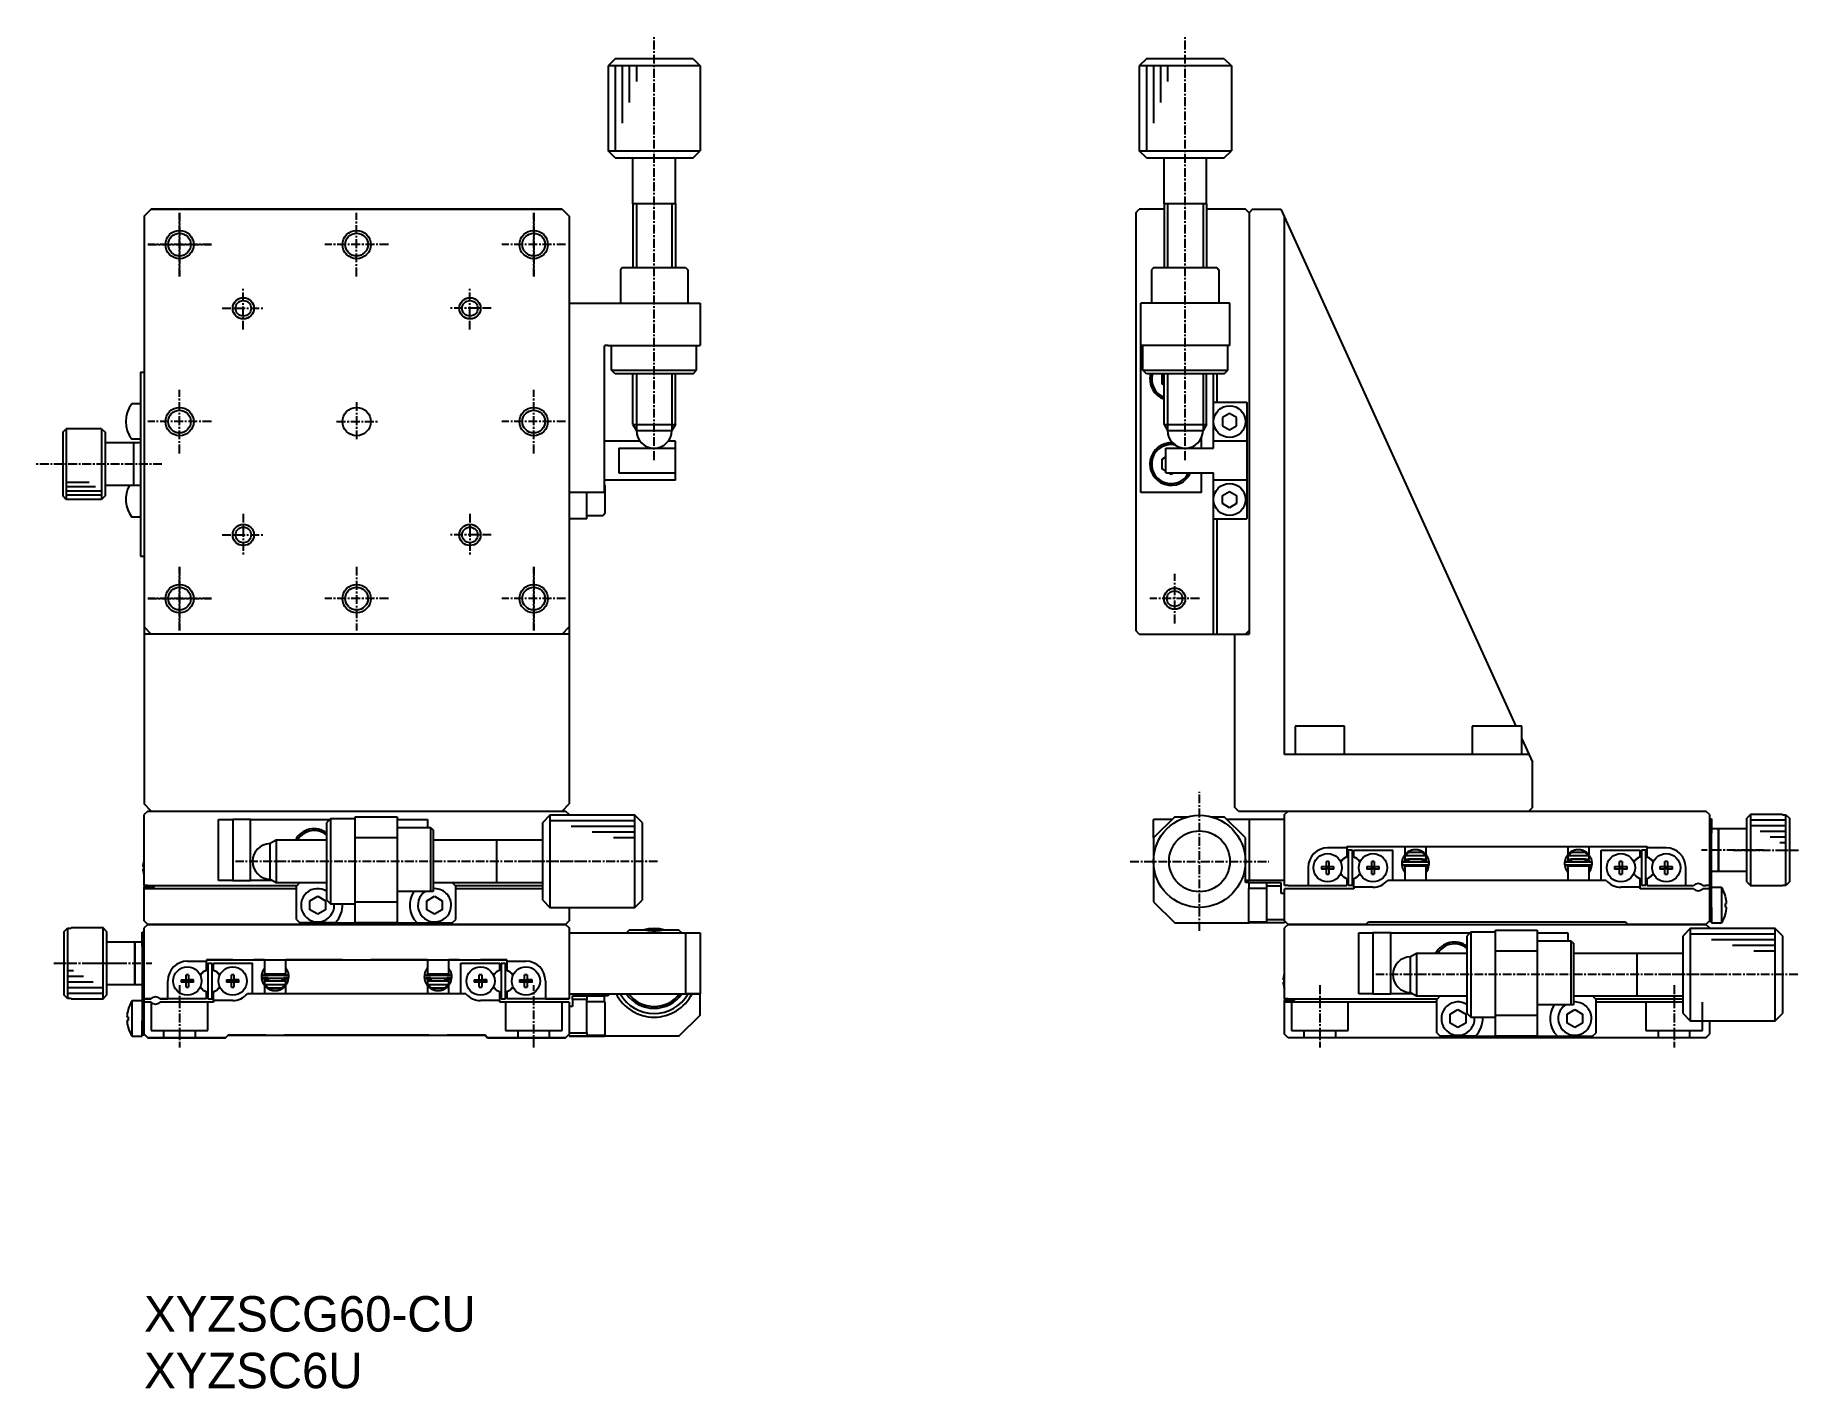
# Model space of a CAD drawing. Extents: x 431 to 680, y 131 to 323.
import ezdxf

# ---------------------------------------------------------------- set-up
doc = ezdxf.new("R2010")
doc.units = 0
doc.linetypes.add('CENTER', pattern=[2, 1.25, -0.25, 0.25, -0.25])
doc.layers.get('0').update_dxf_attribs({"linetype": 'CONTINUOUS'})
doc.layers.add('CENTER', color=1, linetype='CENTER')

msp = doc.modelspace()

# ---------------------------------------------------------------- texts
at = {"color": 7, "linetype": 'CONTINUOUS'}
for s, p in [('XYZSCG60-CU', (446.06, 139.45)), ('XYZSC6U', (446.06, 131.45))]:
    msp.add_text(s, height=5, dxfattribs=at).set_placement(p)

# ---------------------------------------------------------------- linework, layer by layer
at = {"color": 7, "linetype": 'CONTINUOUS'}
for p, q in [((512.56, 319.2), (511.56, 318.2)), ((523.56, 319.2), (512.56, 319.2)), ((523.56, 319.2), (524.56, 318.2)), ((587.56, 319.2), (586.56, 318.2)), ((598.56, 319.2), (587.56, 319.2)), ((598.56, 319.2), (599.56, 318.2)), ((524.56, 318.2), (511.56, 318.2)), ((511.56, 318.2), (511.56, 306.2)), ((524.56, 318.2), (524.56, 306.2)), ((586.56, 318.2), (586.56, 306.2)), ((599.56, 318.2), (586.56, 318.2)), ((599.56, 318.2), (599.56, 306.2)), ((512.56, 305.2), (511.56, 306.2)), ((511.56, 306.2), (524.56, 306.2)), ((512.56, 305.2), (523.56, 305.2)), ((515.06, 298.7), (515.06, 305.2)), ((521.06, 298.7), (521.06, 305.2)), ((523.56, 305.2), (524.56, 306.2)), ((587.56, 305.2), (586.56, 306.2)), ((586.56, 306.2), (599.56, 306.2)), ((587.56, 305.2), (598.56, 305.2)), ((590.06, 298.7), (590.06, 305.2)), ((596.06, 298.7), (596.06, 305.2)), ((598.56, 305.2), (599.56, 306.2)), ((447.06, 297.95), (446.06, 296.95)), ((446.06, 296.95), (447.06, 297.95)), ((446.06, 296.95), (446.06, 238.95)), ((446.06, 296.95), (446.06, 213.95)), ((447.06, 297.95), (505.06, 297.95)), ((505.06, 297.95), (447.06, 297.95)), ((505.06, 297.95), (506.06, 296.95)), ((505.06, 297.95), (506.06, 296.95)), ((506.06, 296.95), (506.06, 238.95)), ((506.06, 296.95), (506.06, 213.95)), ((515.06, 298.7), (515.06, 289.7)), ((521.06, 298.7), (515.06, 298.7)), ((521.06, 298.7), (521.06, 289.7)), ((586.06, 297.45), (586.56, 297.95)), ((586.06, 297.45), (586.06, 238.45)), ((590.06, 297.95), (586.56, 297.95)), ((596.06, 298.7), (590.06, 298.7)), ((590.06, 298.7), (590.06, 289.7)), ((596.06, 298.7), (596.06, 289.7)), ((601.56, 297.95), (596.06, 297.95)), ((602.06, 297.45), (601.56, 297.95)), ((601.56, 297.95), (602.06, 297.45)), ((602.56, 297.95), (602.06, 297.45)), ((602.06, 297.45), (602.06, 238.45)), ((602.06, 297.45), (602.06, 286.45)), ((602.06, 297.45), (602.06, 237.95)), ((602.56, 297.95), (606.56, 297.95)), ((606.56, 297.95), (639.74, 224.95)), ((607.06, 220.95), (607.06, 296.85)), ((513.61, 289.7), (513.31, 289.4)), ((513.31, 289.4), (513.31, 284.7)), ((513.61, 289.7), (522.51, 289.7)), ((522.51, 289.7), (522.81, 289.4)), ((522.81, 289.4), (522.81, 284.7)), ((588.61, 289.7), (588.31, 289.4)), ((588.31, 289.4), (588.31, 284.7)), ((588.61, 289.7), (597.51, 289.7)), ((597.51, 289.7), (597.81, 289.4)), ((597.81, 289.4), (597.81, 284.7)), ((506.06, 284.7), (524.56, 284.7)), ((524.56, 284.7), (524.56, 278.7)), ((599.36, 284.7), (586.76, 284.7)), ((586.76, 257.95), (586.76, 284.7)), ((599.36, 278.7), (599.36, 284.7)), ((511.06, 257.95), (511.06, 278.66)), ((511.56, 278.7), (524.56, 278.7)), ((512.06, 275.2), (512.06, 278.7)), ((524.06, 275.2), (524.06, 278.7)), ((599.36, 278.7), (586.76, 278.7)), ((587.06, 275.2), (587.06, 278.7)), ((599.06, 275.2), (599.06, 278.7)), ((445.56, 274.95), (445.56, 248.95)), ((445.56, 274.95), (446.06, 274.95)), ((512.56, 274.7), (512.06, 275.2)), ((512.06, 275.2), (524.06, 275.2)), ((523.56, 274.7), (512.56, 274.7)), ((515.06, 267.56), (515.06, 274.7)), ((521.06, 267.56), (521.06, 274.7)), ((523.56, 274.7), (524.06, 275.2)), ((587.56, 274.7), (587.06, 275.2)), ((587.06, 275.2), (599.06, 275.2)), ((598.56, 274.7), (587.56, 274.7)), ((589.81, 274.67), (589.86, 274.7)), ((589.81, 273.23), (589.81, 274.67)), ((590.06, 267.56), (590.06, 274.7)), ((596.06, 267.56), (596.06, 274.7)), ((597.06, 270.7), (597.06, 274.7)), ((597.56, 270.7), (597.56, 274.7)), ((598.56, 274.7), (599.06, 275.2)), ((590.06, 273.08), (589.81, 273.23)), ((445.56, 270.45), (444.34, 270.45)), ((597.06, 270.7), (601.76, 270.7)), ((597.06, 264.2), (597.06, 270.7)), ((599.31, 269.1), (598.31, 268.52)), ((600.31, 268.52), (599.31, 269.1)), ((601.76, 270.7), (601.76, 254.2)), ((434.56, 266.45), (435.06, 266.95)), ((435.06, 266.95), (435.06, 256.95)), ((440.06, 266.95), (435.06, 266.95)), ((440.06, 266.95), (440.06, 256.95)), ((440.06, 266.95), (440.56, 266.45)), ((515.06, 267.56), (515.56, 266.7)), ((515.06, 267.56), (521.06, 267.56)), ((515.56, 266.7), (520.56, 266.7)), ((521.06, 267.56), (520.56, 266.7)), ((590.06, 267.56), (590.56, 266.7)), ((590.06, 267.56), (596.06, 267.56)), ((590.56, 266.7), (595.56, 266.7)), ((596.06, 267.56), (595.56, 266.7)), ((598.31, 268.52), (598.31, 267.37)), ((598.31, 267.37), (599.31, 266.79)), ((599.31, 266.79), (600.31, 267.37)), ((600.31, 267.37), (600.31, 268.52)), ((434.56, 266.45), (434.56, 257.45)), ((440.56, 266.45), (440.56, 257.45)), ((445.56, 264.95), (440.56, 264.95)), ((445.56, 265.45), (444.34, 265.45)), ((444.56, 264.95), (444.56, 258.95)), ((516.06, 265.2), (511.06, 265.2)), ((513.06, 264.2), (513.06, 260.7)), ((513.06, 264.2), (521.06, 264.2)), ((521.06, 265.2), (520.06, 265.2)), ((521.06, 259.7), (521.06, 265.2)), ((590.31, 260.7), (590.31, 264.2)), ((590.31, 264.2), (597.06, 264.2)), ((595.36, 264.2), (595.36, 265.72)), ((601.76, 265.2), (597.06, 265.2)), ((589.81, 262.67), (590.31, 262.96)), ((589.81, 261.23), (589.81, 262.67)), ((521.06, 259.7), (511.06, 259.7)), ((513.06, 260.7), (521.06, 260.7)), ((590.31, 260.94), (589.81, 261.23)), ((590.31, 260.7), (597.06, 260.7)), ((591.06, 260.5), (590.72, 260.7)), ((591.39, 260.7), (591.06, 260.5)), ((595.36, 257.95), (595.36, 260.7)), ((597.06, 254.2), (597.06, 260.7)), ((597.06, 237.95), (597.06, 260.7)), ((601.76, 259.7), (597.06, 259.7)), ((435.06, 256.95), (434.56, 257.45)), ((440.06, 256.95), (435.06, 256.95)), ((440.56, 257.45), (440.06, 256.95)), ((445.56, 258.95), (440.56, 258.95)), ((511.06, 257.95), (506.06, 257.95)), ((508.56, 254.2), (508.56, 257.95)), ((511.06, 259), (511.16, 258.9)), ((511.16, 255), (511.16, 258.9)), ((595.36, 257.95), (586.76, 257.95)), ((598.31, 257.52), (599.31, 258.1)), ((598.31, 256.37), (598.31, 257.52)), ((599.31, 258.1), (600.31, 257.52)), ((600.31, 257.52), (600.31, 256.37)), ((445.56, 254.45), (444.34, 254.45)), ((508.56, 254.2), (506.06, 254.2)), ((508.56, 254.7), (510.86, 254.7)), ((511.16, 255), (510.86, 254.7)), ((597.06, 254.2), (601.76, 254.2)), ((597.56, 237.95), (597.56, 254.2)), ((599.31, 255.79), (598.31, 256.37)), ((600.31, 256.37), (599.31, 255.79)), ((445.56, 248.95), (446.06, 248.95)), ((446.06, 238.95), (447.06, 237.95)), ((506.06, 237.95), (446.06, 237.95)), ((505.06, 237.95), (447.06, 237.95)), ((505.06, 237.95), (506.06, 238.95)), ((586.56, 237.95), (586.06, 238.45)), ((586.56, 237.95), (602.06, 237.95)), ((600.06, 213.45), (600.06, 237.95)), ((602.06, 238.45), (601.56, 237.95)), ((602.06, 238.45), (601.56, 237.95)), ((612.06, 224.95), (608.56, 224.95)), ((608.56, 224.95), (608.56, 220.95)), ((615.56, 224.95), (612.06, 224.95)), ((615.56, 220.95), (615.56, 224.95)), ((637.06, 224.95), (633.56, 224.95)), ((633.56, 224.95), (633.56, 220.95)), ((640.56, 224.95), (637.06, 224.95)), ((640.56, 220.95), (640.56, 224.95)), ((640.56, 223.15), (642.06, 219.85)), ((641.56, 220.95), (607.06, 220.95)), ((642.06, 213.45), (642.06, 219.85)), ((447.06, 212.95), (446.06, 213.95)), ((446.56, 212.95), (446.06, 212.45)), ((446.06, 202.45), (446.06, 212.45)), ((446.56, 212.95), (505.56, 212.95)), ((472.36, 211.85), (471.86, 211.35)), ((475.86, 211.85), (472.36, 211.85)), ((472.36, 211.85), (472.36, 199.85)), ((475.86, 212.15), (481.76, 212.15)), ((475.86, 209.15), (475.86, 212.15)), ((481.76, 212.15), (481.76, 209.15)), ((503.36, 212.35), (502.36, 211.35)), ((515.36, 212.35), (503.36, 212.35)), ((503.36, 212.35), (503.36, 205.79)), ((505.06, 212.95), (506.06, 213.95)), ((506.06, 212.45), (505.56, 212.95)), ((506.06, 212.45), (505.56, 212.95)), ((506.06, 212.45), (506.06, 212.35)), ((506.06, 212.45), (506.06, 212.35)), ((516.36, 211.35), (515.36, 212.35)), ((515.36, 199.35), (515.36, 212.35)), ((591.56, 212.15), (588.56, 209.15)), ((591.56, 212.15), (593.46, 212.15)), ((596.66, 212.15), (598.56, 212.15)), ((601.56, 209.15), (598.56, 212.15)), ((600.56, 212.95), (600.06, 213.45)), ((600.56, 212.95), (641.56, 212.95)), ((607.06, 212.45), (607.56, 212.95)), ((607.06, 202.45), (607.06, 212.45)), ((607.56, 212.95), (666.56, 212.95)), ((642.06, 213.45), (641.56, 212.95)), ((667.06, 212.45), (666.56, 212.95)), ((667.06, 212.45), (667.06, 202.45)), ((667.06, 211.85), (667.36, 211.85)), ((667.36, 211.85), (667.36, 209.85)), ((672.86, 212.45), (672.36, 211.95)), ((672.36, 202.95), (672.36, 211.95)), ((672.86, 212.45), (672.86, 202.45)), ((677.36, 212.45), (672.86, 212.45)), ((677.36, 212.45), (677.36, 212.43)), ((677.36, 212.43), (677.86, 212.43)), ((677.86, 212.43), (678.36, 211.93)), ((677.86, 202.46), (677.86, 212.43)), ((678.36, 211.93), (678.36, 202.97)), ((456.56, 211.75), (458.56, 211.75)), ((456.56, 203.15), (456.56, 211.75)), ((461.06, 211.75), (458.56, 211.75)), ((458.56, 211.75), (458.56, 203.15)), ((461.06, 203.15), (461.06, 211.75)), ((461.06, 211.75), (472.26, 211.75)), ((471.86, 200.35), (471.86, 211.35)), ((481.76, 211.75), (486.06, 211.75)), ((486.56, 210.6), (481.76, 210.6)), ((486.06, 211.75), (486.06, 210.6)), ((486.86, 210.3), (486.56, 210.6)), ((486.56, 201.6), (486.56, 210.6)), ((486.86, 210.3), (486.86, 201.6)), ((502.36, 205.8), (502.36, 211.35)), ((516.36, 211.35), (516.36, 200.35)), ((591.16, 211.75), (588.56, 211.75)), ((588.56, 209.15), (588.56, 211.75)), ((602.06, 211.75), (598.96, 211.75)), ((607.06, 211.75), (602.06, 211.75)), ((602.06, 211.75), (602.06, 203.15)), ((668.36, 210.45), (667.36, 210.45)), ((667.36, 199.35), (667.36, 209.85)), ((672.36, 210.45), (668.36, 210.45)), ((668.36, 210.45), (668.36, 204.45)), ((668.36, 204.45), (668.36, 210.45)), ((464.29, 208.6), (463.86, 208.35)), ((463.86, 205.82), (463.86, 208.35)), ((464.72, 208.85), (464.29, 208.6)), ((464.72, 208.85), (464.72, 205.82)), ((471.86, 208.85), (464.72, 208.85)), ((481.76, 209.15), (475.86, 209.15)), ((475.86, 200.15), (475.86, 209.15)), ((481.76, 209.15), (481.76, 200.15)), ((495.86, 208.85), (486.86, 208.85)), ((495.86, 208.85), (495.85, 208.85)), ((495.86, 205.98), (495.86, 208.85)), ((495.86, 208.85), (495.86, 208.85)), ((502.36, 208.85), (495.86, 208.85)), ((588.56, 209.15), (588.56, 205.85)), ((601.56, 205.85), (601.56, 209.15)), ((615.86, 207.75), (613.16, 207.75)), ((615.86, 207.95), (615.86, 207.75)), ((615.86, 207.95), (658.26, 207.95)), ((615.86, 207.75), (615.86, 206.5)), ((616.06, 207.45), (616.06, 202.45)), ((616.66, 207.45), (616.06, 207.45)), ((616.66, 202.45), (616.66, 207.45)), ((616.86, 206.5), (616.86, 207.45)), ((616.86, 207.45), (622.36, 207.45)), ((622.36, 203.15), (622.36, 207.45)), ((624.06, 206.79), (624, 206.71)), ((624.06, 207.95), (624.06, 206.78)), ((624.13, 206.87), (624.06, 206.79)), ((624.12, 206.65), (624.64, 207.15)), ((624.2, 206.94), (624.13, 206.87)), ((624.28, 207.01), (624.2, 206.94)), ((624.36, 207.07), (624.28, 207.01)), ((624.43, 207.13), (624.36, 207.07)), ((624.5, 207.18), (624.43, 207.13)), ((624.58, 207.23), (624.5, 207.18)), ((624.66, 207.27), (624.58, 207.23)), ((624.64, 207.15), (624.64, 207.15)), ((624.64, 207.15), (626.48, 207.15)), ((624.74, 207.31), (624.66, 207.27)), ((624.82, 207.35), (624.74, 207.31)), ((624.9, 207.38), (624.82, 207.35)), ((624.99, 207.41), (624.9, 207.38)), ((625.08, 207.43), (624.99, 207.41)), ((625.16, 207.45), (625.08, 207.43)), ((625.25, 207.47), (625.16, 207.45)), ((625.34, 207.48), (625.25, 207.47)), ((625.43, 207.49), (625.34, 207.48)), ((625.52, 207.49), (625.43, 207.49)), ((625.61, 207.49), (625.52, 207.49)), ((625.7, 207.49), (625.61, 207.49)), ((625.79, 207.48), (625.7, 207.49)), ((625.88, 207.46), (625.79, 207.48)), ((625.97, 207.45), (625.88, 207.46)), ((626.06, 207.43), (625.97, 207.45)), ((626.14, 207.4), (626.06, 207.43)), ((626.23, 207.37), (626.14, 207.4)), ((626.31, 207.34), (626.23, 207.37)), ((626.39, 207.3), (626.31, 207.34)), ((626.49, 207.26), (626.39, 207.3)), ((626.48, 207.15), (627.01, 206.65)), ((626.57, 207.2), (626.49, 207.26)), ((626.66, 207.15), (626.57, 207.2)), ((626.74, 207.09), (626.66, 207.15)), ((626.82, 207.02), (626.74, 207.09)), ((626.9, 206.95), (626.82, 207.02)), ((626.97, 206.88), (626.9, 206.95)), ((627.03, 206.81), (626.97, 206.88)), ((627.09, 206.74), (627.03, 206.81)), ((627.06, 206.78), (627.06, 207.95)), ((647.06, 206.79), (647, 206.71)), ((647.06, 207.95), (647.06, 206.78)), ((647.13, 206.87), (647.06, 206.79)), ((647.12, 206.65), (647.64, 207.15)), ((647.2, 206.94), (647.13, 206.87)), ((647.28, 207.01), (647.2, 206.94)), ((647.36, 207.07), (647.28, 207.01)), ((647.43, 207.13), (647.36, 207.07)), ((647.5, 207.18), (647.43, 207.13)), ((647.58, 207.23), (647.5, 207.18)), ((647.66, 207.27), (647.58, 207.23)), ((647.64, 207.15), (649.48, 207.15)), ((647.64, 207.15), (647.64, 207.15)), ((647.74, 207.31), (647.66, 207.27)), ((647.82, 207.35), (647.74, 207.31)), ((647.9, 207.38), (647.82, 207.35)), ((647.99, 207.41), (647.9, 207.38)), ((648.08, 207.43), (647.99, 207.41)), ((648.16, 207.45), (648.08, 207.43)), ((648.25, 207.47), (648.16, 207.45)), ((648.34, 207.48), (648.25, 207.47)), ((648.43, 207.49), (648.34, 207.48)), ((648.52, 207.49), (648.43, 207.49)), ((648.61, 207.49), (648.52, 207.49)), ((648.7, 207.49), (648.61, 207.49)), ((648.79, 207.48), (648.7, 207.49)), ((648.88, 207.46), (648.79, 207.48)), ((648.97, 207.45), (648.88, 207.46)), ((649.06, 207.43), (648.97, 207.45)), ((649.14, 207.4), (649.06, 207.43)), ((649.23, 207.37), (649.14, 207.4)), ((649.31, 207.34), (649.23, 207.37)), ((649.39, 207.3), (649.31, 207.34)), ((649.49, 207.26), (649.39, 207.3)), ((649.48, 207.15), (650.01, 206.65)), ((649.57, 207.2), (649.49, 207.26)), ((649.66, 207.15), (649.57, 207.2)), ((649.74, 207.09), (649.66, 207.15)), ((649.82, 207.02), (649.74, 207.09)), ((649.9, 206.95), (649.82, 207.02)), ((649.97, 206.88), (649.9, 206.95)), ((650.03, 206.81), (649.97, 206.88)), ((650.09, 206.74), (650.03, 206.81)), ((650.06, 206.78), (650.06, 207.95)), ((651.76, 203.15), (651.76, 207.45)), ((651.76, 207.45), (657.26, 207.45)), ((657.26, 206.5), (657.26, 207.45)), ((657.46, 207.45), (657.46, 202.45)), ((658.06, 207.45), (657.46, 207.45)), ((658.06, 202.45), (658.06, 207.45)), ((658.26, 207.95), (658.26, 207.75)), ((658.26, 206.5), (658.26, 207.75)), ((660.96, 207.75), (658.26, 207.75)), ((445.87, 205.13), (445.99, 205.13)), ((445.87, 205.13), (445.99, 205.13)), ((445.99, 204.77), (445.87, 204.77)), ((445.98, 205.84), (445.99, 205.83)), ((445.98, 205.84), (445.99, 205.83)), ((463.86, 203.35), (463.86, 205.82)), ((464.72, 205.82), (464.72, 202.85)), ((495.86, 205.85), (495.86, 205.98)), ((495.86, 205.69), (495.86, 205.85)), ((495.86, 202.85), (495.86, 205.69)), ((502.36, 200.35), (502.36, 205.8)), ((503.36, 205.79), (503.36, 199.35)), ((588.56, 205.85), (588.56, 200.15)), ((601.56, 202.85), (601.56, 205.85)), ((610.41, 205), (610.41, 202.45)), ((612.27, 205.13), (612.98, 205.13)), ((612.98, 204.77), (612.27, 204.77)), ((612.98, 205.13), (612.98, 205.83)), ((612.99, 205.12), (612.98, 205.13)), ((612.99, 204.78), (612.98, 204.77)), ((612.98, 204.06), (612.98, 204.77)), ((612.99, 205.12), (613.33, 205.12)), ((612.99, 204.78), (612.99, 205.12)), ((613.33, 204.78), (612.99, 204.78)), ((613.33, 205.12), (613.34, 205.13)), ((613.33, 205.12), (613.33, 204.78)), ((613.33, 204.78), (613.34, 204.77)), ((613.34, 205.83), (613.34, 205.13)), ((613.34, 205.13), (614.04, 205.13)), ((613.34, 204.77), (613.34, 204.06)), ((614.04, 204.77), (613.34, 204.77)), ((615.86, 206.5), (615.6, 206.35)), ((616.86, 206.5), (617.12, 206.35)), ((618.67, 205.13), (619.38, 205.13)), ((619.38, 204.77), (618.67, 204.77)), ((619.38, 205.13), (619.38, 205.83)), ((619.39, 205.12), (619.38, 205.13)), ((619.39, 204.78), (619.38, 204.77)), ((619.38, 204.06), (619.38, 204.77)), ((619.39, 204.78), (619.39, 205.12)), ((619.39, 205.12), (619.73, 205.12)), ((619.73, 204.78), (619.39, 204.78)), ((619.73, 205.12), (619.74, 205.13)), ((619.73, 205.12), (619.73, 204.78)), ((619.73, 204.78), (619.74, 204.77)), ((619.74, 205.83), (619.74, 205.13)), ((619.74, 205.13), (620.44, 205.13)), ((619.74, 204.77), (619.74, 204.06)), ((620.44, 204.77), (619.74, 204.77)), ((623.62, 205.68), (623.61, 205.59)), ((623.61, 205.59), (623.61, 205.57)), ((623.61, 205.52), (623.61, 205.5)), ((623.61, 205.5), (623.62, 205.41)), ((623.63, 205.77), (623.62, 205.68)), ((623.62, 205.41), (623.63, 205.32)), ((623.64, 205.86), (623.63, 205.77)), ((623.63, 205.32), (623.64, 205.24)), ((623.66, 205.95), (623.64, 205.86)), ((623.64, 205.24), (623.66, 205.15)), ((623.68, 206.04), (623.66, 205.95)), ((623.66, 205.15), (623.68, 205.06)), ((623.7, 206.13), (623.68, 206.04)), ((623.68, 205.06), (623.7, 204.97)), ((623.73, 206.21), (623.7, 206.13)), ((623.7, 204.97), (623.73, 204.89)), ((623.76, 206.29), (623.73, 206.21)), ((623.73, 204.89), (623.76, 204.8)), ((623.74, 204.85), (623.75, 204.85)), ((623.75, 204.85), (623.75, 204.85)), ((623.75, 204.85), (623.75, 204.84)), ((623.75, 204.84), (623.75, 204.84)), ((623.75, 204.83), (623.75, 204.83)), ((623.75, 204.83), (623.75, 204.83)), ((623.75, 204.83), (623.77, 204.79)), ((623.8, 206.38), (623.76, 206.29)), ((623.76, 204.8), (623.8, 204.72)), ((623.77, 204.79), (623.78, 204.77)), ((623.84, 206.46), (623.8, 206.38)), ((623.8, 204.72), (623.84, 204.65)), ((627.31, 205.74), (623.81, 205.74)), ((623.81, 205.35), (627.31, 205.35)), ((623.88, 206.54), (623.84, 206.46)), ((623.84, 204.65), (623.88, 204.57)), ((623.94, 206.62), (623.88, 206.54)), ((623.88, 204.57), (623.92, 204.5)), ((623.92, 204.5), (623.98, 204.42)), ((624, 206.71), (623.94, 206.62)), ((623.98, 204.42), (624.03, 204.34)), ((624.01, 205.74), (624.12, 206.15)), ((624.05, 205.15), (624.01, 205.35)), ((624.03, 204.34), (624.06, 204.31)), ((624.06, 205.14), (624.05, 205.15)), ((624.12, 206.65), (624.06, 206.65)), ((624.06, 206.65), (624.06, 206.15)), ((624.06, 206.15), (624.56, 206.15)), ((624.06, 206.15), (627.06, 206.15)), ((624.06, 205.96), (624.06, 205.96)), ((624.06, 205.96), (624.06, 205.96)), ((624.06, 205.96), (624.06, 205.95)), ((624.06, 205.95), (624.56, 205.95)), ((624.06, 205.15), (624.06, 203.15)), ((627.06, 205.15), (624.06, 205.15)), ((627.01, 206.65), (624.12, 206.65)), ((624.12, 205.15), (624.37, 205.35)), ((624.56, 206.15), (624.56, 205.74)), ((626.56, 206.15), (624.56, 206.15)), ((624.56, 206.15), (626.56, 206.15)), ((624.56, 205.35), (624.56, 205.15)), ((626.56, 206.15), (627.06, 206.15)), ((626.56, 205.74), (626.56, 206.15)), ((626.56, 205.95), (627.06, 205.95)), ((626.56, 205.15), (626.56, 205.35)), ((626.71, 205.35), (626.79, 205.34)), ((626.79, 205.34), (627, 205.15)), ((626.99, 206.15), (627.1, 205.74)), ((627.06, 206.65), (627.01, 206.65)), ((627.06, 206.15), (627.06, 206.65)), ((627.06, 205.95), (627.06, 205.96)), ((627.06, 205.96), (627.06, 205.96)), ((627.06, 203.15), (627.06, 205.15)), ((627.14, 204.83), (627.06, 204.87)), ((627.12, 204.77), (627.06, 204.69)), ((627.06, 204.31), (627.34, 204.77)), ((627.06, 204.62), (627.06, 204.63)), ((627.14, 206.67), (627.09, 206.74)), ((627.19, 206.6), (627.14, 206.67)), ((627.34, 204.78), (627.14, 204.83)), ((627.24, 206.52), (627.19, 206.6)), ((627.28, 206.44), (627.24, 206.52)), ((627.32, 206.36), (627.28, 206.44)), ((627.36, 206.28), (627.32, 206.36)), ((627.35, 204.78), (627.33, 205.35)), ((627.34, 204.77), (627.35, 204.78)), ((627.39, 206.19), (627.36, 206.28)), ((627.37, 204.84), (627.5, 205.52)), ((627.42, 206.11), (627.39, 206.19)), ((627.44, 206.02), (627.42, 206.11)), ((627.46, 205.93), (627.44, 206.02)), ((627.48, 205.85), (627.46, 205.93)), ((627.49, 205.76), (627.48, 205.85)), ((627.5, 205.67), (627.49, 205.76)), ((627.5, 205.58), (627.5, 205.67)), ((627.5, 205.57), (627.5, 205.58)), ((646.62, 205.68), (646.61, 205.59)), ((646.61, 205.59), (646.61, 205.57)), ((646.61, 205.52), (646.61, 205.5)), ((646.61, 205.5), (646.62, 205.41)), ((646.63, 205.77), (646.62, 205.68)), ((646.62, 205.41), (646.63, 205.32)), ((646.64, 205.86), (646.63, 205.77)), ((646.63, 205.32), (646.64, 205.24)), ((646.66, 205.95), (646.64, 205.86)), ((646.64, 205.24), (646.66, 205.15)), ((646.68, 206.04), (646.66, 205.95)), ((646.66, 205.15), (646.68, 205.06)), ((646.7, 206.13), (646.68, 206.04)), ((646.68, 205.06), (646.7, 204.97)), ((646.73, 206.21), (646.7, 206.13)), ((646.7, 204.97), (646.73, 204.89)), ((646.76, 206.29), (646.73, 206.21)), ((646.73, 204.89), (646.76, 204.8)), ((646.74, 204.85), (646.75, 204.85)), ((646.75, 204.85), (646.75, 204.85)), ((646.75, 204.85), (646.75, 204.84)), ((646.75, 204.84), (646.75, 204.84)), ((646.75, 204.83), (646.75, 204.83)), ((646.75, 204.83), (646.75, 204.83)), ((646.75, 204.83), (646.77, 204.79)), ((646.8, 206.38), (646.76, 206.29)), ((646.76, 204.8), (646.8, 204.72)), ((646.77, 204.79), (646.78, 204.77)), ((646.84, 206.46), (646.8, 206.38)), ((646.8, 204.72), (646.84, 204.65)), ((650.31, 205.74), (646.81, 205.74)), ((646.81, 205.35), (650.31, 205.35)), ((646.88, 206.54), (646.84, 206.46)), ((646.84, 204.65), (646.88, 204.57)), ((646.94, 206.62), (646.88, 206.54)), ((646.88, 204.57), (646.92, 204.5)), ((646.92, 204.5), (646.98, 204.42)), ((647, 206.71), (646.94, 206.62)), ((646.98, 204.42), (647.03, 204.34)), ((647.01, 205.74), (647.12, 206.15)), ((647.05, 205.15), (647.01, 205.35)), ((647.03, 204.34), (647.06, 204.31)), ((647.06, 205.14), (647.05, 205.15)), ((647.12, 206.65), (647.06, 206.65)), ((647.06, 206.65), (647.06, 206.15)), ((647.06, 206.15), (650.06, 206.15)), ((647.06, 206.15), (647.56, 206.15)), ((647.06, 205.96), (647.06, 205.96)), ((647.06, 205.96), (647.06, 205.96)), ((647.06, 205.96), (647.06, 205.95)), ((647.06, 205.95), (647.56, 205.95)), ((647.06, 205.15), (647.06, 203.15)), ((650.06, 205.15), (647.06, 205.15)), ((650.01, 206.65), (647.12, 206.65)), ((647.12, 205.15), (647.37, 205.35)), ((649.56, 206.15), (647.56, 206.15)), ((647.56, 206.15), (649.56, 206.15)), ((647.56, 206.15), (647.56, 205.74)), ((647.56, 205.35), (647.56, 205.15)), ((649.56, 206.15), (650.06, 206.15)), ((649.56, 205.74), (649.56, 206.15)), ((649.56, 205.95), (650.06, 205.95)), ((649.56, 205.15), (649.56, 205.35)), ((649.71, 205.35), (649.79, 205.34)), ((649.79, 205.34), (650, 205.15)), ((649.99, 206.15), (650.1, 205.74)), ((650.06, 206.65), (650.01, 206.65)), ((650.06, 206.15), (650.06, 206.65)), ((650.06, 205.95), (650.06, 205.96)), ((650.06, 205.96), (650.06, 205.96)), ((650.06, 203.15), (650.06, 205.15)), ((650.14, 204.83), (650.06, 204.87)), ((650.06, 204.31), (650.35, 204.78)), ((650.12, 204.77), (650.06, 204.69)), ((650.06, 204.62), (650.06, 204.63)), ((650.14, 206.67), (650.09, 206.74)), ((650.19, 206.6), (650.14, 206.67)), ((650.34, 204.78), (650.14, 204.83)), ((650.24, 206.52), (650.19, 206.6)), ((650.28, 206.44), (650.24, 206.52)), ((650.32, 206.36), (650.28, 206.44)), ((650.36, 206.28), (650.32, 206.36)), ((650.35, 204.78), (650.33, 205.35)), ((650.39, 206.19), (650.36, 206.28)), ((650.37, 204.84), (650.5, 205.52)), ((650.42, 206.11), (650.39, 206.19)), ((650.44, 206.02), (650.42, 206.11)), ((650.46, 205.93), (650.44, 206.02)), ((650.48, 205.85), (650.46, 205.93)), ((650.49, 205.76), (650.48, 205.85)), ((650.5, 205.67), (650.49, 205.76)), ((650.5, 205.58), (650.5, 205.67)), ((650.5, 205.57), (650.5, 205.58)), ((653.67, 205.13), (654.38, 205.13)), ((654.38, 204.77), (653.67, 204.77)), ((654.38, 205.13), (654.38, 205.83)), ((654.39, 205.12), (654.38, 205.13)), ((654.39, 204.78), (654.38, 204.77)), ((654.38, 204.06), (654.38, 204.77)), ((654.39, 204.78), (654.39, 205.12)), ((654.39, 205.12), (654.73, 205.12)), ((654.73, 204.78), (654.39, 204.78)), ((654.73, 205.12), (654.74, 205.13)), ((654.73, 205.12), (654.73, 204.78)), ((654.73, 204.78), (654.74, 204.77)), ((654.74, 205.83), (654.74, 205.13)), ((654.74, 205.13), (655.44, 205.13)), ((654.74, 204.77), (654.74, 204.06)), ((655.44, 204.77), (654.74, 204.77)), ((657.26, 206.5), (657, 206.35)), ((658.26, 206.5), (658.52, 206.35)), ((660.07, 205.13), (660.78, 205.13)), ((660.78, 204.77), (660.07, 204.77)), ((660.78, 205.13), (660.78, 205.83)), ((660.79, 205.12), (660.78, 205.13)), ((660.79, 204.78), (660.78, 204.77)), ((660.78, 204.06), (660.78, 204.77)), ((660.79, 205.12), (661.13, 205.12)), ((660.79, 204.78), (660.79, 205.12)), ((661.13, 204.78), (660.79, 204.78)), ((661.13, 205.12), (661.14, 205.13)), ((661.13, 205.12), (661.13, 204.78)), ((661.13, 204.78), (661.14, 204.77)), ((661.14, 205.83), (661.14, 205.13)), ((661.14, 205.13), (661.84, 205.13)), ((661.14, 204.77), (661.14, 204.06)), ((661.84, 204.77), (661.14, 204.77)), ((663.71, 202.45), (663.71, 205)), ((667.36, 204.45), (668.36, 204.45)), ((668.36, 204.45), (672.36, 204.45)), ((445.99, 204.06), (445.98, 204.06)), ((446.56, 202.45), (446.06, 202.45)), ((446.06, 202.45), (446.06, 202.2)), ((446.06, 201.95), (446.06, 202.2)), ((447.46, 202.2), (446.06, 202.2)), ((446.06, 197.45), (446.06, 201.95)), ((446.56, 201.95), (446.06, 201.95)), ((446.56, 202.45), (467.66, 202.45)), ((467.56, 201.95), (446.56, 201.95)), ((447.46, 202.2), (447.46, 202.45)), ((458.56, 203.15), (456.56, 203.15)), ((458.56, 203.15), (461.06, 203.15)), ((464.2, 203.15), (461.06, 203.15)), ((463.86, 203.35), (464.29, 203.1)), ((464.29, 203.1), (464.72, 202.85)), ((464.72, 202.85), (471.86, 202.85)), ((468.06, 202.85), (467.56, 202.35)), ((467.56, 197.65), (467.56, 202.35)), ((486.86, 202.85), (495.86, 202.85)), ((490.06, 202.35), (489.56, 202.85)), ((489.96, 202.45), (502.36, 202.45)), ((490.06, 197.65), (490.06, 202.35)), ((502.36, 201.95), (490.06, 201.95)), ((495.85, 202.85), (495.86, 202.85)), ((495.86, 202.85), (495.86, 202.85)), ((495.86, 202.85), (502.36, 202.85)), ((602.06, 203.15), (601.56, 203.15)), ((602.06, 202.85), (601.56, 202.85)), ((601.96, 202), (601.96, 199.65)), ((604.56, 202), (601.96, 202)), ((607.06, 203.15), (602.06, 203.15)), ((602.06, 202.81), (602.06, 202.85)), ((602.06, 202.85), (604.56, 202.85)), ((604.56, 202.81), (602.06, 202.81)), ((602.06, 202), (602.06, 202.81)), ((604.56, 202.85), (606.56, 202.85)), ((604.56, 202.35), (604.56, 202.85)), ((606.56, 202.35), (604.56, 202.35)), ((604.56, 197.65), (604.56, 202.35)), ((606.56, 202.85), (606.56, 202.35)), ((606.56, 202.35), (606.56, 201.35)), ((607.56, 202.45), (607.06, 202.45)), ((607.06, 197.45), (607.06, 201.95)), ((607.56, 201.95), (607.06, 201.95)), ((607.56, 202.45), (610.41, 202.45)), ((616.86, 201.95), (607.56, 201.95)), ((610.41, 202.45), (615.86, 202.45)), ((615.6, 203.55), (615.86, 203.4)), ((615.86, 203.4), (615.86, 202.45)), ((616.66, 202.45), (616.06, 202.45)), ((617.12, 203.55), (616.86, 203.4)), ((616.86, 202.2), (616.86, 203.4)), ((616.86, 202.2), (616.86, 201.95)), ((619.56, 202.2), (616.86, 202.2)), ((626.86, 203.15), (621.64, 203.15)), ((649.86, 203.15), (626.86, 203.15)), ((652.48, 203.15), (649.86, 203.15)), ((657.26, 202.2), (654.56, 202.2)), ((657, 203.55), (657.26, 203.4)), ((657.26, 202.2), (657.26, 203.4)), ((657.26, 201.95), (657.26, 202.2)), ((664.8, 201.95), (657.26, 201.95)), ((658.06, 202.45), (657.46, 202.45)), ((658.52, 203.55), (658.26, 203.4)), ((658.26, 202.45), (658.26, 203.4)), ((658.26, 202.45), (663.71, 202.45)), ((663.71, 202.45), (664.8, 202.45)), ((666.12, 202.45), (666.56, 202.45)), ((666.56, 201.95), (666.12, 201.95)), ((667.06, 202.45), (666.56, 202.45)), ((667.06, 201.95), (666.56, 201.95)), ((667.06, 202.45), (667.06, 201.95)), ((667.06, 201.95), (667.06, 197.45)), ((668.75, 202.15), (667.36, 202.15)), ((668.75, 202.15), (668.75, 197.15)), ((672.36, 202.95), (672.86, 202.45)), ((672.86, 202.45), (677.36, 202.45)), ((677.36, 202.46), (677.36, 202.45)), ((677.86, 202.46), (677.36, 202.46)), ((678.36, 202.97), (677.86, 202.46)), ((469.46, 200.28), (470.56, 200.92)), ((469.46, 199.01), (469.46, 200.28)), ((470.56, 200.92), (471.66, 200.28)), ((471.66, 200.28), (471.66, 199.01)), ((471.86, 200.35), (472.36, 199.85)), ((472.36, 199.85), (475.86, 199.85)), ((475.86, 197.15), (475.86, 200.15)), ((475.86, 200.15), (481.76, 200.15)), ((486.56, 201.6), (481.76, 201.6)), ((481.76, 200.15), (481.76, 197.15)), ((485.96, 200.28), (487.06, 200.92)), ((485.96, 199.01), (485.96, 200.28)), ((486.86, 201.6), (486.56, 201.6)), ((487.06, 200.92), (488.16, 200.28)), ((488.16, 200.28), (488.16, 199.01)), ((502.36, 200.35), (503.36, 199.35)), ((503.36, 199.35), (515.36, 199.35)), ((506.06, 199.35), (506.06, 197.45)), ((515.36, 199.35), (516.36, 200.35)), ((588.56, 200.15), (591.56, 197.15)), ((601.96, 199.65), (601.96, 197.3)), ((606.56, 201.35), (607.06, 201.35)), ((667.36, 199.35), (667.36, 197.35)), ((669.32, 200.91), (669.33, 200.91)), ((669.32, 199.91), (669.49, 199.91)), ((669.49, 199.39), (669.32, 199.39)), ((446.56, 196.95), (446.06, 197.45)), ((446.06, 197.45), (446.56, 196.95)), ((446.56, 196.95), (446.06, 196.45)), ((446.21, 197.3), (446.56, 196.95)), ((446.56, 196.95), (446.21, 197.3)), ((505.56, 196.95), (446.56, 196.95)), ((446.56, 196.95), (505.56, 196.95)), ((467.56, 197.65), (468.06, 197.15)), ((473.11, 197.15), (468.06, 197.15)), ((470.56, 198.38), (469.46, 199.01)), ((471.66, 199.01), (470.56, 198.38)), ((473.08, 197.22), (473.11, 197.15)), ((473.11, 197.15), (475.86, 197.15)), ((481.76, 197.15), (475.86, 197.15)), ((481.76, 197.15), (484.51, 197.15)), ((484.51, 197.15), (484.54, 197.22)), ((484.51, 197.15), (489.56, 197.15)), ((487.06, 198.38), (485.96, 199.01)), ((488.16, 199.01), (487.06, 198.38)), ((489.56, 197.15), (490.06, 197.65)), ((505.56, 196.95), (506.06, 197.45)), ((506.06, 197.45), (505.56, 196.95)), ((505.56, 196.95), (505.91, 197.3)), ((505.91, 197.3), (505.56, 196.95)), ((505.56, 196.95), (506.06, 196.45)), ((591.56, 197.15), (602.06, 197.15)), ((601.96, 197.3), (604.56, 197.3)), ((602.06, 197.22), (602.06, 197.3)), ((602.06, 197.15), (602.06, 197.22)), ((602.06, 197.22), (604.56, 197.22)), ((604.56, 197.15), (602.06, 197.15)), ((604.56, 197.65), (607.06, 197.65)), ((604.56, 197.15), (604.56, 197.65)), ((607.06, 197.15), (604.56, 197.15)), ((607.06, 197.45), (607.06, 197.15)), ((607.56, 196.95), (607.06, 197.45)), ((607.56, 196.95), (607.06, 196.45)), ((618.56, 196.95), (607.56, 196.95)), ((607.56, 196.95), (618.56, 196.95)), ((618.56, 196.95), (618.91, 197.3)), ((618.56, 196.95), (655.56, 196.95)), ((618.91, 197.3), (624.26, 197.3)), ((624.26, 197.3), (647.26, 197.3)), ((647.26, 197.3), (655.21, 197.3)), ((655.21, 197.3), (655.56, 196.95)), ((666.56, 196.95), (655.56, 196.95)), ((655.56, 196.95), (666.56, 196.95)), ((667.06, 197.45), (666.56, 196.95)), ((667.06, 196.45), (666.56, 196.95)), ((667.06, 196.45), (666.56, 196.95)), ((667.06, 197.35), (667.06, 197.45)), ((667.36, 197.35), (667.06, 197.35)), ((667.36, 197.35), (667.36, 197.15)), ((667.36, 197.15), (668.75, 197.15)), ((669.33, 198.39), (669.32, 198.39)), ((434.76, 195.93), (435.26, 196.43)), ((434.76, 186.97), (434.76, 195.93)), ((435.26, 196.43), (435.76, 196.43)), ((435.26, 196.43), (435.26, 186.46)), ((435.76, 196.43), (435.76, 196.45)), ((440.26, 196.45), (435.76, 196.45)), ((440.76, 195.95), (440.26, 196.45)), ((440.26, 186.45), (440.26, 196.45)), ((440.76, 195.95), (440.76, 186.95)), ((444.76, 194.45), (440.76, 194.45)), ((444.76, 188.45), (444.76, 194.45)), ((444.76, 194.45), (444.76, 188.45)), ((445.76, 194.45), (444.76, 194.45)), ((445.76, 195.85), (446.06, 195.85)), ((445.76, 193.85), (445.76, 195.85)), ((446.06, 186.45), (446.06, 196.45)), ((506.06, 196.45), (506.06, 186.45)), ((506.06, 195.75), (522.56, 195.75)), ((514.56, 196.15), (514.16, 195.75)), ((521.56, 196.15), (514.56, 196.15)), ((521.96, 195.75), (521.56, 196.15)), ((522.56, 195.75), (524.56, 195.75)), ((522.56, 187.15), (522.56, 195.75)), ((524.56, 195.75), (524.56, 187.15)), ((607.06, 195.25), (607.06, 196.45)), ((607.06, 186.45), (607.06, 195.25)), ((617.56, 195.75), (619.56, 195.75)), ((617.56, 187.15), (617.56, 195.75)), ((622.06, 195.75), (619.56, 195.75)), ((619.56, 195.75), (619.56, 187.15)), ((622.06, 187.15), (622.06, 195.75)), ((622.06, 195.75), (633.26, 195.75)), ((633.36, 195.85), (632.86, 195.35)), ((632.86, 184.35), (632.86, 195.35)), ((636.86, 195.85), (633.36, 195.85)), ((633.36, 195.85), (633.36, 183.85)), ((636.86, 193.15), (636.86, 196.15)), ((636.86, 196.15), (642.76, 196.15)), ((642.76, 196.15), (642.76, 193.15)), ((642.76, 195.75), (647.06, 195.75)), ((647.56, 194.6), (642.76, 194.6)), ((647.06, 195.75), (647.06, 194.6)), ((647.86, 194.3), (647.56, 194.6)), ((647.56, 185.6), (647.56, 194.6)), ((664.36, 196.35), (663.36, 195.35)), ((663.36, 189.8), (663.36, 195.35)), ((676.36, 196.35), (664.36, 196.35)), ((664.36, 196.35), (664.36, 189.79)), ((667.06, 196.45), (667.06, 196.35)), ((667.06, 196.45), (667.06, 196.35)), ((677.36, 195.35), (676.36, 196.35)), ((676.36, 183.35), (676.36, 196.35)), ((677.36, 195.35), (677.36, 184.35)), ((445.76, 193.85), (445.76, 183.35)), ((454.86, 191.95), (454.86, 191.75)), ((458.56, 191.95), (454.86, 191.95)), ((454.86, 191.95), (497.26, 191.95)), ((463.06, 191.95), (461.56, 191.95)), ((463.06, 191.95), (463.06, 189.95)), ((466.06, 189.95), (466.06, 191.95)), ((474.06, 191.95), (466.06, 191.95)), ((486.06, 191.95), (478.06, 191.95)), ((486.06, 191.95), (486.06, 189.95)), ((489.06, 189.95), (489.06, 191.95)), ((490.56, 191.95), (489.06, 191.95)), ((497.26, 191.95), (493.56, 191.95)), ((497.26, 191.95), (497.26, 191.75)), ((625.29, 192.6), (624.86, 192.35)), ((624.86, 189.82), (624.86, 192.35)), ((625.72, 192.85), (625.29, 192.6)), ((625.72, 192.85), (625.72, 189.82)), ((632.86, 192.85), (625.72, 192.85)), ((642.76, 193.15), (636.86, 193.15)), ((636.86, 184.15), (636.86, 193.15)), ((642.76, 193.15), (642.76, 184.15)), ((647.86, 194.3), (647.86, 185.6)), ((656.86, 192.85), (647.86, 192.85)), ((656.86, 192.85), (656.85, 192.85)), ((656.86, 189.98), (656.86, 192.85)), ((656.86, 192.85), (656.86, 192.85)), ((663.36, 192.85), (656.86, 192.85)), ((451.98, 189.13), (451.98, 189.83)), ((452.16, 191.75), (454.86, 191.75)), ((452.16, 191.75), (454.86, 191.75)), ((452.34, 189.83), (452.34, 189.13)), ((454.6, 190.35), (454.86, 190.5)), ((454.86, 190.5), (454.6, 190.35)), ((454.86, 190.5), (454.86, 191.75)), ((455.06, 191.45), (455.66, 191.45)), ((455.06, 191.45), (455.06, 186.45)), ((455.66, 186.45), (455.66, 191.45)), ((455.86, 190.5), (455.86, 191.45)), ((455.86, 191.45), (461.36, 191.45)), ((455.86, 190.5), (456.12, 190.35)), ((455.86, 190.5), (456.12, 190.35)), ((458.38, 189.13), (458.38, 189.83)), ((458.74, 189.83), (458.74, 189.13)), ((461.36, 187.15), (461.36, 191.45)), ((462.62, 189.68), (462.61, 189.59)), ((462.61, 189.59), (462.61, 189.57)), ((462.61, 189.52), (462.61, 189.5)), ((462.61, 189.5), (462.62, 189.41)), ((462.63, 189.77), (462.62, 189.68)), ((462.62, 189.41), (462.63, 189.32)), ((462.64, 189.86), (462.63, 189.77)), ((462.66, 189.95), (462.64, 189.86)), ((462.68, 190.03), (462.66, 189.95)), ((462.7, 190.12), (462.68, 190.03)), ((462.73, 190.21), (462.7, 190.12)), ((462.76, 190.29), (462.73, 190.21)), ((462.8, 190.37), (462.76, 190.29)), ((462.84, 190.45), (462.8, 190.37)), ((462.81, 189.74), (463.56, 189.74)), ((466.31, 189.74), (462.81, 189.74)), ((462.81, 189.35), (466.31, 189.35)), ((463.56, 189.35), (462.81, 189.35)), ((462.88, 190.53), (462.84, 190.45)), ((462.94, 190.62), (462.88, 190.53)), ((462.99, 190.7), (462.94, 190.62)), ((463.06, 190.78), (462.99, 190.7)), ((463.01, 189.74), (463.05, 189.95)), ((463.12, 188.95), (463.01, 189.35)), ((463.05, 189.95), (463.06, 189.96)), ((463.06, 189.95), (463.56, 189.95)), ((463.06, 189.95), (466.06, 189.95)), ((463.25, 189.31), (463.41, 189.35)), ((463.56, 189.95), (465.56, 189.95)), ((463.56, 189.95), (463.56, 189.74)), ((463.56, 189.95), (465.56, 189.95)), ((463.56, 189.35), (463.56, 188.95)), ((465.56, 189.95), (466.06, 189.95)), ((465.56, 189.74), (465.56, 189.95)), ((465.56, 188.95), (465.56, 189.35)), ((465.75, 189.35), (465.93, 189.26)), ((465.78, 189.74), (466.31, 189.74)), ((466.31, 189.35), (465.78, 189.35)), ((466.09, 190.75), (466.06, 190.78)), ((466.06, 189.96), (466.1, 189.74)), ((466.14, 190.68), (466.09, 190.75)), ((466.19, 190.6), (466.14, 190.68)), ((466.24, 190.53), (466.19, 190.6)), ((466.28, 190.45), (466.24, 190.53)), ((466.32, 190.37), (466.28, 190.45)), ((466.36, 190.28), (466.32, 190.37)), ((466.35, 188.79), (466.33, 189.35)), ((466.39, 190.2), (466.36, 190.28)), ((466.37, 188.84), (466.5, 189.52)), ((466.42, 190.11), (466.39, 190.2)), ((466.44, 190.03), (466.42, 190.11)), ((466.46, 189.94), (466.44, 190.03)), ((466.48, 189.85), (466.46, 189.94)), ((466.49, 189.76), (466.48, 189.85)), ((466.5, 189.67), (466.49, 189.76)), ((466.5, 189.58), (466.5, 189.67)), ((466.5, 189.57), (466.5, 189.58)), ((485.62, 189.68), (485.61, 189.59)), ((485.61, 189.59), (485.61, 189.57)), ((485.61, 189.52), (485.61, 189.5)), ((485.61, 189.5), (485.62, 189.41)), ((485.63, 189.77), (485.62, 189.68)), ((485.62, 189.41), (485.63, 189.32)), ((485.64, 189.86), (485.63, 189.77)), ((485.66, 189.95), (485.64, 189.86)), ((485.68, 190.03), (485.66, 189.95)), ((485.7, 190.12), (485.68, 190.03)), ((485.73, 190.21), (485.7, 190.12)), ((485.76, 190.29), (485.73, 190.21)), ((485.8, 190.37), (485.76, 190.29)), ((485.84, 190.45), (485.8, 190.37)), ((485.81, 189.74), (486.56, 189.74)), ((489.31, 189.74), (485.81, 189.74)), ((485.81, 189.35), (489.31, 189.35)), ((486.56, 189.35), (485.81, 189.35)), ((485.88, 190.53), (485.84, 190.45)), ((485.94, 190.62), (485.88, 190.53)), ((485.99, 190.7), (485.94, 190.62)), ((486.06, 190.78), (485.99, 190.7)), ((486.01, 189.74), (486.05, 189.95)), ((486.12, 188.95), (486.01, 189.35)), ((486.05, 189.95), (486.06, 189.96)), ((486.06, 189.95), (489.06, 189.95)), ((486.06, 189.95), (486.56, 189.95)), ((486.25, 189.31), (486.41, 189.35)), ((486.56, 189.95), (488.56, 189.95)), ((486.56, 189.95), (486.56, 189.74)), ((486.56, 189.95), (488.56, 189.95)), ((486.56, 189.35), (486.56, 188.95)), ((488.56, 189.95), (489.06, 189.95)), ((488.56, 189.74), (488.56, 189.95)), ((488.56, 188.95), (488.56, 189.35)), ((488.75, 189.35), (488.93, 189.26)), ((488.78, 189.74), (489.31, 189.74)), ((489.31, 189.35), (488.78, 189.35)), ((489.09, 190.75), (489.06, 190.78)), ((489.06, 189.96), (489.1, 189.74)), ((489.14, 190.68), (489.09, 190.75)), ((489.19, 190.6), (489.14, 190.68)), ((489.24, 190.53), (489.19, 190.6)), ((489.28, 190.45), (489.24, 190.53)), ((489.32, 190.37), (489.28, 190.45)), ((489.36, 190.28), (489.32, 190.37)), ((489.35, 188.79), (489.33, 189.35)), ((489.39, 190.2), (489.36, 190.28)), ((489.37, 188.84), (489.5, 189.52)), ((489.42, 190.11), (489.39, 190.2)), ((489.44, 190.03), (489.42, 190.11)), ((489.46, 189.94), (489.44, 190.03)), ((489.48, 189.85), (489.46, 189.94)), ((489.49, 189.76), (489.48, 189.85)), ((489.5, 189.67), (489.49, 189.76)), ((489.5, 189.58), (489.5, 189.67)), ((489.5, 189.57), (489.5, 189.58)), ((490.76, 191.45), (496.26, 191.45)), ((490.76, 187.15), (490.76, 191.45)), ((493.38, 189.13), (493.38, 189.83)), ((493.74, 189.83), (493.74, 189.13)), ((496.26, 190.5), (496, 190.35)), ((496.26, 190.5), (496, 190.35)), ((496.26, 190.5), (496.26, 191.45)), ((496.46, 191.45), (497.06, 191.45)), ((496.46, 191.45), (496.46, 186.45)), ((497.06, 186.45), (497.06, 191.45)), ((497.26, 191.75), (499.96, 191.75)), ((497.26, 191.75), (499.96, 191.75)), ((497.26, 191.75), (497.26, 190.5)), ((497.52, 190.35), (497.26, 190.5)), ((497.26, 190.5), (497.52, 190.35)), ((499.78, 189.13), (499.78, 189.83)), ((500.14, 189.83), (500.14, 189.13)), ((606.98, 189.84), (606.99, 189.83)), ((624.86, 187.35), (624.86, 189.82)), ((625.72, 189.82), (625.72, 186.85)), ((656.86, 189.85), (656.86, 189.98)), ((656.86, 189.69), (656.86, 189.85)), ((656.86, 186.85), (656.86, 189.69)), ((663.36, 184.35), (663.36, 189.8)), ((664.36, 189.79), (664.36, 183.35)), ((435.26, 186.46), (434.76, 186.97)), ((440.26, 186.45), (440.76, 186.95)), ((440.76, 188.45), (444.76, 188.45)), ((444.76, 188.45), (445.76, 188.45)), ((449.41, 186.45), (449.41, 189)), ((451.27, 189.13), (451.98, 189.13)), ((451.27, 189.13), (451.98, 189.13)), ((451.98, 188.77), (451.27, 188.77)), ((451.99, 189.12), (451.98, 189.13)), ((451.99, 188.78), (451.98, 188.77)), ((451.98, 188.06), (451.98, 188.77)), ((451.99, 188.78), (451.99, 189.12)), ((451.99, 189.12), (452.33, 189.12)), ((452.33, 188.78), (451.99, 188.78)), ((452.33, 189.12), (452.34, 189.13)), ((452.33, 189.12), (452.33, 188.78)), ((452.33, 188.78), (452.34, 188.77)), ((452.34, 189.13), (453.04, 189.13)), ((453.04, 189.13), (452.34, 189.13)), ((452.34, 188.77), (452.34, 188.06)), ((453.04, 188.77), (452.34, 188.77)), ((454.86, 187.4), (454.6, 187.55)), ((454.86, 186.45), (454.86, 187.4)), ((456.12, 187.55), (455.86, 187.4)), ((455.86, 186.2), (455.86, 187.4)), ((457.67, 189.13), (458.38, 189.13)), ((457.67, 189.13), (458.38, 189.13)), ((458.38, 188.77), (457.67, 188.77)), ((458.39, 189.12), (458.38, 189.13)), ((458.39, 188.78), (458.38, 188.77)), ((458.38, 188.06), (458.38, 188.77)), ((458.39, 188.78), (458.39, 189.12)), ((458.39, 189.12), (458.73, 189.12)), ((458.73, 188.78), (458.39, 188.78)), ((458.73, 189.12), (458.74, 189.13)), ((458.73, 189.12), (458.73, 188.78)), ((458.73, 188.78), (458.74, 188.77)), ((458.74, 189.13), (459.44, 189.13)), ((459.44, 189.13), (458.74, 189.13)), ((458.74, 188.77), (458.74, 188.06)), ((459.44, 188.77), (458.74, 188.77)), ((491.48, 187.15), (460.64, 187.15)), ((462.63, 189.32), (462.64, 189.23)), ((462.64, 189.23), (462.66, 189.14)), ((462.66, 189.14), (462.68, 189.05)), ((462.68, 189.05), (462.7, 188.97)), ((462.7, 188.97), (462.73, 188.88)), ((462.73, 188.88), (462.76, 188.8)), ((462.75, 188.84), (462.77, 188.78)), ((462.76, 188.8), (462.8, 188.72)), ((462.8, 188.72), (462.84, 188.64)), ((462.84, 188.64), (462.88, 188.57)), ((462.88, 188.57), (462.93, 188.49)), ((462.93, 188.49), (462.98, 188.41)), ((462.98, 188.41), (463.04, 188.34)), ((463.04, 188.34), (463.1, 188.26)), ((463.06, 188.95), (463.06, 188.45)), ((466.06, 188.95), (463.06, 188.95)), ((463.06, 188.45), (463.11, 188.45)), ((463.06, 188.31), (463.06, 187.15)), ((463.1, 188.26), (463.16, 188.19)), ((463.11, 188.45), (466, 188.45)), ((463.64, 187.95), (463.11, 188.45)), ((463.12, 189.14), (463.25, 189.31)), ((463.56, 189.15), (463.12, 189.15)), ((463.13, 188.94), (463.12, 189.14)), ((463.16, 188.19), (463.23, 188.13)), ((463.23, 188.13), (463.3, 188.07)), ((463.3, 188.07), (463.37, 188.01)), ((463.37, 188.01), (463.42, 187.97)), ((463.42, 187.97), (463.48, 187.93)), ((463.48, 187.93), (463.54, 187.89)), ((463.54, 187.89), (463.6, 187.85)), ((463.6, 187.85), (463.67, 187.82)), ((465.47, 187.95), (463.64, 187.95)), ((463.64, 187.95), (465.47, 187.95)), ((463.67, 187.82), (463.73, 187.79)), ((463.73, 187.79), (463.8, 187.76)), ((463.8, 187.76), (463.87, 187.73)), ((463.87, 187.73), (463.94, 187.7)), ((463.94, 187.7), (464.02, 187.68)), ((464.02, 187.68), (464.08, 187.66)), ((464.08, 187.66), (464.15, 187.65)), ((464.15, 187.65), (464.22, 187.63)), ((464.22, 187.63), (464.3, 187.62)), ((464.3, 187.62), (464.38, 187.61)), ((464.38, 187.61), (464.46, 187.61)), ((464.46, 187.61), (464.54, 187.6)), ((464.54, 187.6), (464.62, 187.6)), ((464.62, 187.6), (464.71, 187.61)), ((464.71, 187.61), (464.8, 187.62)), ((464.8, 187.62), (464.88, 187.63)), ((464.88, 187.63), (464.96, 187.65)), ((464.96, 187.65), (465.03, 187.66)), ((465.03, 187.66), (465.1, 187.68)), ((465.1, 187.68), (465.17, 187.7)), ((465.17, 187.7), (465.25, 187.73)), ((465.25, 187.73), (465.32, 187.76)), ((465.32, 187.76), (465.4, 187.8)), ((465.4, 187.8), (465.48, 187.83)), ((466, 188.45), (465.47, 187.95)), ((465.48, 187.83), (465.55, 187.88)), ((465.55, 187.88), (465.62, 187.92)), ((466, 189.15), (465.56, 189.15)), ((465.62, 187.92), (465.69, 187.97)), ((465.69, 187.97), (465.76, 188.02)), ((465.76, 188.02), (465.83, 188.08)), ((465.83, 188.08), (465.89, 188.14)), ((465.89, 188.14), (465.95, 188.2)), ((465.93, 189.26), (466.01, 189.07)), ((465.95, 188.2), (466.01, 188.26)), ((466.01, 189.07), (465.99, 188.94)), ((466, 188.45), (466.06, 188.45)), ((466.01, 188.26), (466.07, 188.32)), ((466.06, 188.45), (466.06, 188.95)), ((466.11, 188.85), (466.06, 188.88)), ((466.06, 187.15), (466.06, 188.31)), ((466.07, 188.32), (466.12, 188.39)), ((466.12, 188.84), (466.11, 188.85)), ((466.34, 188.78), (466.12, 188.84)), ((466.12, 188.39), (466.17, 188.47)), ((466.17, 188.47), (466.22, 188.54)), ((466.22, 188.54), (466.27, 188.62)), ((466.27, 188.62), (466.31, 188.7)), ((466.31, 188.7), (466.35, 188.79)), ((466.33, 188.75), (466.34, 188.78)), ((466.34, 188.78), (466.34, 188.78)), ((485.63, 189.32), (485.64, 189.23)), ((485.64, 189.23), (485.66, 189.14)), ((485.66, 189.14), (485.68, 189.05)), ((485.68, 189.05), (485.7, 188.97)), ((485.7, 188.97), (485.73, 188.88)), ((485.73, 188.88), (485.76, 188.8)), ((485.75, 188.84), (485.77, 188.78)), ((485.76, 188.8), (485.8, 188.72)), ((485.8, 188.72), (485.84, 188.64)), ((485.84, 188.64), (485.88, 188.57)), ((485.88, 188.57), (485.93, 188.49)), ((485.93, 188.49), (485.98, 188.41)), ((485.98, 188.41), (486.04, 188.34)), ((486.04, 188.34), (486.1, 188.26)), ((486.06, 188.95), (486.06, 188.45)), ((489.06, 188.95), (486.06, 188.95)), ((486.06, 188.45), (486.11, 188.45)), ((486.06, 188.31), (486.06, 187.15)), ((486.1, 188.26), (486.16, 188.19)), ((486.11, 188.45), (489, 188.45)), ((486.64, 187.95), (486.11, 188.45)), ((486.12, 189.14), (486.25, 189.31)), ((486.56, 189.15), (486.12, 189.15)), ((486.13, 188.94), (486.12, 189.14)), ((486.16, 188.19), (486.23, 188.13)), ((486.23, 188.13), (486.3, 188.07)), ((486.3, 188.07), (486.37, 188.01)), ((486.37, 188.01), (486.42, 187.97)), ((486.42, 187.97), (486.48, 187.93)), ((486.48, 187.93), (486.54, 187.89)), ((486.54, 187.89), (486.6, 187.85)), ((486.6, 187.85), (486.67, 187.82)), ((488.47, 187.95), (486.64, 187.95)), ((486.64, 187.95), (488.47, 187.95)), ((486.67, 187.82), (486.73, 187.79)), ((486.73, 187.79), (486.8, 187.76)), ((486.8, 187.76), (486.87, 187.73)), ((486.87, 187.73), (486.94, 187.7)), ((486.94, 187.7), (487.02, 187.68)), ((487.02, 187.68), (487.08, 187.66)), ((487.08, 187.66), (487.15, 187.65)), ((487.15, 187.65), (487.22, 187.63)), ((487.22, 187.63), (487.3, 187.62)), ((487.3, 187.62), (487.38, 187.61)), ((487.38, 187.61), (487.46, 187.61)), ((487.46, 187.61), (487.54, 187.6)), ((487.54, 187.6), (487.62, 187.6)), ((487.62, 187.6), (487.71, 187.61)), ((487.71, 187.61), (487.8, 187.62)), ((487.8, 187.62), (487.88, 187.63)), ((487.88, 187.63), (487.96, 187.65)), ((487.96, 187.65), (488.03, 187.66)), ((488.03, 187.66), (488.1, 187.68)), ((488.1, 187.68), (488.17, 187.7)), ((488.17, 187.7), (488.25, 187.73)), ((488.25, 187.73), (488.32, 187.76)), ((488.32, 187.76), (488.4, 187.8)), ((488.4, 187.8), (488.48, 187.83)), ((489, 188.45), (488.47, 187.95)), ((488.48, 187.83), (488.55, 187.88)), ((488.55, 187.88), (488.62, 187.92)), ((489, 189.15), (488.56, 189.15)), ((488.62, 187.92), (488.69, 187.97)), ((488.69, 187.97), (488.76, 188.02)), ((488.76, 188.02), (488.83, 188.08)), ((488.83, 188.08), (488.89, 188.14)), ((488.89, 188.14), (488.95, 188.2)), ((488.93, 189.26), (489.01, 189.07)), ((488.95, 188.2), (489.01, 188.26)), ((489.01, 189.07), (488.99, 188.94)), ((489, 188.45), (489.06, 188.45)), ((489.01, 188.26), (489.07, 188.32)), ((489.06, 188.45), (489.06, 188.95)), ((489.11, 188.85), (489.06, 188.88)), ((489.06, 187.15), (489.06, 188.31)), ((489.07, 188.32), (489.12, 188.39)), ((489.12, 188.84), (489.11, 188.85)), ((489.34, 188.78), (489.12, 188.84)), ((489.12, 188.39), (489.17, 188.47)), ((489.17, 188.47), (489.22, 188.54)), ((489.22, 188.54), (489.27, 188.62)), ((489.27, 188.62), (489.31, 188.7)), ((489.31, 188.7), (489.35, 188.79)), ((489.33, 188.75), (489.35, 188.78)), ((489.34, 188.78), (489.34, 188.78)), ((492.67, 189.13), (493.38, 189.13)), ((492.67, 189.13), (493.38, 189.13)), ((493.38, 188.77), (492.67, 188.77)), ((493.39, 189.12), (493.38, 189.13)), ((493.39, 188.78), (493.38, 188.77)), ((493.38, 188.06), (493.38, 188.77)), ((493.39, 188.78), (493.39, 189.12)), ((493.39, 189.12), (493.73, 189.12)), ((493.73, 188.78), (493.39, 188.78)), ((493.73, 189.12), (493.74, 189.13)), ((493.73, 189.12), (493.73, 188.78)), ((493.73, 188.78), (493.74, 188.77)), ((493.74, 189.13), (494.44, 189.13)), ((494.44, 189.13), (493.74, 189.13)), ((493.74, 188.77), (493.74, 188.06)), ((494.44, 188.77), (493.74, 188.77)), ((496, 187.55), (496.26, 187.4)), ((496.26, 186.2), (496.26, 187.4)), ((497.26, 187.4), (497.52, 187.55)), ((497.26, 187.4), (497.26, 186.45)), ((499.07, 189.13), (499.78, 189.13)), ((499.07, 189.13), (499.78, 189.13)), ((499.78, 188.77), (499.07, 188.77)), ((499.79, 189.12), (499.78, 189.13)), ((499.79, 188.78), (499.78, 188.77)), ((499.78, 188.06), (499.78, 188.77)), ((499.79, 188.78), (499.79, 189.12)), ((499.79, 189.12), (500.13, 189.12)), ((500.13, 188.78), (499.79, 188.78)), ((500.13, 189.12), (500.14, 189.13)), ((500.13, 189.12), (500.13, 188.78)), ((500.13, 188.78), (500.14, 188.77)), ((500.14, 189.13), (500.84, 189.13)), ((500.84, 189.13), (500.14, 189.13)), ((500.14, 188.77), (500.14, 188.06)), ((500.84, 188.77), (500.14, 188.77)), ((502.71, 189), (502.71, 186.45)), ((506.06, 187.15), (522.56, 187.15)), ((506.06, 187.15), (511.06, 187.15)), ((506.56, 186.35), (506.56, 186.85)), ((506.56, 186.85), (508.56, 186.85)), ((508.56, 186.85), (508.56, 186.35)), ((508.56, 186.85), (511.06, 186.85)), ((511.06, 187.15), (524.56, 187.15)), ((511.06, 186.85), (511.06, 186.81)), ((511.56, 186.85), (511.06, 186.85)), ((511.56, 187.15), (511.56, 186.85)), ((524.56, 187.15), (522.56, 187.15)), ((524.56, 184.15), (524.56, 187.15)), ((606.87, 189.13), (606.99, 189.13)), ((606.99, 188.77), (606.87, 188.77)), ((606.99, 188.06), (606.98, 188.06)), ((619.56, 187.15), (617.56, 187.15)), ((619.56, 187.15), (622.06, 187.15)), ((625.2, 187.15), (622.06, 187.15)), ((624.86, 187.35), (625.29, 187.1)), ((625.29, 187.1), (625.72, 186.85)), ((625.72, 186.85), (632.86, 186.85)), ((629.06, 186.85), (628.56, 186.35)), ((647.86, 186.85), (656.86, 186.85)), ((651.06, 186.35), (650.56, 186.85)), ((656.85, 186.85), (656.86, 186.85)), ((656.86, 186.85), (656.86, 186.85)), ((656.86, 186.85), (663.36, 186.85)), ((435.76, 186.46), (435.26, 186.46)), ((435.76, 186.45), (435.76, 186.46)), ((435.76, 186.45), (440.26, 186.45)), ((443.79, 184.91), (443.8, 184.91)), ((443.79, 184.91), (443.8, 184.91)), ((444.37, 183.65), (444.37, 186.15)), ((445.76, 186.15), (444.37, 186.15)), ((446.06, 185.95), (446.06, 186.45)), ((446.06, 186.45), (446.56, 186.45)), ((446.56, 186.45), (446.06, 186.45)), ((446.06, 181.45), (446.06, 185.95)), ((446.56, 185.95), (446.06, 185.95)), ((446.56, 186.45), (447, 186.45)), ((447, 186.45), (446.56, 186.45)), ((447, 185.95), (446.56, 185.95)), ((448.32, 186.45), (449.41, 186.45)), ((449.41, 186.45), (448.32, 186.45)), ((455.86, 185.95), (448.32, 185.95)), ((454.86, 186.45), (449.41, 186.45)), ((454.86, 186.45), (449.41, 186.45)), ((455.06, 186.45), (455.66, 186.45)), ((455.06, 186.45), (455.66, 186.45)), ((455.86, 186.2), (455.86, 185.95)), ((458.56, 186.2), (455.86, 186.2)), ((496.26, 186.2), (493.56, 186.2)), ((496.26, 185.95), (496.26, 186.2)), ((505.56, 185.95), (496.26, 185.95)), ((496.46, 186.45), (497.06, 186.45)), ((496.46, 186.45), (497.06, 186.45)), ((502.71, 186.45), (497.26, 186.45)), ((502.71, 186.45), (497.26, 186.45)), ((502.71, 186.45), (505.56, 186.45)), ((505.56, 186.45), (502.71, 186.45)), ((506.06, 186.45), (505.56, 186.45)), ((505.56, 186.45), (506.06, 186.45)), ((506.06, 185.95), (505.56, 185.95)), ((506.06, 185.95), (506.06, 181.45)), ((506.56, 185.35), (506.06, 185.35)), ((506.56, 186.35), (506.56, 185.35)), ((508.56, 186.35), (506.56, 186.35)), ((511.06, 186.81), (508.56, 186.81)), ((508.56, 181.65), (508.56, 186.35)), ((511.16, 186), (508.56, 186)), ((511.06, 186), (511.06, 186.81)), ((511.16, 181.3), (511.16, 186)), ((607.56, 186.45), (607.06, 186.45)), ((607.06, 186.45), (607.06, 186.2)), ((608.46, 186.2), (607.06, 186.2)), ((607.06, 185.95), (607.06, 186.2)), ((607.06, 181.45), (607.06, 185.95)), ((607.56, 185.95), (607.06, 185.95)), ((607.06, 181.45), (607.06, 185.25)), ((607.56, 186.45), (628.66, 186.45)), ((628.56, 185.95), (607.56, 185.95)), ((608.46, 186.2), (608.46, 186.45)), ((628.56, 181.65), (628.56, 186.35)), ((630.46, 184.28), (631.56, 184.92)), ((631.56, 184.92), (632.66, 184.28)), ((632.86, 184.35), (633.36, 183.85)), ((647.56, 185.6), (642.76, 185.6)), ((646.96, 184.28), (648.06, 184.92)), ((647.86, 185.6), (647.56, 185.6)), ((648.06, 184.92), (649.16, 184.28)), ((650.96, 186.45), (663.36, 186.45)), ((651.06, 181.65), (651.06, 186.35)), ((663.36, 185.95), (651.06, 185.95)), ((663.36, 184.35), (664.36, 183.35)), ((676.36, 183.35), (677.36, 184.35)), ((443.62, 183.91), (443.8, 183.91)), ((443.62, 183.91), (443.8, 183.91)), ((443.8, 183.39), (443.62, 183.39)), ((443.8, 182.39), (443.79, 182.39)), ((444.37, 181.15), (444.37, 183.65)), ((445.76, 181.35), (445.76, 183.35)), ((521.56, 181.15), (524.56, 184.15)), ((524.56, 184.15), (521.56, 181.15)), ((630.46, 183.01), (630.46, 184.28)), ((631.56, 182.38), (630.46, 183.01)), ((632.66, 183.01), (631.56, 182.38)), ((632.66, 184.28), (632.66, 183.01)), ((633.36, 183.85), (636.86, 183.85)), ((636.86, 181.15), (636.86, 184.15)), ((636.86, 184.15), (642.76, 184.15)), ((642.76, 184.15), (642.76, 181.15)), ((646.96, 183.01), (646.96, 184.28)), ((648.06, 182.38), (646.96, 183.01)), ((649.16, 183.01), (648.06, 182.38)), ((649.16, 184.28), (649.16, 183.01)), ((664.36, 183.35), (676.36, 183.35)), ((667.06, 183.35), (667.06, 182.65)), ((667.06, 182.65), (667.06, 181.45)), ((444.37, 181.15), (445.76, 181.15)), ((445.76, 181.15), (445.76, 181.35)), ((446.06, 181.35), (445.76, 181.35)), ((445.76, 181.35), (446.06, 181.35)), ((446.06, 181.45), (446.06, 181.35)), ((446.06, 181.45), (446.56, 180.95)), ((446.06, 181.45), (446.56, 180.95)), ((457.56, 180.95), (446.56, 180.95)), ((446.56, 180.95), (457.56, 180.95)), ((448.81, 180.95), (451.06, 180.95)), ((448.81, 180.95), (451.06, 180.95)), ((448.81, 180.95), (453.31, 180.95)), ((448.81, 180.95), (453.31, 180.95)), ((451.06, 180.95), (453.31, 180.95)), ((451.06, 180.95), (453.31, 180.95)), ((457.56, 180.95), (457.91, 181.3)), ((457.91, 181.3), (457.56, 180.95)), ((463.26, 181.3), (457.91, 181.3)), ((457.91, 181.3), (494.21, 181.3)), ((486.26, 181.3), (465.86, 181.3)), ((474.08, 181.3), (476.08, 181.3)), ((474.08, 181.3), (478.08, 181.3)), ((476.08, 181.3), (478.08, 181.3)), ((494.21, 181.3), (488.86, 181.3)), ((494.21, 181.3), (494.56, 180.95)), ((494.56, 180.95), (494.21, 181.3)), ((505.56, 180.95), (494.56, 180.95)), ((494.56, 180.95), (505.56, 180.95)), ((498.81, 180.95), (501.06, 180.95)), ((498.81, 180.95), (501.06, 180.95)), ((498.81, 180.95), (503.31, 180.95)), ((498.81, 180.95), (503.31, 180.95)), ((501.06, 180.95), (503.31, 180.95)), ((501.06, 180.95), (503.31, 180.95)), ((505.56, 180.95), (506.06, 181.45)), ((505.56, 180.95), (506.06, 181.45)), ((506.06, 181.65), (508.56, 181.65)), ((506.06, 181.15), (506.06, 181.45)), ((508.56, 181.15), (506.06, 181.15)), ((506.06, 181.15), (508.56, 181.15)), ((508.56, 181.65), (508.56, 181.15)), ((508.56, 181.3), (511.16, 181.3)), ((508.56, 181.22), (511.06, 181.22)), ((511.06, 181.15), (508.56, 181.15)), ((508.56, 181.15), (511.06, 181.15)), ((511.06, 181.22), (511.06, 181.3)), ((511.06, 181.22), (511.06, 181.15)), ((516.56, 181.15), (511.06, 181.15)), ((521.56, 181.15), (511.06, 181.15)), ((521.56, 181.15), (519.56, 181.15)), ((607.56, 180.95), (607.06, 181.45)), ((666.56, 180.95), (607.56, 180.95)), ((628.56, 181.65), (629.06, 181.15)), ((634.11, 181.15), (629.06, 181.15)), ((634.08, 181.22), (634.11, 181.15)), ((634.11, 181.15), (636.86, 181.15)), ((642.76, 181.15), (636.86, 181.15)), ((642.76, 181.15), (645.51, 181.15)), ((645.51, 181.15), (645.54, 181.22)), ((645.51, 181.15), (650.56, 181.15)), ((650.56, 181.15), (651.06, 181.65)), ((666.56, 180.95), (667.06, 181.45))]:
    msp.add_line(p, q, dxfattribs=at)
at = {"color": 3, "linetype": 'CONTINUOUS'}
for p, q in [((512.56, 318.2), (512.56, 306.2)), ((513.56, 318.2), (513.56, 310.08)), ((514.56, 318.2), (514.56, 313.03)), ((515.56, 318.2), (515.56, 315.96)), ((587.56, 318.2), (587.56, 306.2)), ((588.56, 318.2), (588.56, 310.08)), ((589.56, 318.2), (589.56, 313.03)), ((590.56, 318.2), (590.56, 315.96)), ((515.56, 298.7), (515.56, 289.7)), ((520.56, 298.7), (520.56, 289.7)), ((590.56, 298.7), (590.56, 289.7)), ((595.56, 298.7), (595.56, 289.7)), ((515.56, 274.7), (515.56, 266.7)), ((520.56, 274.7), (520.56, 266.7)), ((590.56, 274.7), (590.56, 266.7)), ((595.56, 274.7), (595.56, 266.7)), ((438.32, 259.35), (435.06, 259.35)), ((439.19, 258.75), (435.06, 258.75)), ((440.06, 258.15), (435.06, 258.15)), ((440.06, 257.55), (435.06, 257.55)), ((515.36, 211.55), (503.36, 211.55)), ((515.36, 210.75), (506.34, 210.75)), ((515.36, 209.95), (509.33, 209.95)), ((677.86, 211.65), (672.86, 211.65)), ((677.86, 210.85), (672.86, 210.85)), ((677.86, 210.05), (674.24, 210.05)), ((515.36, 209.15), (512.31, 209.15)), ((677.86, 209.25), (675.63, 209.25)), ((677.86, 208.45), (677.01, 208.45)), ((676.36, 195.55), (664.36, 195.55)), ((676.36, 194.75), (667.34, 194.75)), ((676.36, 193.95), (670.33, 193.95)), ((676.36, 193.15), (673.31, 193.15)), ((435.26, 190.45), (436.1, 190.45)), ((435.26, 189.65), (437.49, 189.65)), ((435.26, 188.85), (438.87, 188.85)), ((435.26, 188.05), (440.26, 188.05)), ((435.26, 187.25), (440.26, 187.25)), ((447.06, 185.9), (447.06, 181.95)), ((455.06, 181.95), (455.06, 185.95)), ((497.06, 185.95), (497.06, 181.95)), ((505.06, 181.95), (505.06, 185.95)), ((608.06, 185.9), (608.06, 181.95)), ((616.06, 181.95), (616.06, 185.95)), ((658.06, 185.95), (658.06, 181.95)), ((666.06, 181.95), (666.06, 185.95)), ((447.06, 181.95), (451.06, 181.95)), ((447.06, 181.95), (455.06, 181.95)), ((448.81, 181.95), (448.81, 180.95)), ((453.31, 180.95), (453.31, 181.95)), ((497.06, 181.95), (505.06, 181.95)), ((498.81, 181.95), (498.81, 180.95)), ((503.31, 180.95), (503.31, 181.95)), ((608.06, 181.95), (616.06, 181.95)), ((609.81, 181.95), (609.81, 180.95)), ((614.31, 180.95), (614.31, 181.95)), ((658.06, 181.95), (666.06, 181.95)), ((659.81, 181.95), (659.81, 180.95)), ((664.31, 180.95), (664.31, 181.95))]:
    msp.add_line(p, q, dxfattribs=at)
at = {"color": 1, "linetype": 'CENTER'}
msp.add_line((476.06, 270.7), (476.06, 265.3), dxfattribs=at)
at = {"color": 7, "linetype": 'CONTINUOUS'}
for points in [[(445.99, 205.13, 0), (445.99, 205.12, 0), (445.99, 205.12, 0), (445.99, 205.12, 0), (445.99, 205.12, 0), (445.99, 205.11, 0), (445.99, 205.11, 0), (445.99, 205.11, 0), (445.99, 205.1, 0), (445.99, 205.1, 0), (445.99, 205.1, 0), (445.99, 205.1, 0), (445.99, 205.09, 0), (445.99, 205.09, 0), (445.99, 205.09, 0), (445.99, 205.08, 0), (445.99, 205.08, 0), (445.99, 205.08, 0), (445.99, 205.08, 0), (445.99, 205.07, 0), (445.99, 205.07, 0), (445.99, 205.07, 0), (445.99, 205.07, 0), (445.99, 205.06, 0), (445.99, 205.06, 0), (445.99, 205.06, 0), (445.99, 205.05, 0), (445.99, 205.05, 0), (445.99, 205.05, 0), (445.99, 205.05, 0), (445.98, 205.04, 0), (445.98, 205.04, 0), (445.98, 205.04, 0), (445.98, 205.03, 0), (445.98, 205.03, 0), (445.98, 205.03, 0), (445.98, 205.03, 0), (445.98, 205.02, 0), (445.98, 205.02, 0), (445.98, 205.02, 0), (445.98, 205.01, 0), (445.98, 205.01, 0), (445.98, 205.01, 0), (445.98, 205.01, 0), (445.98, 205, 0), (445.98, 205, 0), (445.98, 205, 0), (445.98, 204.99, 0), (445.98, 204.99, 0), (445.98, 204.99, 0), (445.98, 204.99, 0), (445.98, 204.98, 0), (445.98, 204.98, 0), (445.98, 204.98, 0), (445.98, 204.98, 0), (445.98, 204.97, 0), (445.98, 204.97, 0), (445.98, 204.97, 0), (445.98, 204.96, 0), (445.98, 204.96, 0), (445.98, 204.96, 0), (445.98, 204.96, 0), (445.98, 204.95, 0), (445.98, 204.95, 0), (445.98, 204.95, 0), (445.98, 204.94, 0), (445.98, 204.94, 0), (445.98, 204.94, 0), (445.98, 204.94, 0), (445.98, 204.93, 0), (445.98, 204.93, 0), (445.98, 204.93, 0), (445.98, 204.92, 0), (445.98, 204.92, 0), (445.98, 204.92, 0), (445.98, 204.92, 0), (445.98, 204.91, 0), (445.98, 204.91, 0), (445.98, 204.91, 0), (445.98, 204.9, 0), (445.98, 204.9, 0), (445.98, 204.9, 0), (445.98, 204.9, 0), (445.98, 204.89, 0), (445.98, 204.89, 0), (445.98, 204.89, 0), (445.98, 204.88, 0), (445.98, 204.88, 0), (445.98, 204.88, 0), (445.98, 204.88, 0), (445.98, 204.87, 0), (445.98, 204.87, 0), (445.98, 204.87, 0), (445.98, 204.87, 0), (445.98, 204.86, 0), (445.98, 204.86, 0), (445.98, 204.86, 0), (445.98, 204.85, 0), (445.98, 204.85, 0), (445.99, 204.85, 0), (445.99, 204.85, 0), (445.99, 204.84, 0), (445.99, 204.84, 0), (445.99, 204.84, 0), (445.99, 204.83, 0), (445.99, 204.83, 0), (445.99, 204.83, 0), (445.99, 204.83, 0), (445.99, 204.82, 0), (445.99, 204.82, 0), (445.99, 204.82, 0), (445.99, 204.81, 0), (445.99, 204.81, 0), (445.99, 204.81, 0), (445.99, 204.81, 0), (445.99, 204.8, 0), (445.99, 204.8, 0), (445.99, 204.8, 0), (445.99, 204.79, 0), (445.99, 204.79, 0), (445.99, 204.79, 0), (445.99, 204.79, 0), (445.99, 204.78, 0), (445.99, 204.78, 0), (445.99, 204.78, 0), (445.99, 204.78, 0), (445.99, 204.77, 0), (445.99, 204.77, 0), (445.99, 204.77, 0)], [(612.27, 205.13, 0), (612.27, 205.12, 0), (612.27, 205.12, 0), (612.27, 205.12, 0), (612.27, 205.12, 0), (612.27, 205.11, 0), (612.27, 205.11, 0), (612.27, 205.11, 0), (612.27, 205.1, 0), (612.27, 205.1, 0), (612.27, 205.1, 0), (612.27, 205.1, 0), (612.27, 205.09, 0), (612.27, 205.09, 0), (612.27, 205.09, 0), (612.27, 205.08, 0), (612.27, 205.08, 0), (612.27, 205.08, 0), (612.27, 205.08, 0), (612.27, 205.07, 0), (612.27, 205.07, 0), (612.27, 205.07, 0), (612.27, 205.07, 0), (612.27, 205.06, 0), (612.27, 205.06, 0), (612.27, 205.06, 0), (612.27, 205.05, 0), (612.27, 205.05, 0), (612.27, 205.05, 0), (612.27, 205.05, 0), (612.27, 205.04, 0), (612.27, 205.04, 0), (612.27, 205.04, 0), (612.27, 205.03, 0), (612.27, 205.03, 0), (612.27, 205.03, 0), (612.27, 205.03, 0), (612.27, 205.02, 0), (612.27, 205.02, 0), (612.27, 205.02, 0), (612.27, 205.01, 0), (612.27, 205.01, 0), (612.27, 205.01, 0), (612.27, 205.01, 0), (612.27, 205, 0), (612.27, 205, 0), (612.27, 205, 0), (612.27, 204.99, 0), (612.27, 204.99, 0), (612.27, 204.99, 0), (612.27, 204.99, 0), (612.27, 204.98, 0), (612.27, 204.98, 0), (612.27, 204.98, 0), (612.27, 204.98, 0), (612.27, 204.97, 0), (612.27, 204.97, 0), (612.27, 204.97, 0), (612.27, 204.96, 0), (612.27, 204.96, 0), (612.27, 204.96, 0), (612.27, 204.96, 0), (612.27, 204.95, 0), (612.27, 204.95, 0), (612.27, 204.95, 0), (612.27, 204.94, 0), (612.27, 204.94, 0), (612.27, 204.94, 0), (612.27, 204.94, 0), (612.27, 204.93, 0), (612.27, 204.93, 0), (612.27, 204.93, 0), (612.27, 204.92, 0), (612.27, 204.92, 0), (612.27, 204.92, 0), (612.27, 204.92, 0), (612.27, 204.91, 0), (612.27, 204.91, 0), (612.27, 204.91, 0), (612.27, 204.9, 0), (612.27, 204.9, 0), (612.27, 204.9, 0), (612.27, 204.9, 0), (612.27, 204.89, 0), (612.27, 204.89, 0), (612.27, 204.89, 0), (612.27, 204.88, 0), (612.27, 204.88, 0), (612.27, 204.88, 0), (612.27, 204.88, 0), (612.27, 204.87, 0), (612.27, 204.87, 0), (612.27, 204.87, 0), (612.27, 204.87, 0), (612.27, 204.86, 0), (612.27, 204.86, 0), (612.27, 204.86, 0), (612.27, 204.85, 0), (612.27, 204.85, 0), (612.27, 204.85, 0), (612.27, 204.85, 0), (612.27, 204.84, 0), (612.27, 204.84, 0), (612.27, 204.84, 0), (612.27, 204.83, 0), (612.27, 204.83, 0), (612.27, 204.83, 0), (612.27, 204.83, 0), (612.27, 204.82, 0), (612.27, 204.82, 0), (612.27, 204.82, 0), (612.27, 204.81, 0), (612.27, 204.81, 0), (612.27, 204.81, 0), (612.27, 204.81, 0), (612.27, 204.8, 0), (612.27, 204.8, 0), (612.27, 204.8, 0), (612.27, 204.79, 0), (612.27, 204.79, 0), (612.27, 204.79, 0), (612.27, 204.79, 0), (612.27, 204.78, 0), (612.27, 204.78, 0), (612.27, 204.78, 0), (612.27, 204.78, 0), (612.27, 204.77, 0), (612.27, 204.77, 0), (612.27, 204.77, 0)], [(613.34, 205.83, 0), (613.33, 205.83, 0), (613.33, 205.83, 0), (613.33, 205.83, 0), (613.33, 205.83, 0), (613.32, 205.83, 0), (613.32, 205.83, 0), (613.32, 205.83, 0), (613.31, 205.83, 0), (613.31, 205.83, 0), (613.31, 205.83, 0), (613.31, 205.83, 0), (613.3, 205.83, 0), (613.3, 205.83, 0), (613.3, 205.83, 0), (613.29, 205.83, 0), (613.29, 205.83, 0), (613.29, 205.83, 0), (613.29, 205.83, 0), (613.28, 205.83, 0), (613.28, 205.83, 0), (613.28, 205.83, 0), (613.28, 205.83, 0), (613.27, 205.83, 0), (613.27, 205.83, 0), (613.27, 205.83, 0), (613.26, 205.83, 0), (613.26, 205.83, 0), (613.26, 205.83, 0), (613.26, 205.83, 0), (613.25, 205.83, 0), (613.25, 205.83, 0), (613.25, 205.83, 0), (613.24, 205.83, 0), (613.24, 205.83, 0), (613.24, 205.84, 0), (613.24, 205.84, 0), (613.23, 205.84, 0), (613.23, 205.84, 0), (613.23, 205.84, 0), (613.22, 205.84, 0), (613.22, 205.84, 0), (613.22, 205.84, 0), (613.22, 205.84, 0), (613.21, 205.84, 0), (613.21, 205.84, 0), (613.21, 205.84, 0), (613.2, 205.84, 0), (613.2, 205.84, 0), (613.2, 205.84, 0), (613.2, 205.84, 0), (613.19, 205.84, 0), (613.19, 205.84, 0), (613.19, 205.84, 0), (613.19, 205.84, 0), (613.18, 205.84, 0), (613.18, 205.84, 0), (613.18, 205.84, 0), (613.17, 205.84, 0), (613.17, 205.84, 0), (613.17, 205.84, 0), (613.17, 205.84, 0), (613.16, 205.84, 0), (613.16, 205.84, 0), (613.16, 205.84, 0), (613.15, 205.84, 0), (613.15, 205.84, 0), (613.15, 205.84, 0), (613.15, 205.84, 0), (613.14, 205.84, 0), (613.14, 205.84, 0), (613.14, 205.84, 0), (613.13, 205.84, 0), (613.13, 205.84, 0), (613.13, 205.84, 0), (613.13, 205.84, 0), (613.12, 205.84, 0), (613.12, 205.84, 0), (613.12, 205.84, 0), (613.11, 205.84, 0), (613.11, 205.84, 0), (613.11, 205.84, 0), (613.11, 205.84, 0), (613.1, 205.84, 0), (613.1, 205.84, 0), (613.1, 205.84, 0), (613.09, 205.84, 0), (613.09, 205.84, 0), (613.09, 205.84, 0), (613.09, 205.84, 0), (613.08, 205.84, 0), (613.08, 205.84, 0), (613.08, 205.84, 0), (613.08, 205.84, 0), (613.07, 205.83, 0), (613.07, 205.83, 0), (613.07, 205.83, 0), (613.06, 205.83, 0), (613.06, 205.83, 0), (613.06, 205.83, 0), (613.06, 205.83, 0), (613.05, 205.83, 0), (613.05, 205.83, 0), (613.05, 205.83, 0), (613.04, 205.83, 0), (613.04, 205.83, 0), (613.04, 205.83, 0), (613.04, 205.83, 0), (613.03, 205.83, 0), (613.03, 205.83, 0), (613.03, 205.83, 0), (613.02, 205.83, 0), (613.02, 205.83, 0), (613.02, 205.83, 0), (613.02, 205.83, 0), (613.01, 205.83, 0), (613.01, 205.83, 0), (613.01, 205.83, 0), (613, 205.83, 0), (613, 205.83, 0), (613, 205.83, 0), (613, 205.83, 0), (612.99, 205.83, 0), (612.99, 205.83, 0), (612.99, 205.83, 0), (612.99, 205.83, 0), (612.98, 205.83, 0), (612.98, 205.83, 0), (612.98, 205.83, 0)], [(614.04, 204.77, 0), (614.04, 204.77, 0), (614.04, 204.77, 0), (614.04, 204.78, 0), (614.04, 204.78, 0), (614.04, 204.78, 0), (614.04, 204.78, 0), (614.04, 204.79, 0), (614.04, 204.79, 0), (614.04, 204.79, 0), (614.04, 204.79, 0), (614.04, 204.8, 0), (614.04, 204.8, 0), (614.04, 204.8, 0), (614.04, 204.81, 0), (614.04, 204.81, 0), (614.04, 204.81, 0), (614.04, 204.81, 0), (614.04, 204.82, 0), (614.04, 204.82, 0), (614.04, 204.82, 0), (614.04, 204.83, 0), (614.04, 204.83, 0), (614.04, 204.83, 0), (614.04, 204.83, 0), (614.04, 204.84, 0), (614.04, 204.84, 0), (614.04, 204.84, 0), (614.04, 204.85, 0), (614.04, 204.85, 0), (614.04, 204.85, 0), (614.04, 204.85, 0), (614.04, 204.86, 0), (614.04, 204.86, 0), (614.04, 204.86, 0), (614.05, 204.87, 0), (614.05, 204.87, 0), (614.05, 204.87, 0), (614.05, 204.87, 0), (614.05, 204.88, 0), (614.05, 204.88, 0), (614.05, 204.88, 0), (614.05, 204.88, 0), (614.05, 204.89, 0), (614.05, 204.89, 0), (614.05, 204.89, 0), (614.05, 204.9, 0), (614.05, 204.9, 0), (614.05, 204.9, 0), (614.05, 204.9, 0), (614.05, 204.91, 0), (614.05, 204.91, 0), (614.05, 204.91, 0), (614.05, 204.92, 0), (614.05, 204.92, 0), (614.05, 204.92, 0), (614.05, 204.92, 0), (614.05, 204.93, 0), (614.05, 204.93, 0), (614.05, 204.93, 0), (614.05, 204.94, 0), (614.05, 204.94, 0), (614.05, 204.94, 0), (614.05, 204.94, 0), (614.05, 204.95, 0), (614.05, 204.95, 0), (614.05, 204.95, 0), (614.05, 204.96, 0), (614.05, 204.96, 0), (614.05, 204.96, 0), (614.05, 204.96, 0), (614.05, 204.97, 0), (614.05, 204.97, 0), (614.05, 204.97, 0), (614.05, 204.98, 0), (614.05, 204.98, 0), (614.05, 204.98, 0), (614.05, 204.98, 0), (614.05, 204.99, 0), (614.05, 204.99, 0), (614.05, 204.99, 0), (614.05, 204.99, 0), (614.05, 205, 0), (614.05, 205, 0), (614.05, 205, 0), (614.05, 205.01, 0), (614.05, 205.01, 0), (614.05, 205.01, 0), (614.05, 205.01, 0), (614.05, 205.02, 0), (614.05, 205.02, 0), (614.05, 205.02, 0), (614.05, 205.03, 0), (614.05, 205.03, 0), (614.04, 205.03, 0), (614.04, 205.03, 0), (614.04, 205.04, 0), (614.04, 205.04, 0), (614.04, 205.04, 0), (614.04, 205.05, 0), (614.04, 205.05, 0), (614.04, 205.05, 0), (614.04, 205.05, 0), (614.04, 205.06, 0), (614.04, 205.06, 0), (614.04, 205.06, 0), (614.04, 205.07, 0), (614.04, 205.07, 0), (614.04, 205.07, 0), (614.04, 205.07, 0), (614.04, 205.08, 0), (614.04, 205.08, 0), (614.04, 205.08, 0), (614.04, 205.08, 0), (614.04, 205.09, 0), (614.04, 205.09, 0), (614.04, 205.09, 0), (614.04, 205.1, 0), (614.04, 205.1, 0), (614.04, 205.1, 0), (614.04, 205.1, 0), (614.04, 205.11, 0), (614.04, 205.11, 0), (614.04, 205.11, 0), (614.04, 205.12, 0), (614.04, 205.12, 0), (614.04, 205.12, 0), (614.04, 205.12, 0), (614.04, 205.13, 0)], [(618.67, 205.13, 0), (618.67, 205.12, 0), (618.67, 205.12, 0), (618.67, 205.12, 0), (618.67, 205.12, 0), (618.67, 205.11, 0), (618.67, 205.11, 0), (618.67, 205.11, 0), (618.67, 205.1, 0), (618.67, 205.1, 0), (618.67, 205.1, 0), (618.67, 205.1, 0), (618.67, 205.09, 0), (618.67, 205.09, 0), (618.67, 205.09, 0), (618.67, 205.08, 0), (618.67, 205.08, 0), (618.67, 205.08, 0), (618.67, 205.08, 0), (618.67, 205.07, 0), (618.67, 205.07, 0), (618.67, 205.07, 0), (618.67, 205.07, 0), (618.67, 205.06, 0), (618.67, 205.06, 0), (618.67, 205.06, 0), (618.67, 205.05, 0), (618.67, 205.05, 0), (618.67, 205.05, 0), (618.67, 205.05, 0), (618.67, 205.04, 0), (618.67, 205.04, 0), (618.67, 205.04, 0), (618.67, 205.03, 0), (618.67, 205.03, 0), (618.67, 205.03, 0), (618.67, 205.03, 0), (618.67, 205.02, 0), (618.67, 205.02, 0), (618.67, 205.02, 0), (618.67, 205.01, 0), (618.67, 205.01, 0), (618.67, 205.01, 0), (618.67, 205.01, 0), (618.67, 205, 0), (618.67, 205, 0), (618.67, 205, 0), (618.67, 204.99, 0), (618.67, 204.99, 0), (618.67, 204.99, 0), (618.67, 204.99, 0), (618.67, 204.98, 0), (618.67, 204.98, 0), (618.67, 204.98, 0), (618.67, 204.98, 0), (618.67, 204.97, 0), (618.67, 204.97, 0), (618.67, 204.97, 0), (618.67, 204.96, 0), (618.67, 204.96, 0), (618.67, 204.96, 0), (618.67, 204.96, 0), (618.67, 204.95, 0), (618.67, 204.95, 0), (618.67, 204.95, 0), (618.67, 204.94, 0), (618.67, 204.94, 0), (618.67, 204.94, 0), (618.67, 204.94, 0), (618.67, 204.93, 0), (618.67, 204.93, 0), (618.67, 204.93, 0), (618.67, 204.92, 0), (618.67, 204.92, 0), (618.67, 204.92, 0), (618.67, 204.92, 0), (618.67, 204.91, 0), (618.67, 204.91, 0), (618.67, 204.91, 0), (618.67, 204.9, 0), (618.67, 204.9, 0), (618.67, 204.9, 0), (618.67, 204.9, 0), (618.67, 204.89, 0), (618.67, 204.89, 0), (618.67, 204.89, 0), (618.67, 204.88, 0), (618.67, 204.88, 0), (618.67, 204.88, 0), (618.67, 204.88, 0), (618.67, 204.87, 0), (618.67, 204.87, 0), (618.67, 204.87, 0), (618.67, 204.87, 0), (618.67, 204.86, 0), (618.67, 204.86, 0), (618.67, 204.86, 0), (618.67, 204.85, 0), (618.67, 204.85, 0), (618.67, 204.85, 0), (618.67, 204.85, 0), (618.67, 204.84, 0), (618.67, 204.84, 0), (618.67, 204.84, 0), (618.67, 204.83, 0), (618.67, 204.83, 0), (618.67, 204.83, 0), (618.67, 204.83, 0), (618.67, 204.82, 0), (618.67, 204.82, 0), (618.67, 204.82, 0), (618.67, 204.81, 0), (618.67, 204.81, 0), (618.67, 204.81, 0), (618.67, 204.81, 0), (618.67, 204.8, 0), (618.67, 204.8, 0), (618.67, 204.8, 0), (618.67, 204.79, 0), (618.67, 204.79, 0), (618.67, 204.79, 0), (618.67, 204.79, 0), (618.67, 204.78, 0), (618.67, 204.78, 0), (618.67, 204.78, 0), (618.67, 204.78, 0), (618.67, 204.77, 0), (618.67, 204.77, 0), (618.67, 204.77, 0)], [(619.74, 205.83, 0), (619.73, 205.83, 0), (619.73, 205.83, 0), (619.73, 205.83, 0), (619.73, 205.83, 0), (619.72, 205.83, 0), (619.72, 205.83, 0), (619.72, 205.83, 0), (619.71, 205.83, 0), (619.71, 205.83, 0), (619.71, 205.83, 0), (619.71, 205.83, 0), (619.7, 205.83, 0), (619.7, 205.83, 0), (619.7, 205.83, 0), (619.69, 205.83, 0), (619.69, 205.83, 0), (619.69, 205.83, 0), (619.69, 205.83, 0), (619.68, 205.83, 0), (619.68, 205.83, 0), (619.68, 205.83, 0), (619.68, 205.83, 0), (619.67, 205.83, 0), (619.67, 205.83, 0), (619.67, 205.83, 0), (619.66, 205.83, 0), (619.66, 205.83, 0), (619.66, 205.83, 0), (619.66, 205.83, 0), (619.65, 205.83, 0), (619.65, 205.83, 0), (619.65, 205.83, 0), (619.64, 205.83, 0), (619.64, 205.83, 0), (619.64, 205.84, 0), (619.64, 205.84, 0), (619.63, 205.84, 0), (619.63, 205.84, 0), (619.63, 205.84, 0), (619.62, 205.84, 0), (619.62, 205.84, 0), (619.62, 205.84, 0), (619.62, 205.84, 0), (619.61, 205.84, 0), (619.61, 205.84, 0), (619.61, 205.84, 0), (619.6, 205.84, 0), (619.6, 205.84, 0), (619.6, 205.84, 0), (619.6, 205.84, 0), (619.59, 205.84, 0), (619.59, 205.84, 0), (619.59, 205.84, 0), (619.59, 205.84, 0), (619.58, 205.84, 0), (619.58, 205.84, 0), (619.58, 205.84, 0), (619.57, 205.84, 0), (619.57, 205.84, 0), (619.57, 205.84, 0), (619.57, 205.84, 0), (619.56, 205.84, 0), (619.56, 205.84, 0), (619.56, 205.84, 0), (619.55, 205.84, 0), (619.55, 205.84, 0), (619.55, 205.84, 0), (619.55, 205.84, 0), (619.54, 205.84, 0), (619.54, 205.84, 0), (619.54, 205.84, 0), (619.53, 205.84, 0), (619.53, 205.84, 0), (619.53, 205.84, 0), (619.53, 205.84, 0), (619.52, 205.84, 0), (619.52, 205.84, 0), (619.52, 205.84, 0), (619.51, 205.84, 0), (619.51, 205.84, 0), (619.51, 205.84, 0), (619.51, 205.84, 0), (619.5, 205.84, 0), (619.5, 205.84, 0), (619.5, 205.84, 0), (619.49, 205.84, 0), (619.49, 205.84, 0), (619.49, 205.84, 0), (619.49, 205.84, 0), (619.48, 205.84, 0), (619.48, 205.84, 0), (619.48, 205.84, 0), (619.48, 205.84, 0), (619.47, 205.83, 0), (619.47, 205.83, 0), (619.47, 205.83, 0), (619.46, 205.83, 0), (619.46, 205.83, 0), (619.46, 205.83, 0), (619.46, 205.83, 0), (619.45, 205.83, 0), (619.45, 205.83, 0), (619.45, 205.83, 0), (619.44, 205.83, 0), (619.44, 205.83, 0), (619.44, 205.83, 0), (619.44, 205.83, 0), (619.43, 205.83, 0), (619.43, 205.83, 0), (619.43, 205.83, 0), (619.42, 205.83, 0), (619.42, 205.83, 0), (619.42, 205.83, 0), (619.42, 205.83, 0), (619.41, 205.83, 0), (619.41, 205.83, 0), (619.41, 205.83, 0), (619.4, 205.83, 0), (619.4, 205.83, 0), (619.4, 205.83, 0), (619.4, 205.83, 0), (619.39, 205.83, 0), (619.39, 205.83, 0), (619.39, 205.83, 0), (619.39, 205.83, 0), (619.38, 205.83, 0), (619.38, 205.83, 0), (619.38, 205.83, 0)], [(620.44, 204.77, 0), (620.44, 204.77, 0), (620.44, 204.77, 0), (620.44, 204.78, 0), (620.44, 204.78, 0), (620.44, 204.78, 0), (620.44, 204.78, 0), (620.44, 204.79, 0), (620.44, 204.79, 0), (620.44, 204.79, 0), (620.44, 204.79, 0), (620.44, 204.8, 0), (620.44, 204.8, 0), (620.44, 204.8, 0), (620.44, 204.81, 0), (620.44, 204.81, 0), (620.44, 204.81, 0), (620.44, 204.81, 0), (620.44, 204.82, 0), (620.44, 204.82, 0), (620.44, 204.82, 0), (620.44, 204.83, 0), (620.44, 204.83, 0), (620.44, 204.83, 0), (620.44, 204.83, 0), (620.44, 204.84, 0), (620.44, 204.84, 0), (620.44, 204.84, 0), (620.44, 204.85, 0), (620.44, 204.85, 0), (620.44, 204.85, 0), (620.44, 204.85, 0), (620.44, 204.86, 0), (620.44, 204.86, 0), (620.44, 204.86, 0), (620.45, 204.87, 0), (620.45, 204.87, 0), (620.45, 204.87, 0), (620.45, 204.87, 0), (620.45, 204.88, 0), (620.45, 204.88, 0), (620.45, 204.88, 0), (620.45, 204.88, 0), (620.45, 204.89, 0), (620.45, 204.89, 0), (620.45, 204.89, 0), (620.45, 204.9, 0), (620.45, 204.9, 0), (620.45, 204.9, 0), (620.45, 204.9, 0), (620.45, 204.91, 0), (620.45, 204.91, 0), (620.45, 204.91, 0), (620.45, 204.92, 0), (620.45, 204.92, 0), (620.45, 204.92, 0), (620.45, 204.92, 0), (620.45, 204.93, 0), (620.45, 204.93, 0), (620.45, 204.93, 0), (620.45, 204.94, 0), (620.45, 204.94, 0), (620.45, 204.94, 0), (620.45, 204.94, 0), (620.45, 204.95, 0), (620.45, 204.95, 0), (620.45, 204.95, 0), (620.45, 204.96, 0), (620.45, 204.96, 0), (620.45, 204.96, 0), (620.45, 204.96, 0), (620.45, 204.97, 0), (620.45, 204.97, 0), (620.45, 204.97, 0), (620.45, 204.98, 0), (620.45, 204.98, 0), (620.45, 204.98, 0), (620.45, 204.98, 0), (620.45, 204.99, 0), (620.45, 204.99, 0), (620.45, 204.99, 0), (620.45, 204.99, 0), (620.45, 205, 0), (620.45, 205, 0), (620.45, 205, 0), (620.45, 205.01, 0), (620.45, 205.01, 0), (620.45, 205.01, 0), (620.45, 205.01, 0), (620.45, 205.02, 0), (620.45, 205.02, 0), (620.45, 205.02, 0), (620.45, 205.03, 0), (620.45, 205.03, 0), (620.44, 205.03, 0), (620.44, 205.03, 0), (620.44, 205.04, 0), (620.44, 205.04, 0), (620.44, 205.04, 0), (620.44, 205.05, 0), (620.44, 205.05, 0), (620.44, 205.05, 0), (620.44, 205.05, 0), (620.44, 205.06, 0), (620.44, 205.06, 0), (620.44, 205.06, 0), (620.44, 205.07, 0), (620.44, 205.07, 0), (620.44, 205.07, 0), (620.44, 205.07, 0), (620.44, 205.08, 0), (620.44, 205.08, 0), (620.44, 205.08, 0), (620.44, 205.08, 0), (620.44, 205.09, 0), (620.44, 205.09, 0), (620.44, 205.09, 0), (620.44, 205.1, 0), (620.44, 205.1, 0), (620.44, 205.1, 0), (620.44, 205.1, 0), (620.44, 205.11, 0), (620.44, 205.11, 0), (620.44, 205.11, 0), (620.44, 205.12, 0), (620.44, 205.12, 0), (620.44, 205.12, 0), (620.44, 205.12, 0), (620.44, 205.13, 0)], [(623.77, 204.79, 0), (623.77, 204.79, 0), (623.77, 204.79, 0), (623.77, 204.79, 0), (623.77, 204.79, 0), (623.77, 204.79, 0), (623.77, 204.79, 0), (623.77, 204.79, 0), (623.77, 204.79, 0), (623.77, 204.79, 0), (623.77, 204.79, 0), (623.77, 204.79, 0), (623.77, 204.79, 0), (623.77, 204.79, 0), (623.77, 204.79, 0), (623.77, 204.79, 0), (623.77, 204.79, 0), (623.77, 204.79, 0), (623.77, 204.79, 0), (623.77, 204.79, 0), (623.77, 204.79, 0), (623.77, 204.79, 0), (623.77, 204.79, 0), (623.77, 204.79, 0), (623.77, 204.79, 0), (623.77, 204.79, 0), (623.77, 204.79, 0), (623.77, 204.79, 0), (623.77, 204.79, 0), (623.77, 204.79, 0), (623.77, 204.79, 0), (623.77, 204.79, 0), (623.77, 204.79, 0), (623.77, 204.79, 0), (623.77, 204.79, 0), (623.77, 204.79, 0), (623.77, 204.79, 0), (623.77, 204.79, 0), (623.77, 204.79, 0), (623.77, 204.79, 0), (623.77, 204.79, 0), (623.77, 204.79, 0), (623.77, 204.79, 0), (623.77, 204.79, 0), (623.77, 204.79, 0), (623.77, 204.79, 0), (623.77, 204.79, 0), (623.77, 204.79, 0), (623.77, 204.79, 0), (623.77, 204.79, 0), (623.77, 204.79, 0), (623.77, 204.79, 0), (623.77, 204.79, 0), (623.77, 204.79, 0), (623.77, 204.79, 0), (623.77, 204.79, 0), (623.77, 204.79, 0), (623.77, 204.79, 0), (623.77, 204.79, 0), (623.77, 204.79, 0), (623.77, 204.79, 0), (623.77, 204.79, 0), (623.77, 204.79, 0), (623.77, 204.79, 0), (623.77, 204.79, 0), (623.77, 204.79, 0), (623.77, 204.79, 0), (623.77, 204.79, 0), (623.77, 204.79, 0), (623.77, 204.79, 0), (623.77, 204.79, 0), (623.77, 204.79, 0), (623.77, 204.79, 0), (623.77, 204.79, 0), (623.77, 204.79, 0), (623.77, 204.79, 0), (623.77, 204.79, 0), (623.77, 204.79, 0), (623.77, 204.79, 0), (623.77, 204.79, 0), (623.77, 204.79, 0), (623.77, 204.79, 0), (623.77, 204.79, 0), (623.77, 204.79, 0), (623.77, 204.79, 0), (623.77, 204.79, 0), (623.77, 204.79, 0), (623.77, 204.79, 0), (623.77, 204.79, 0), (623.77, 204.79, 0), (623.77, 204.79, 0), (623.77, 204.79, 0), (623.77, 204.79, 0), (623.77, 204.79, 0), (623.77, 204.79, 0), (623.77, 204.79, 0), (623.77, 204.79, 0), (623.77, 204.79, 0), (623.77, 204.79, 0), (623.77, 204.79, 0), (623.77, 204.79, 0), (623.77, 204.79, 0), (623.77, 204.79, 0), (623.77, 204.79, 0), (623.77, 204.79, 0), (623.77, 204.79, 0), (623.77, 204.79, 0), (623.77, 204.79, 0), (623.77, 204.79, 0), (623.77, 204.79, 0), (623.77, 204.79, 0), (623.77, 204.79, 0), (623.77, 204.79, 0), (623.77, 204.79, 0), (623.77, 204.79, 0), (623.77, 204.79, 0), (623.77, 204.79, 0), (623.77, 204.79, 0), (623.77, 204.79, 0), (623.77, 204.79, 0), (623.77, 204.79, 0), (623.77, 204.79, 0), (623.77, 204.79, 0), (623.77, 204.79, 0), (623.77, 204.79, 0), (623.77, 204.79, 0), (623.77, 204.79, 0), (623.77, 204.79, 0), (623.77, 204.79, 0)], [(627.06, 204.88, 0), (627.06, 204.88, 0), (627.06, 204.88, 0), (627.06, 204.88, 0), (627.07, 204.88, 0), (627.07, 204.88, 0), (627.07, 204.88, 0), (627.07, 204.87, 0), (627.08, 204.87, 0), (627.08, 204.87, 0), (627.08, 204.87, 0), (627.08, 204.87, 0), (627.08, 204.87, 0), (627.09, 204.87, 0), (627.09, 204.87, 0), (627.09, 204.86, 0), (627.1, 204.86, 0), (627.1, 204.86, 0), (627.1, 204.86, 0), (627.1, 204.86, 0), (627.11, 204.86, 0), (627.11, 204.86, 0), (627.11, 204.86, 0), (627.11, 204.85, 0), (627.12, 204.85, 0), (627.12, 204.85, 0), (627.12, 204.85, 0), (627.12, 204.85, 0), (627.13, 204.85, 0), (627.13, 204.85, 0), (627.13, 204.85, 0), (627.13, 204.84, 0), (627.14, 204.84, 0), (627.14, 204.84, 0), (627.14, 204.84, 0), (627.15, 204.84, 0), (627.15, 204.84, 0), (627.15, 204.84, 0), (627.15, 204.84, 0), (627.16, 204.83, 0), (627.16, 204.83, 0), (627.16, 204.83, 0), (627.17, 204.83, 0), (627.17, 204.83, 0), (627.17, 204.83, 0), (627.17, 204.83, 0), (627.18, 204.83, 0), (627.18, 204.83, 0), (627.18, 204.82, 0), (627.18, 204.82, 0), (627.19, 204.82, 0), (627.19, 204.82, 0), (627.19, 204.82, 0), (627.2, 204.82, 0), (627.2, 204.82, 0), (627.2, 204.82, 0), (627.2, 204.82, 0), (627.21, 204.81, 0), (627.21, 204.81, 0), (627.21, 204.81, 0), (627.21, 204.81, 0), (627.22, 204.81, 0), (627.22, 204.81, 0), (627.22, 204.81, 0), (627.22, 204.81, 0), (627.23, 204.81, 0), (627.23, 204.81, 0), (627.23, 204.81, 0), (627.24, 204.8, 0), (627.24, 204.8, 0), (627.24, 204.8, 0), (627.24, 204.8, 0), (627.25, 204.8, 0), (627.25, 204.8, 0), (627.25, 204.8, 0), (627.25, 204.8, 0), (627.26, 204.8, 0), (627.26, 204.8, 0), (627.26, 204.8, 0), (627.26, 204.79, 0), (627.26, 204.79, 0), (627.27, 204.79, 0), (627.27, 204.79, 0), (627.27, 204.79, 0), (627.27, 204.79, 0), (627.28, 204.79, 0), (627.28, 204.79, 0), (627.28, 204.79, 0), (627.28, 204.79, 0), (627.28, 204.79, 0), (627.29, 204.79, 0), (627.29, 204.79, 0), (627.29, 204.79, 0), (627.29, 204.79, 0), (627.29, 204.79, 0), (627.3, 204.79, 0), (627.3, 204.78, 0), (627.3, 204.78, 0), (627.3, 204.78, 0), (627.3, 204.78, 0), (627.31, 204.78, 0), (627.31, 204.78, 0), (627.31, 204.78, 0), (627.31, 204.78, 0), (627.31, 204.78, 0), (627.31, 204.78, 0), (627.32, 204.78, 0), (627.32, 204.78, 0), (627.32, 204.78, 0), (627.32, 204.78, 0), (627.32, 204.78, 0), (627.32, 204.78, 0), (627.32, 204.78, 0), (627.33, 204.78, 0), (627.33, 204.78, 0), (627.33, 204.78, 0), (627.33, 204.78, 0), (627.33, 204.78, 0), (627.33, 204.78, 0), (627.33, 204.78, 0), (627.33, 204.78, 0), (627.33, 204.78, 0), (627.34, 204.78, 0), (627.34, 204.78, 0), (627.34, 204.78, 0), (627.34, 204.78, 0), (627.34, 204.78, 0), (627.34, 204.78, 0), (627.34, 204.78, 0)], [(627.34, 204.78, 0), (627.34, 204.78, 0), (627.34, 204.78, 0), (627.34, 204.78, 0), (627.34, 204.78, 0), (627.34, 204.78, 0), (627.34, 204.78, 0), (627.34, 204.78, 0), (627.34, 204.78, 0), (627.34, 204.78, 0), (627.34, 204.78, 0), (627.34, 204.78, 0), (627.34, 204.78, 0), (627.34, 204.78, 0), (627.34, 204.78, 0), (627.34, 204.78, 0), (627.34, 204.78, 0), (627.34, 204.78, 0), (627.34, 204.78, 0), (627.34, 204.78, 0), (627.34, 204.78, 0), (627.34, 204.78, 0), (627.34, 204.78, 0), (627.34, 204.78, 0), (627.34, 204.78, 0), (627.34, 204.78, 0), (627.34, 204.78, 0), (627.34, 204.78, 0), (627.34, 204.78, 0), (627.34, 204.78, 0), (627.34, 204.78, 0), (627.34, 204.78, 0), (627.34, 204.78, 0), (627.34, 204.78, 0), (627.34, 204.78, 0), (627.34, 204.78, 0), (627.34, 204.78, 0), (627.34, 204.78, 0), (627.34, 204.78, 0), (627.34, 204.78, 0), (627.34, 204.78, 0), (627.34, 204.78, 0), (627.34, 204.78, 0), (627.34, 204.78, 0), (627.34, 204.78, 0), (627.34, 204.78, 0), (627.34, 204.78, 0), (627.34, 204.78, 0), (627.34, 204.78, 0), (627.34, 204.78, 0), (627.34, 204.78, 0), (627.34, 204.78, 0), (627.34, 204.78, 0), (627.34, 204.78, 0), (627.34, 204.78, 0), (627.34, 204.78, 0), (627.34, 204.78, 0), (627.34, 204.78, 0), (627.34, 204.78, 0), (627.34, 204.78, 0), (627.34, 204.78, 0), (627.34, 204.78, 0), (627.34, 204.78, 0), (627.34, 204.78, 0), (627.34, 204.78, 0), (627.34, 204.78, 0), (627.34, 204.78, 0), (627.34, 204.78, 0), (627.34, 204.78, 0), (627.34, 204.78, 0), (627.34, 204.78, 0), (627.34, 204.78, 0), (627.34, 204.78, 0), (627.34, 204.78, 0), (627.34, 204.78, 0), (627.34, 204.78, 0), (627.34, 204.78, 0), (627.34, 204.78, 0), (627.34, 204.78, 0), (627.34, 204.78, 0), (627.34, 204.78, 0), (627.34, 204.78, 0), (627.34, 204.78, 0), (627.34, 204.78, 0), (627.34, 204.78, 0), (627.34, 204.78, 0), (627.34, 204.78, 0), (627.34, 204.78, 0), (627.34, 204.78, 0), (627.34, 204.78, 0), (627.34, 204.78, 0), (627.35, 204.78, 0), (627.35, 204.78, 0), (627.35, 204.78, 0), (627.35, 204.78, 0), (627.35, 204.78, 0), (627.35, 204.78, 0), (627.35, 204.78, 0), (627.35, 204.78, 0), (627.35, 204.78, 0), (627.35, 204.78, 0), (627.35, 204.78, 0), (627.35, 204.78, 0), (627.35, 204.78, 0), (627.35, 204.78, 0), (627.35, 204.78, 0), (627.35, 204.78, 0), (627.35, 204.78, 0), (627.35, 204.78, 0), (627.35, 204.78, 0), (627.35, 204.78, 0), (627.35, 204.78, 0), (627.35, 204.78, 0), (627.35, 204.78, 0), (627.35, 204.78, 0), (627.35, 204.78, 0), (627.35, 204.78, 0), (627.35, 204.78, 0), (627.35, 204.78, 0), (627.35, 204.78, 0), (627.35, 204.78, 0), (627.35, 204.78, 0), (627.35, 204.78, 0), (627.35, 204.78, 0), (627.35, 204.78, 0), (627.35, 204.78, 0), (627.35, 204.78, 0), (627.35, 204.78, 0), (627.35, 204.78, 0)], [(646.77, 204.79, 0), (646.77, 204.79, 0), (646.77, 204.79, 0), (646.77, 204.79, 0), (646.77, 204.79, 0), (646.77, 204.79, 0), (646.77, 204.79, 0), (646.77, 204.79, 0), (646.77, 204.79, 0), (646.77, 204.79, 0), (646.77, 204.79, 0), (646.77, 204.79, 0), (646.77, 204.79, 0), (646.77, 204.79, 0), (646.77, 204.79, 0), (646.77, 204.79, 0), (646.77, 204.79, 0), (646.77, 204.79, 0), (646.77, 204.79, 0), (646.77, 204.79, 0), (646.77, 204.79, 0), (646.77, 204.79, 0), (646.77, 204.79, 0), (646.77, 204.79, 0), (646.77, 204.79, 0), (646.77, 204.79, 0), (646.77, 204.79, 0), (646.77, 204.79, 0), (646.77, 204.79, 0), (646.77, 204.79, 0), (646.77, 204.79, 0), (646.77, 204.79, 0), (646.77, 204.79, 0), (646.77, 204.79, 0), (646.77, 204.79, 0), (646.77, 204.79, 0), (646.77, 204.79, 0), (646.77, 204.79, 0), (646.77, 204.79, 0), (646.77, 204.79, 0), (646.77, 204.79, 0), (646.77, 204.79, 0), (646.77, 204.79, 0), (646.77, 204.79, 0), (646.77, 204.79, 0), (646.77, 204.79, 0), (646.77, 204.79, 0), (646.77, 204.79, 0), (646.77, 204.79, 0), (646.77, 204.79, 0), (646.77, 204.79, 0), (646.77, 204.79, 0), (646.77, 204.79, 0), (646.77, 204.79, 0), (646.77, 204.79, 0), (646.77, 204.79, 0), (646.77, 204.79, 0), (646.77, 204.79, 0), (646.77, 204.79, 0), (646.77, 204.79, 0), (646.77, 204.79, 0), (646.77, 204.79, 0), (646.77, 204.79, 0), (646.77, 204.79, 0), (646.77, 204.79, 0), (646.77, 204.79, 0), (646.77, 204.79, 0), (646.77, 204.79, 0), (646.77, 204.79, 0), (646.77, 204.79, 0), (646.77, 204.79, 0), (646.77, 204.79, 0), (646.77, 204.79, 0), (646.77, 204.79, 0), (646.77, 204.79, 0), (646.77, 204.79, 0), (646.77, 204.79, 0), (646.77, 204.79, 0), (646.77, 204.79, 0), (646.77, 204.79, 0), (646.77, 204.79, 0), (646.77, 204.79, 0), (646.77, 204.79, 0), (646.77, 204.79, 0), (646.77, 204.79, 0), (646.77, 204.79, 0), (646.77, 204.79, 0), (646.77, 204.79, 0), (646.77, 204.79, 0), (646.77, 204.79, 0), (646.77, 204.79, 0), (646.77, 204.79, 0), (646.77, 204.79, 0), (646.77, 204.79, 0), (646.77, 204.79, 0), (646.77, 204.79, 0), (646.77, 204.79, 0), (646.77, 204.79, 0), (646.77, 204.79, 0), (646.77, 204.79, 0), (646.77, 204.79, 0), (646.77, 204.79, 0), (646.77, 204.79, 0), (646.77, 204.79, 0), (646.77, 204.79, 0), (646.77, 204.79, 0), (646.77, 204.79, 0), (646.77, 204.79, 0), (646.77, 204.79, 0), (646.77, 204.79, 0), (646.77, 204.79, 0), (646.77, 204.79, 0), (646.77, 204.79, 0), (646.77, 204.79, 0), (646.77, 204.79, 0), (646.77, 204.79, 0), (646.77, 204.79, 0), (646.77, 204.79, 0), (646.77, 204.79, 0), (646.77, 204.79, 0), (646.77, 204.79, 0), (646.77, 204.79, 0), (646.77, 204.79, 0), (646.77, 204.79, 0), (646.77, 204.79, 0), (646.77, 204.79, 0), (646.77, 204.79, 0), (646.77, 204.79, 0), (646.77, 204.79, 0)], [(650.06, 204.88, 0), (650.06, 204.88, 0), (650.06, 204.88, 0), (650.06, 204.88, 0), (650.07, 204.88, 0), (650.07, 204.88, 0), (650.07, 204.88, 0), (650.07, 204.87, 0), (650.08, 204.87, 0), (650.08, 204.87, 0), (650.08, 204.87, 0), (650.08, 204.87, 0), (650.08, 204.87, 0), (650.09, 204.87, 0), (650.09, 204.87, 0), (650.09, 204.86, 0), (650.1, 204.86, 0), (650.1, 204.86, 0), (650.1, 204.86, 0), (650.1, 204.86, 0), (650.11, 204.86, 0), (650.11, 204.86, 0), (650.11, 204.86, 0), (650.11, 204.85, 0), (650.12, 204.85, 0), (650.12, 204.85, 0), (650.12, 204.85, 0), (650.12, 204.85, 0), (650.13, 204.85, 0), (650.13, 204.85, 0), (650.13, 204.85, 0), (650.13, 204.84, 0), (650.14, 204.84, 0), (650.14, 204.84, 0), (650.14, 204.84, 0), (650.15, 204.84, 0), (650.15, 204.84, 0), (650.15, 204.84, 0), (650.15, 204.84, 0), (650.16, 204.83, 0), (650.16, 204.83, 0), (650.16, 204.83, 0), (650.17, 204.83, 0), (650.17, 204.83, 0), (650.17, 204.83, 0), (650.17, 204.83, 0), (650.18, 204.83, 0), (650.18, 204.83, 0), (650.18, 204.82, 0), (650.18, 204.82, 0), (650.19, 204.82, 0), (650.19, 204.82, 0), (650.19, 204.82, 0), (650.2, 204.82, 0), (650.2, 204.82, 0), (650.2, 204.82, 0), (650.2, 204.82, 0), (650.21, 204.81, 0), (650.21, 204.81, 0), (650.21, 204.81, 0), (650.21, 204.81, 0), (650.22, 204.81, 0), (650.22, 204.81, 0), (650.22, 204.81, 0), (650.22, 204.81, 0), (650.23, 204.81, 0), (650.23, 204.81, 0), (650.23, 204.81, 0), (650.24, 204.8, 0), (650.24, 204.8, 0), (650.24, 204.8, 0), (650.24, 204.8, 0), (650.25, 204.8, 0), (650.25, 204.8, 0), (650.25, 204.8, 0), (650.25, 204.8, 0), (650.26, 204.8, 0), (650.26, 204.8, 0), (650.26, 204.8, 0), (650.26, 204.79, 0), (650.26, 204.79, 0), (650.27, 204.79, 0), (650.27, 204.79, 0), (650.27, 204.79, 0), (650.27, 204.79, 0), (650.28, 204.79, 0), (650.28, 204.79, 0), (650.28, 204.79, 0), (650.28, 204.79, 0), (650.28, 204.79, 0), (650.29, 204.79, 0), (650.29, 204.79, 0), (650.29, 204.79, 0), (650.29, 204.79, 0), (650.29, 204.79, 0), (650.3, 204.79, 0), (650.3, 204.78, 0), (650.3, 204.78, 0), (650.3, 204.78, 0), (650.3, 204.78, 0), (650.31, 204.78, 0), (650.31, 204.78, 0), (650.31, 204.78, 0), (650.31, 204.78, 0), (650.31, 204.78, 0), (650.31, 204.78, 0), (650.32, 204.78, 0), (650.32, 204.78, 0), (650.32, 204.78, 0), (650.32, 204.78, 0), (650.32, 204.78, 0), (650.32, 204.78, 0), (650.32, 204.78, 0), (650.33, 204.78, 0), (650.33, 204.78, 0), (650.33, 204.78, 0), (650.33, 204.78, 0), (650.33, 204.78, 0), (650.33, 204.78, 0), (650.33, 204.78, 0), (650.33, 204.78, 0), (650.33, 204.78, 0), (650.34, 204.78, 0), (650.34, 204.78, 0), (650.34, 204.78, 0), (650.34, 204.78, 0), (650.34, 204.78, 0), (650.34, 204.78, 0), (650.34, 204.78, 0)], [(650.34, 204.78, 0), (650.34, 204.78, 0), (650.34, 204.78, 0), (650.34, 204.78, 0), (650.34, 204.78, 0), (650.34, 204.78, 0), (650.34, 204.78, 0), (650.34, 204.78, 0), (650.34, 204.78, 0), (650.34, 204.78, 0), (650.34, 204.78, 0), (650.34, 204.78, 0), (650.34, 204.78, 0), (650.34, 204.78, 0), (650.34, 204.78, 0), (650.34, 204.78, 0), (650.34, 204.78, 0), (650.34, 204.78, 0), (650.34, 204.78, 0), (650.34, 204.78, 0), (650.34, 204.78, 0), (650.34, 204.78, 0), (650.34, 204.78, 0), (650.34, 204.78, 0), (650.34, 204.78, 0), (650.34, 204.78, 0), (650.34, 204.78, 0), (650.34, 204.78, 0), (650.34, 204.78, 0), (650.34, 204.78, 0), (650.34, 204.78, 0), (650.34, 204.78, 0), (650.34, 204.78, 0), (650.34, 204.78, 0), (650.34, 204.78, 0), (650.34, 204.78, 0), (650.34, 204.78, 0), (650.34, 204.78, 0), (650.34, 204.78, 0), (650.34, 204.78, 0), (650.34, 204.78, 0), (650.34, 204.78, 0), (650.34, 204.78, 0), (650.34, 204.78, 0), (650.34, 204.78, 0), (650.34, 204.78, 0), (650.34, 204.78, 0), (650.34, 204.78, 0), (650.34, 204.78, 0), (650.34, 204.78, 0), (650.34, 204.78, 0), (650.34, 204.78, 0), (650.34, 204.78, 0), (650.34, 204.78, 0), (650.34, 204.78, 0), (650.34, 204.78, 0), (650.34, 204.78, 0), (650.34, 204.78, 0), (650.34, 204.78, 0), (650.34, 204.78, 0), (650.34, 204.78, 0), (650.34, 204.78, 0), (650.34, 204.78, 0), (650.34, 204.78, 0), (650.34, 204.78, 0), (650.34, 204.78, 0), (650.34, 204.78, 0), (650.34, 204.78, 0), (650.34, 204.78, 0), (650.34, 204.78, 0), (650.34, 204.78, 0), (650.34, 204.78, 0), (650.34, 204.78, 0), (650.34, 204.78, 0), (650.34, 204.78, 0), (650.34, 204.78, 0), (650.34, 204.78, 0), (650.34, 204.78, 0), (650.34, 204.78, 0), (650.34, 204.78, 0), (650.34, 204.78, 0), (650.34, 204.78, 0), (650.34, 204.78, 0), (650.34, 204.78, 0), (650.34, 204.78, 0), (650.34, 204.78, 0), (650.34, 204.78, 0), (650.34, 204.78, 0), (650.34, 204.78, 0), (650.34, 204.78, 0), (650.34, 204.78, 0), (650.35, 204.78, 0), (650.35, 204.78, 0), (650.35, 204.78, 0), (650.35, 204.78, 0), (650.35, 204.78, 0), (650.35, 204.78, 0), (650.35, 204.78, 0), (650.35, 204.78, 0), (650.35, 204.78, 0), (650.35, 204.78, 0), (650.35, 204.78, 0), (650.35, 204.78, 0), (650.35, 204.78, 0), (650.35, 204.78, 0), (650.35, 204.78, 0), (650.35, 204.78, 0), (650.35, 204.78, 0), (650.35, 204.78, 0), (650.35, 204.78, 0), (650.35, 204.78, 0), (650.35, 204.78, 0), (650.35, 204.78, 0), (650.35, 204.78, 0), (650.35, 204.78, 0), (650.35, 204.78, 0), (650.35, 204.78, 0), (650.35, 204.78, 0), (650.35, 204.78, 0), (650.35, 204.78, 0), (650.35, 204.78, 0), (650.35, 204.78, 0), (650.35, 204.78, 0), (650.35, 204.78, 0), (650.35, 204.78, 0), (650.35, 204.78, 0), (650.35, 204.78, 0), (650.35, 204.78, 0), (650.35, 204.78, 0)], [(653.67, 205.13, 0), (653.67, 205.12, 0), (653.67, 205.12, 0), (653.67, 205.12, 0), (653.67, 205.12, 0), (653.67, 205.11, 0), (653.67, 205.11, 0), (653.67, 205.11, 0), (653.67, 205.1, 0), (653.67, 205.1, 0), (653.67, 205.1, 0), (653.67, 205.1, 0), (653.67, 205.09, 0), (653.67, 205.09, 0), (653.67, 205.09, 0), (653.67, 205.08, 0), (653.67, 205.08, 0), (653.67, 205.08, 0), (653.67, 205.08, 0), (653.67, 205.07, 0), (653.67, 205.07, 0), (653.67, 205.07, 0), (653.67, 205.07, 0), (653.67, 205.06, 0), (653.67, 205.06, 0), (653.67, 205.06, 0), (653.67, 205.05, 0), (653.67, 205.05, 0), (653.67, 205.05, 0), (653.67, 205.05, 0), (653.67, 205.04, 0), (653.67, 205.04, 0), (653.67, 205.04, 0), (653.67, 205.03, 0), (653.67, 205.03, 0), (653.67, 205.03, 0), (653.67, 205.03, 0), (653.67, 205.02, 0), (653.67, 205.02, 0), (653.67, 205.02, 0), (653.67, 205.01, 0), (653.67, 205.01, 0), (653.67, 205.01, 0), (653.67, 205.01, 0), (653.67, 205, 0), (653.67, 205, 0), (653.67, 205, 0), (653.67, 204.99, 0), (653.67, 204.99, 0), (653.67, 204.99, 0), (653.67, 204.99, 0), (653.67, 204.98, 0), (653.67, 204.98, 0), (653.67, 204.98, 0), (653.67, 204.98, 0), (653.67, 204.97, 0), (653.67, 204.97, 0), (653.67, 204.97, 0), (653.67, 204.96, 0), (653.67, 204.96, 0), (653.67, 204.96, 0), (653.67, 204.96, 0), (653.67, 204.95, 0), (653.67, 204.95, 0), (653.67, 204.95, 0), (653.67, 204.94, 0), (653.67, 204.94, 0), (653.67, 204.94, 0), (653.67, 204.94, 0), (653.67, 204.93, 0), (653.67, 204.93, 0), (653.67, 204.93, 0), (653.67, 204.92, 0), (653.67, 204.92, 0), (653.67, 204.92, 0), (653.67, 204.92, 0), (653.67, 204.91, 0), (653.67, 204.91, 0), (653.67, 204.91, 0), (653.67, 204.9, 0), (653.67, 204.9, 0), (653.67, 204.9, 0), (653.67, 204.9, 0), (653.67, 204.89, 0), (653.67, 204.89, 0), (653.67, 204.89, 0), (653.67, 204.88, 0), (653.67, 204.88, 0), (653.67, 204.88, 0), (653.67, 204.88, 0), (653.67, 204.87, 0), (653.67, 204.87, 0), (653.67, 204.87, 0), (653.67, 204.87, 0), (653.67, 204.86, 0), (653.67, 204.86, 0), (653.67, 204.86, 0), (653.67, 204.85, 0), (653.67, 204.85, 0), (653.67, 204.85, 0), (653.67, 204.85, 0), (653.67, 204.84, 0), (653.67, 204.84, 0), (653.67, 204.84, 0), (653.67, 204.83, 0), (653.67, 204.83, 0), (653.67, 204.83, 0), (653.67, 204.83, 0), (653.67, 204.82, 0), (653.67, 204.82, 0), (653.67, 204.82, 0), (653.67, 204.81, 0), (653.67, 204.81, 0), (653.67, 204.81, 0), (653.67, 204.81, 0), (653.67, 204.8, 0), (653.67, 204.8, 0), (653.67, 204.8, 0), (653.67, 204.79, 0), (653.67, 204.79, 0), (653.67, 204.79, 0), (653.67, 204.79, 0), (653.67, 204.78, 0), (653.67, 204.78, 0), (653.67, 204.78, 0), (653.67, 204.78, 0), (653.67, 204.77, 0), (653.67, 204.77, 0), (653.67, 204.77, 0)], [(654.74, 205.83, 0), (654.73, 205.83, 0), (654.73, 205.83, 0), (654.73, 205.83, 0), (654.73, 205.83, 0), (654.72, 205.83, 0), (654.72, 205.83, 0), (654.72, 205.83, 0), (654.71, 205.83, 0), (654.71, 205.83, 0), (654.71, 205.83, 0), (654.71, 205.83, 0), (654.7, 205.83, 0), (654.7, 205.83, 0), (654.7, 205.83, 0), (654.69, 205.83, 0), (654.69, 205.83, 0), (654.69, 205.83, 0), (654.69, 205.83, 0), (654.68, 205.83, 0), (654.68, 205.83, 0), (654.68, 205.83, 0), (654.68, 205.83, 0), (654.67, 205.83, 0), (654.67, 205.83, 0), (654.67, 205.83, 0), (654.66, 205.83, 0), (654.66, 205.83, 0), (654.66, 205.83, 0), (654.66, 205.83, 0), (654.65, 205.83, 0), (654.65, 205.83, 0), (654.65, 205.83, 0), (654.64, 205.83, 0), (654.64, 205.83, 0), (654.64, 205.84, 0), (654.64, 205.84, 0), (654.63, 205.84, 0), (654.63, 205.84, 0), (654.63, 205.84, 0), (654.62, 205.84, 0), (654.62, 205.84, 0), (654.62, 205.84, 0), (654.62, 205.84, 0), (654.61, 205.84, 0), (654.61, 205.84, 0), (654.61, 205.84, 0), (654.6, 205.84, 0), (654.6, 205.84, 0), (654.6, 205.84, 0), (654.6, 205.84, 0), (654.59, 205.84, 0), (654.59, 205.84, 0), (654.59, 205.84, 0), (654.59, 205.84, 0), (654.58, 205.84, 0), (654.58, 205.84, 0), (654.58, 205.84, 0), (654.57, 205.84, 0), (654.57, 205.84, 0), (654.57, 205.84, 0), (654.57, 205.84, 0), (654.56, 205.84, 0), (654.56, 205.84, 0), (654.56, 205.84, 0), (654.55, 205.84, 0), (654.55, 205.84, 0), (654.55, 205.84, 0), (654.55, 205.84, 0), (654.54, 205.84, 0), (654.54, 205.84, 0), (654.54, 205.84, 0), (654.53, 205.84, 0), (654.53, 205.84, 0), (654.53, 205.84, 0), (654.53, 205.84, 0), (654.52, 205.84, 0), (654.52, 205.84, 0), (654.52, 205.84, 0), (654.51, 205.84, 0), (654.51, 205.84, 0), (654.51, 205.84, 0), (654.51, 205.84, 0), (654.5, 205.84, 0), (654.5, 205.84, 0), (654.5, 205.84, 0), (654.49, 205.84, 0), (654.49, 205.84, 0), (654.49, 205.84, 0), (654.49, 205.84, 0), (654.48, 205.84, 0), (654.48, 205.84, 0), (654.48, 205.84, 0), (654.48, 205.84, 0), (654.47, 205.83, 0), (654.47, 205.83, 0), (654.47, 205.83, 0), (654.46, 205.83, 0), (654.46, 205.83, 0), (654.46, 205.83, 0), (654.46, 205.83, 0), (654.45, 205.83, 0), (654.45, 205.83, 0), (654.45, 205.83, 0), (654.44, 205.83, 0), (654.44, 205.83, 0), (654.44, 205.83, 0), (654.44, 205.83, 0), (654.43, 205.83, 0), (654.43, 205.83, 0), (654.43, 205.83, 0), (654.42, 205.83, 0), (654.42, 205.83, 0), (654.42, 205.83, 0), (654.42, 205.83, 0), (654.41, 205.83, 0), (654.41, 205.83, 0), (654.41, 205.83, 0), (654.4, 205.83, 0), (654.4, 205.83, 0), (654.4, 205.83, 0), (654.4, 205.83, 0), (654.39, 205.83, 0), (654.39, 205.83, 0), (654.39, 205.83, 0), (654.39, 205.83, 0), (654.38, 205.83, 0), (654.38, 205.83, 0), (654.38, 205.83, 0)], [(655.44, 204.77, 0), (655.44, 204.77, 0), (655.44, 204.77, 0), (655.44, 204.78, 0), (655.44, 204.78, 0), (655.44, 204.78, 0), (655.44, 204.78, 0), (655.44, 204.79, 0), (655.44, 204.79, 0), (655.44, 204.79, 0), (655.44, 204.79, 0), (655.44, 204.8, 0), (655.44, 204.8, 0), (655.44, 204.8, 0), (655.44, 204.81, 0), (655.44, 204.81, 0), (655.44, 204.81, 0), (655.44, 204.81, 0), (655.44, 204.82, 0), (655.44, 204.82, 0), (655.44, 204.82, 0), (655.44, 204.83, 0), (655.44, 204.83, 0), (655.44, 204.83, 0), (655.44, 204.83, 0), (655.44, 204.84, 0), (655.44, 204.84, 0), (655.44, 204.84, 0), (655.44, 204.85, 0), (655.44, 204.85, 0), (655.44, 204.85, 0), (655.44, 204.85, 0), (655.44, 204.86, 0), (655.44, 204.86, 0), (655.44, 204.86, 0), (655.45, 204.87, 0), (655.45, 204.87, 0), (655.45, 204.87, 0), (655.45, 204.87, 0), (655.45, 204.88, 0), (655.45, 204.88, 0), (655.45, 204.88, 0), (655.45, 204.88, 0), (655.45, 204.89, 0), (655.45, 204.89, 0), (655.45, 204.89, 0), (655.45, 204.9, 0), (655.45, 204.9, 0), (655.45, 204.9, 0), (655.45, 204.9, 0), (655.45, 204.91, 0), (655.45, 204.91, 0), (655.45, 204.91, 0), (655.45, 204.92, 0), (655.45, 204.92, 0), (655.45, 204.92, 0), (655.45, 204.92, 0), (655.45, 204.93, 0), (655.45, 204.93, 0), (655.45, 204.93, 0), (655.45, 204.94, 0), (655.45, 204.94, 0), (655.45, 204.94, 0), (655.45, 204.94, 0), (655.45, 204.95, 0), (655.45, 204.95, 0), (655.45, 204.95, 0), (655.45, 204.96, 0), (655.45, 204.96, 0), (655.45, 204.96, 0), (655.45, 204.96, 0), (655.45, 204.97, 0), (655.45, 204.97, 0), (655.45, 204.97, 0), (655.45, 204.98, 0), (655.45, 204.98, 0), (655.45, 204.98, 0), (655.45, 204.98, 0), (655.45, 204.99, 0), (655.45, 204.99, 0), (655.45, 204.99, 0), (655.45, 204.99, 0), (655.45, 205, 0), (655.45, 205, 0), (655.45, 205, 0), (655.45, 205.01, 0), (655.45, 205.01, 0), (655.45, 205.01, 0), (655.45, 205.01, 0), (655.45, 205.02, 0), (655.45, 205.02, 0), (655.45, 205.02, 0), (655.45, 205.03, 0), (655.45, 205.03, 0), (655.44, 205.03, 0), (655.44, 205.03, 0), (655.44, 205.04, 0), (655.44, 205.04, 0), (655.44, 205.04, 0), (655.44, 205.05, 0), (655.44, 205.05, 0), (655.44, 205.05, 0), (655.44, 205.05, 0), (655.44, 205.06, 0), (655.44, 205.06, 0), (655.44, 205.06, 0), (655.44, 205.07, 0), (655.44, 205.07, 0), (655.44, 205.07, 0), (655.44, 205.07, 0), (655.44, 205.08, 0), (655.44, 205.08, 0), (655.44, 205.08, 0), (655.44, 205.08, 0), (655.44, 205.09, 0), (655.44, 205.09, 0), (655.44, 205.09, 0), (655.44, 205.1, 0), (655.44, 205.1, 0), (655.44, 205.1, 0), (655.44, 205.1, 0), (655.44, 205.11, 0), (655.44, 205.11, 0), (655.44, 205.11, 0), (655.44, 205.12, 0), (655.44, 205.12, 0), (655.44, 205.12, 0), (655.44, 205.12, 0), (655.44, 205.13, 0)], [(660.07, 205.13, 0), (660.07, 205.12, 0), (660.07, 205.12, 0), (660.07, 205.12, 0), (660.07, 205.12, 0), (660.07, 205.11, 0), (660.07, 205.11, 0), (660.07, 205.11, 0), (660.07, 205.1, 0), (660.07, 205.1, 0), (660.07, 205.1, 0), (660.07, 205.1, 0), (660.07, 205.09, 0), (660.07, 205.09, 0), (660.07, 205.09, 0), (660.07, 205.08, 0), (660.07, 205.08, 0), (660.07, 205.08, 0), (660.07, 205.08, 0), (660.07, 205.07, 0), (660.07, 205.07, 0), (660.07, 205.07, 0), (660.07, 205.07, 0), (660.07, 205.06, 0), (660.07, 205.06, 0), (660.07, 205.06, 0), (660.07, 205.05, 0), (660.07, 205.05, 0), (660.07, 205.05, 0), (660.07, 205.05, 0), (660.07, 205.04, 0), (660.07, 205.04, 0), (660.07, 205.04, 0), (660.07, 205.03, 0), (660.07, 205.03, 0), (660.07, 205.03, 0), (660.07, 205.03, 0), (660.07, 205.02, 0), (660.07, 205.02, 0), (660.07, 205.02, 0), (660.07, 205.01, 0), (660.07, 205.01, 0), (660.07, 205.01, 0), (660.07, 205.01, 0), (660.07, 205, 0), (660.07, 205, 0), (660.07, 205, 0), (660.07, 204.99, 0), (660.07, 204.99, 0), (660.07, 204.99, 0), (660.07, 204.99, 0), (660.07, 204.98, 0), (660.07, 204.98, 0), (660.07, 204.98, 0), (660.07, 204.98, 0), (660.07, 204.97, 0), (660.07, 204.97, 0), (660.07, 204.97, 0), (660.07, 204.96, 0), (660.07, 204.96, 0), (660.07, 204.96, 0), (660.07, 204.96, 0), (660.07, 204.95, 0), (660.07, 204.95, 0), (660.07, 204.95, 0), (660.07, 204.94, 0), (660.07, 204.94, 0), (660.07, 204.94, 0), (660.07, 204.94, 0), (660.07, 204.93, 0), (660.07, 204.93, 0), (660.07, 204.93, 0), (660.07, 204.92, 0), (660.07, 204.92, 0), (660.07, 204.92, 0), (660.07, 204.92, 0), (660.07, 204.91, 0), (660.07, 204.91, 0), (660.07, 204.91, 0), (660.07, 204.9, 0), (660.07, 204.9, 0), (660.07, 204.9, 0), (660.07, 204.9, 0), (660.07, 204.89, 0), (660.07, 204.89, 0), (660.07, 204.89, 0), (660.07, 204.88, 0), (660.07, 204.88, 0), (660.07, 204.88, 0), (660.07, 204.88, 0), (660.07, 204.87, 0), (660.07, 204.87, 0), (660.07, 204.87, 0), (660.07, 204.87, 0), (660.07, 204.86, 0), (660.07, 204.86, 0), (660.07, 204.86, 0), (660.07, 204.85, 0), (660.07, 204.85, 0), (660.07, 204.85, 0), (660.07, 204.85, 0), (660.07, 204.84, 0), (660.07, 204.84, 0), (660.07, 204.84, 0), (660.07, 204.83, 0), (660.07, 204.83, 0), (660.07, 204.83, 0), (660.07, 204.83, 0), (660.07, 204.82, 0), (660.07, 204.82, 0), (660.07, 204.82, 0), (660.07, 204.81, 0), (660.07, 204.81, 0), (660.07, 204.81, 0), (660.07, 204.81, 0), (660.07, 204.8, 0), (660.07, 204.8, 0), (660.07, 204.8, 0), (660.07, 204.79, 0), (660.07, 204.79, 0), (660.07, 204.79, 0), (660.07, 204.79, 0), (660.07, 204.78, 0), (660.07, 204.78, 0), (660.07, 204.78, 0), (660.07, 204.78, 0), (660.07, 204.77, 0), (660.07, 204.77, 0), (660.07, 204.77, 0)], [(661.14, 205.83, 0), (661.13, 205.83, 0), (661.13, 205.83, 0), (661.13, 205.83, 0), (661.13, 205.83, 0), (661.12, 205.83, 0), (661.12, 205.83, 0), (661.12, 205.83, 0), (661.11, 205.83, 0), (661.11, 205.83, 0), (661.11, 205.83, 0), (661.11, 205.83, 0), (661.1, 205.83, 0), (661.1, 205.83, 0), (661.1, 205.83, 0), (661.09, 205.83, 0), (661.09, 205.83, 0), (661.09, 205.83, 0), (661.09, 205.83, 0), (661.08, 205.83, 0), (661.08, 205.83, 0), (661.08, 205.83, 0), (661.08, 205.83, 0), (661.07, 205.83, 0), (661.07, 205.83, 0), (661.07, 205.83, 0), (661.06, 205.83, 0), (661.06, 205.83, 0), (661.06, 205.83, 0), (661.06, 205.83, 0), (661.05, 205.83, 0), (661.05, 205.83, 0), (661.05, 205.83, 0), (661.04, 205.83, 0), (661.04, 205.83, 0), (661.04, 205.84, 0), (661.04, 205.84, 0), (661.03, 205.84, 0), (661.03, 205.84, 0), (661.03, 205.84, 0), (661.02, 205.84, 0), (661.02, 205.84, 0), (661.02, 205.84, 0), (661.02, 205.84, 0), (661.01, 205.84, 0), (661.01, 205.84, 0), (661.01, 205.84, 0), (661, 205.84, 0), (661, 205.84, 0), (661, 205.84, 0), (661, 205.84, 0), (660.99, 205.84, 0), (660.99, 205.84, 0), (660.99, 205.84, 0), (660.99, 205.84, 0), (660.98, 205.84, 0), (660.98, 205.84, 0), (660.98, 205.84, 0), (660.97, 205.84, 0), (660.97, 205.84, 0), (660.97, 205.84, 0), (660.97, 205.84, 0), (660.96, 205.84, 0), (660.96, 205.84, 0), (660.96, 205.84, 0), (660.95, 205.84, 0), (660.95, 205.84, 0), (660.95, 205.84, 0), (660.95, 205.84, 0), (660.94, 205.84, 0), (660.94, 205.84, 0), (660.94, 205.84, 0), (660.93, 205.84, 0), (660.93, 205.84, 0), (660.93, 205.84, 0), (660.93, 205.84, 0), (660.92, 205.84, 0), (660.92, 205.84, 0), (660.92, 205.84, 0), (660.91, 205.84, 0), (660.91, 205.84, 0), (660.91, 205.84, 0), (660.91, 205.84, 0), (660.9, 205.84, 0), (660.9, 205.84, 0), (660.9, 205.84, 0), (660.89, 205.84, 0), (660.89, 205.84, 0), (660.89, 205.84, 0), (660.89, 205.84, 0), (660.88, 205.84, 0), (660.88, 205.84, 0), (660.88, 205.84, 0), (660.88, 205.84, 0), (660.87, 205.83, 0), (660.87, 205.83, 0), (660.87, 205.83, 0), (660.86, 205.83, 0), (660.86, 205.83, 0), (660.86, 205.83, 0), (660.86, 205.83, 0), (660.85, 205.83, 0), (660.85, 205.83, 0), (660.85, 205.83, 0), (660.84, 205.83, 0), (660.84, 205.83, 0), (660.84, 205.83, 0), (660.84, 205.83, 0), (660.83, 205.83, 0), (660.83, 205.83, 0), (660.83, 205.83, 0), (660.82, 205.83, 0), (660.82, 205.83, 0), (660.82, 205.83, 0), (660.82, 205.83, 0), (660.81, 205.83, 0), (660.81, 205.83, 0), (660.81, 205.83, 0), (660.8, 205.83, 0), (660.8, 205.83, 0), (660.8, 205.83, 0), (660.8, 205.83, 0), (660.79, 205.83, 0), (660.79, 205.83, 0), (660.79, 205.83, 0), (660.79, 205.83, 0), (660.78, 205.83, 0), (660.78, 205.83, 0), (660.78, 205.83, 0)], [(661.84, 204.77, 0), (661.84, 204.77, 0), (661.84, 204.77, 0), (661.84, 204.78, 0), (661.84, 204.78, 0), (661.84, 204.78, 0), (661.84, 204.78, 0), (661.84, 204.79, 0), (661.84, 204.79, 0), (661.84, 204.79, 0), (661.84, 204.79, 0), (661.84, 204.8, 0), (661.84, 204.8, 0), (661.84, 204.8, 0), (661.84, 204.81, 0), (661.84, 204.81, 0), (661.84, 204.81, 0), (661.84, 204.81, 0), (661.84, 204.82, 0), (661.84, 204.82, 0), (661.84, 204.82, 0), (661.84, 204.83, 0), (661.84, 204.83, 0), (661.84, 204.83, 0), (661.84, 204.83, 0), (661.84, 204.84, 0), (661.84, 204.84, 0), (661.84, 204.84, 0), (661.84, 204.85, 0), (661.84, 204.85, 0), (661.84, 204.85, 0), (661.84, 204.85, 0), (661.84, 204.86, 0), (661.84, 204.86, 0), (661.84, 204.86, 0), (661.85, 204.87, 0), (661.85, 204.87, 0), (661.85, 204.87, 0), (661.85, 204.87, 0), (661.85, 204.88, 0), (661.85, 204.88, 0), (661.85, 204.88, 0), (661.85, 204.88, 0), (661.85, 204.89, 0), (661.85, 204.89, 0), (661.85, 204.89, 0), (661.85, 204.9, 0), (661.85, 204.9, 0), (661.85, 204.9, 0), (661.85, 204.9, 0), (661.85, 204.91, 0), (661.85, 204.91, 0), (661.85, 204.91, 0), (661.85, 204.92, 0), (661.85, 204.92, 0), (661.85, 204.92, 0), (661.85, 204.92, 0), (661.85, 204.93, 0), (661.85, 204.93, 0), (661.85, 204.93, 0), (661.85, 204.94, 0), (661.85, 204.94, 0), (661.85, 204.94, 0), (661.85, 204.94, 0), (661.85, 204.95, 0), (661.85, 204.95, 0), (661.85, 204.95, 0), (661.85, 204.96, 0), (661.85, 204.96, 0), (661.85, 204.96, 0), (661.85, 204.96, 0), (661.85, 204.97, 0), (661.85, 204.97, 0), (661.85, 204.97, 0), (661.85, 204.98, 0), (661.85, 204.98, 0), (661.85, 204.98, 0), (661.85, 204.98, 0), (661.85, 204.99, 0), (661.85, 204.99, 0), (661.85, 204.99, 0), (661.85, 204.99, 0), (661.85, 205, 0), (661.85, 205, 0), (661.85, 205, 0), (661.85, 205.01, 0), (661.85, 205.01, 0), (661.85, 205.01, 0), (661.85, 205.01, 0), (661.85, 205.02, 0), (661.85, 205.02, 0), (661.85, 205.02, 0), (661.85, 205.03, 0), (661.85, 205.03, 0), (661.84, 205.03, 0), (661.84, 205.03, 0), (661.84, 205.04, 0), (661.84, 205.04, 0), (661.84, 205.04, 0), (661.84, 205.05, 0), (661.84, 205.05, 0), (661.84, 205.05, 0), (661.84, 205.05, 0), (661.84, 205.06, 0), (661.84, 205.06, 0), (661.84, 205.06, 0), (661.84, 205.07, 0), (661.84, 205.07, 0), (661.84, 205.07, 0), (661.84, 205.07, 0), (661.84, 205.08, 0), (661.84, 205.08, 0), (661.84, 205.08, 0), (661.84, 205.08, 0), (661.84, 205.09, 0), (661.84, 205.09, 0), (661.84, 205.09, 0), (661.84, 205.1, 0), (661.84, 205.1, 0), (661.84, 205.1, 0), (661.84, 205.1, 0), (661.84, 205.11, 0), (661.84, 205.11, 0), (661.84, 205.11, 0), (661.84, 205.12, 0), (661.84, 205.12, 0), (661.84, 205.12, 0), (661.84, 205.12, 0), (661.84, 205.13, 0)], [(612.98, 204.06, 0), (612.98, 204.06, 0), (612.98, 204.06, 0), (612.99, 204.06, 0), (612.99, 204.06, 0), (612.99, 204.06, 0), (612.99, 204.06, 0), (613, 204.06, 0), (613, 204.06, 0), (613, 204.06, 0), (613, 204.06, 0), (613.01, 204.06, 0), (613.01, 204.06, 0), (613.01, 204.06, 0), (613.02, 204.06, 0), (613.02, 204.06, 0), (613.02, 204.06, 0), (613.02, 204.06, 0), (613.03, 204.06, 0), (613.03, 204.06, 0), (613.03, 204.06, 0), (613.04, 204.06, 0), (613.04, 204.06, 0), (613.04, 204.06, 0), (613.04, 204.06, 0), (613.05, 204.06, 0), (613.05, 204.06, 0), (613.05, 204.06, 0), (613.06, 204.06, 0), (613.06, 204.06, 0), (613.06, 204.06, 0), (613.06, 204.06, 0), (613.07, 204.06, 0), (613.07, 204.06, 0), (613.07, 204.06, 0), (613.08, 204.06, 0), (613.08, 204.06, 0), (613.08, 204.06, 0), (613.08, 204.06, 0), (613.09, 204.06, 0), (613.09, 204.06, 0), (613.09, 204.06, 0), (613.09, 204.06, 0), (613.1, 204.06, 0), (613.1, 204.06, 0), (613.1, 204.06, 0), (613.11, 204.06, 0), (613.11, 204.06, 0), (613.11, 204.06, 0), (613.11, 204.06, 0), (613.12, 204.06, 0), (613.12, 204.06, 0), (613.12, 204.06, 0), (613.13, 204.06, 0), (613.13, 204.06, 0), (613.13, 204.06, 0), (613.13, 204.06, 0), (613.14, 204.06, 0), (613.14, 204.06, 0), (613.14, 204.06, 0), (613.15, 204.06, 0), (613.15, 204.06, 0), (613.15, 204.06, 0), (613.15, 204.06, 0), (613.16, 204.06, 0), (613.16, 204.06, 0), (613.16, 204.06, 0), (613.17, 204.06, 0), (613.17, 204.06, 0), (613.17, 204.06, 0), (613.17, 204.06, 0), (613.18, 204.06, 0), (613.18, 204.06, 0), (613.18, 204.06, 0), (613.19, 204.06, 0), (613.19, 204.06, 0), (613.19, 204.06, 0), (613.19, 204.06, 0), (613.2, 204.06, 0), (613.2, 204.06, 0), (613.2, 204.06, 0), (613.2, 204.06, 0), (613.21, 204.06, 0), (613.21, 204.06, 0), (613.21, 204.06, 0), (613.22, 204.06, 0), (613.22, 204.06, 0), (613.22, 204.06, 0), (613.22, 204.06, 0), (613.23, 204.06, 0), (613.23, 204.06, 0), (613.23, 204.06, 0), (613.24, 204.06, 0), (613.24, 204.06, 0), (613.24, 204.06, 0), (613.24, 204.06, 0), (613.25, 204.06, 0), (613.25, 204.06, 0), (613.25, 204.06, 0), (613.26, 204.06, 0), (613.26, 204.06, 0), (613.26, 204.06, 0), (613.26, 204.06, 0), (613.27, 204.06, 0), (613.27, 204.06, 0), (613.27, 204.06, 0), (613.28, 204.06, 0), (613.28, 204.06, 0), (613.28, 204.06, 0), (613.28, 204.06, 0), (613.29, 204.06, 0), (613.29, 204.06, 0), (613.29, 204.06, 0), (613.29, 204.06, 0), (613.3, 204.06, 0), (613.3, 204.06, 0), (613.3, 204.06, 0), (613.31, 204.06, 0), (613.31, 204.06, 0), (613.31, 204.06, 0), (613.31, 204.06, 0), (613.32, 204.06, 0), (613.32, 204.06, 0), (613.32, 204.06, 0), (613.33, 204.06, 0), (613.33, 204.06, 0), (613.33, 204.06, 0), (613.33, 204.06, 0), (613.34, 204.06, 0)], [(619.38, 204.06, 0), (619.38, 204.06, 0), (619.38, 204.06, 0), (619.39, 204.06, 0), (619.39, 204.06, 0), (619.39, 204.06, 0), (619.39, 204.06, 0), (619.4, 204.06, 0), (619.4, 204.06, 0), (619.4, 204.06, 0), (619.4, 204.06, 0), (619.41, 204.06, 0), (619.41, 204.06, 0), (619.41, 204.06, 0), (619.42, 204.06, 0), (619.42, 204.06, 0), (619.42, 204.06, 0), (619.42, 204.06, 0), (619.43, 204.06, 0), (619.43, 204.06, 0), (619.43, 204.06, 0), (619.44, 204.06, 0), (619.44, 204.06, 0), (619.44, 204.06, 0), (619.44, 204.06, 0), (619.45, 204.06, 0), (619.45, 204.06, 0), (619.45, 204.06, 0), (619.46, 204.06, 0), (619.46, 204.06, 0), (619.46, 204.06, 0), (619.46, 204.06, 0), (619.47, 204.06, 0), (619.47, 204.06, 0), (619.47, 204.06, 0), (619.48, 204.06, 0), (619.48, 204.06, 0), (619.48, 204.06, 0), (619.48, 204.06, 0), (619.49, 204.06, 0), (619.49, 204.06, 0), (619.49, 204.06, 0), (619.49, 204.06, 0), (619.5, 204.06, 0), (619.5, 204.06, 0), (619.5, 204.06, 0), (619.51, 204.06, 0), (619.51, 204.06, 0), (619.51, 204.06, 0), (619.51, 204.06, 0), (619.52, 204.06, 0), (619.52, 204.06, 0), (619.52, 204.06, 0), (619.53, 204.06, 0), (619.53, 204.06, 0), (619.53, 204.06, 0), (619.53, 204.06, 0), (619.54, 204.06, 0), (619.54, 204.06, 0), (619.54, 204.06, 0), (619.55, 204.06, 0), (619.55, 204.06, 0), (619.55, 204.06, 0), (619.55, 204.06, 0), (619.56, 204.06, 0), (619.56, 204.06, 0), (619.56, 204.06, 0), (619.57, 204.06, 0), (619.57, 204.06, 0), (619.57, 204.06, 0), (619.57, 204.06, 0), (619.58, 204.06, 0), (619.58, 204.06, 0), (619.58, 204.06, 0), (619.59, 204.06, 0), (619.59, 204.06, 0), (619.59, 204.06, 0), (619.59, 204.06, 0), (619.6, 204.06, 0), (619.6, 204.06, 0), (619.6, 204.06, 0), (619.6, 204.06, 0), (619.61, 204.06, 0), (619.61, 204.06, 0), (619.61, 204.06, 0), (619.62, 204.06, 0), (619.62, 204.06, 0), (619.62, 204.06, 0), (619.62, 204.06, 0), (619.63, 204.06, 0), (619.63, 204.06, 0), (619.63, 204.06, 0), (619.64, 204.06, 0), (619.64, 204.06, 0), (619.64, 204.06, 0), (619.64, 204.06, 0), (619.65, 204.06, 0), (619.65, 204.06, 0), (619.65, 204.06, 0), (619.66, 204.06, 0), (619.66, 204.06, 0), (619.66, 204.06, 0), (619.66, 204.06, 0), (619.67, 204.06, 0), (619.67, 204.06, 0), (619.67, 204.06, 0), (619.68, 204.06, 0), (619.68, 204.06, 0), (619.68, 204.06, 0), (619.68, 204.06, 0), (619.69, 204.06, 0), (619.69, 204.06, 0), (619.69, 204.06, 0), (619.69, 204.06, 0), (619.7, 204.06, 0), (619.7, 204.06, 0), (619.7, 204.06, 0), (619.71, 204.06, 0), (619.71, 204.06, 0), (619.71, 204.06, 0), (619.71, 204.06, 0), (619.72, 204.06, 0), (619.72, 204.06, 0), (619.72, 204.06, 0), (619.73, 204.06, 0), (619.73, 204.06, 0), (619.73, 204.06, 0), (619.73, 204.06, 0), (619.74, 204.06, 0)], [(654.38, 204.06, 0), (654.38, 204.06, 0), (654.38, 204.06, 0), (654.39, 204.06, 0), (654.39, 204.06, 0), (654.39, 204.06, 0), (654.39, 204.06, 0), (654.4, 204.06, 0), (654.4, 204.06, 0), (654.4, 204.06, 0), (654.4, 204.06, 0), (654.41, 204.06, 0), (654.41, 204.06, 0), (654.41, 204.06, 0), (654.42, 204.06, 0), (654.42, 204.06, 0), (654.42, 204.06, 0), (654.42, 204.06, 0), (654.43, 204.06, 0), (654.43, 204.06, 0), (654.43, 204.06, 0), (654.44, 204.06, 0), (654.44, 204.06, 0), (654.44, 204.06, 0), (654.44, 204.06, 0), (654.45, 204.06, 0), (654.45, 204.06, 0), (654.45, 204.06, 0), (654.46, 204.06, 0), (654.46, 204.06, 0), (654.46, 204.06, 0), (654.46, 204.06, 0), (654.47, 204.06, 0), (654.47, 204.06, 0), (654.47, 204.06, 0), (654.48, 204.06, 0), (654.48, 204.06, 0), (654.48, 204.06, 0), (654.48, 204.06, 0), (654.49, 204.06, 0), (654.49, 204.06, 0), (654.49, 204.06, 0), (654.49, 204.06, 0), (654.5, 204.06, 0), (654.5, 204.06, 0), (654.5, 204.06, 0), (654.51, 204.06, 0), (654.51, 204.06, 0), (654.51, 204.06, 0), (654.51, 204.06, 0), (654.52, 204.06, 0), (654.52, 204.06, 0), (654.52, 204.06, 0), (654.53, 204.06, 0), (654.53, 204.06, 0), (654.53, 204.06, 0), (654.53, 204.06, 0), (654.54, 204.06, 0), (654.54, 204.06, 0), (654.54, 204.06, 0), (654.55, 204.06, 0), (654.55, 204.06, 0), (654.55, 204.06, 0), (654.55, 204.06, 0), (654.56, 204.06, 0), (654.56, 204.06, 0), (654.56, 204.06, 0), (654.57, 204.06, 0), (654.57, 204.06, 0), (654.57, 204.06, 0), (654.57, 204.06, 0), (654.58, 204.06, 0), (654.58, 204.06, 0), (654.58, 204.06, 0), (654.59, 204.06, 0), (654.59, 204.06, 0), (654.59, 204.06, 0), (654.59, 204.06, 0), (654.6, 204.06, 0), (654.6, 204.06, 0), (654.6, 204.06, 0), (654.6, 204.06, 0), (654.61, 204.06, 0), (654.61, 204.06, 0), (654.61, 204.06, 0), (654.62, 204.06, 0), (654.62, 204.06, 0), (654.62, 204.06, 0), (654.62, 204.06, 0), (654.63, 204.06, 0), (654.63, 204.06, 0), (654.63, 204.06, 0), (654.64, 204.06, 0), (654.64, 204.06, 0), (654.64, 204.06, 0), (654.64, 204.06, 0), (654.65, 204.06, 0), (654.65, 204.06, 0), (654.65, 204.06, 0), (654.66, 204.06, 0), (654.66, 204.06, 0), (654.66, 204.06, 0), (654.66, 204.06, 0), (654.67, 204.06, 0), (654.67, 204.06, 0), (654.67, 204.06, 0), (654.68, 204.06, 0), (654.68, 204.06, 0), (654.68, 204.06, 0), (654.68, 204.06, 0), (654.69, 204.06, 0), (654.69, 204.06, 0), (654.69, 204.06, 0), (654.69, 204.06, 0), (654.7, 204.06, 0), (654.7, 204.06, 0), (654.7, 204.06, 0), (654.71, 204.06, 0), (654.71, 204.06, 0), (654.71, 204.06, 0), (654.71, 204.06, 0), (654.72, 204.06, 0), (654.72, 204.06, 0), (654.72, 204.06, 0), (654.73, 204.06, 0), (654.73, 204.06, 0), (654.73, 204.06, 0), (654.73, 204.06, 0), (654.74, 204.06, 0)], [(660.78, 204.06, 0), (660.78, 204.06, 0), (660.78, 204.06, 0), (660.79, 204.06, 0), (660.79, 204.06, 0), (660.79, 204.06, 0), (660.79, 204.06, 0), (660.8, 204.06, 0), (660.8, 204.06, 0), (660.8, 204.06, 0), (660.8, 204.06, 0), (660.81, 204.06, 0), (660.81, 204.06, 0), (660.81, 204.06, 0), (660.82, 204.06, 0), (660.82, 204.06, 0), (660.82, 204.06, 0), (660.82, 204.06, 0), (660.83, 204.06, 0), (660.83, 204.06, 0), (660.83, 204.06, 0), (660.84, 204.06, 0), (660.84, 204.06, 0), (660.84, 204.06, 0), (660.84, 204.06, 0), (660.85, 204.06, 0), (660.85, 204.06, 0), (660.85, 204.06, 0), (660.86, 204.06, 0), (660.86, 204.06, 0), (660.86, 204.06, 0), (660.86, 204.06, 0), (660.87, 204.06, 0), (660.87, 204.06, 0), (660.87, 204.06, 0), (660.88, 204.06, 0), (660.88, 204.06, 0), (660.88, 204.06, 0), (660.88, 204.06, 0), (660.89, 204.06, 0), (660.89, 204.06, 0), (660.89, 204.06, 0), (660.89, 204.06, 0), (660.9, 204.06, 0), (660.9, 204.06, 0), (660.9, 204.06, 0), (660.91, 204.06, 0), (660.91, 204.06, 0), (660.91, 204.06, 0), (660.91, 204.06, 0), (660.92, 204.06, 0), (660.92, 204.06, 0), (660.92, 204.06, 0), (660.93, 204.06, 0), (660.93, 204.06, 0), (660.93, 204.06, 0), (660.93, 204.06, 0), (660.94, 204.06, 0), (660.94, 204.06, 0), (660.94, 204.06, 0), (660.95, 204.06, 0), (660.95, 204.06, 0), (660.95, 204.06, 0), (660.95, 204.06, 0), (660.96, 204.06, 0), (660.96, 204.06, 0), (660.96, 204.06, 0), (660.97, 204.06, 0), (660.97, 204.06, 0), (660.97, 204.06, 0), (660.97, 204.06, 0), (660.98, 204.06, 0), (660.98, 204.06, 0), (660.98, 204.06, 0), (660.99, 204.06, 0), (660.99, 204.06, 0), (660.99, 204.06, 0), (660.99, 204.06, 0), (661, 204.06, 0), (661, 204.06, 0), (661, 204.06, 0), (661, 204.06, 0), (661.01, 204.06, 0), (661.01, 204.06, 0), (661.01, 204.06, 0), (661.02, 204.06, 0), (661.02, 204.06, 0), (661.02, 204.06, 0), (661.02, 204.06, 0), (661.03, 204.06, 0), (661.03, 204.06, 0), (661.03, 204.06, 0), (661.04, 204.06, 0), (661.04, 204.06, 0), (661.04, 204.06, 0), (661.04, 204.06, 0), (661.05, 204.06, 0), (661.05, 204.06, 0), (661.05, 204.06, 0), (661.06, 204.06, 0), (661.06, 204.06, 0), (661.06, 204.06, 0), (661.06, 204.06, 0), (661.07, 204.06, 0), (661.07, 204.06, 0), (661.07, 204.06, 0), (661.08, 204.06, 0), (661.08, 204.06, 0), (661.08, 204.06, 0), (661.08, 204.06, 0), (661.09, 204.06, 0), (661.09, 204.06, 0), (661.09, 204.06, 0), (661.09, 204.06, 0), (661.1, 204.06, 0), (661.1, 204.06, 0), (661.1, 204.06, 0), (661.11, 204.06, 0), (661.11, 204.06, 0), (661.11, 204.06, 0), (661.11, 204.06, 0), (661.12, 204.06, 0), (661.12, 204.06, 0), (661.12, 204.06, 0), (661.13, 204.06, 0), (661.13, 204.06, 0), (661.13, 204.06, 0), (661.13, 204.06, 0), (661.14, 204.06, 0)], [(669.32, 199.39, 0), (669.32, 199.39, 0), (669.32, 199.39, 0), (669.32, 199.4, 0), (669.32, 199.4, 0), (669.32, 199.41, 0), (669.32, 199.41, 0), (669.32, 199.42, 0), (669.32, 199.42, 0), (669.32, 199.42, 0), (669.32, 199.43, 0), (669.32, 199.43, 0), (669.32, 199.44, 0), (669.32, 199.44, 0), (669.32, 199.44, 0), (669.32, 199.45, 0), (669.32, 199.45, 0), (669.32, 199.46, 0), (669.32, 199.46, 0), (669.32, 199.46, 0), (669.32, 199.47, 0), (669.32, 199.47, 0), (669.32, 199.48, 0), (669.32, 199.48, 0), (669.32, 199.48, 0), (669.32, 199.49, 0), (669.32, 199.49, 0), (669.32, 199.5, 0), (669.32, 199.5, 0), (669.32, 199.5, 0), (669.32, 199.51, 0), (669.32, 199.51, 0), (669.32, 199.52, 0), (669.32, 199.52, 0), (669.32, 199.52, 0), (669.32, 199.53, 0), (669.32, 199.53, 0), (669.33, 199.54, 0), (669.33, 199.54, 0), (669.33, 199.55, 0), (669.33, 199.55, 0), (669.33, 199.55, 0), (669.33, 199.56, 0), (669.33, 199.56, 0), (669.33, 199.57, 0), (669.33, 199.57, 0), (669.33, 199.57, 0), (669.33, 199.58, 0), (669.33, 199.58, 0), (669.33, 199.59, 0), (669.33, 199.59, 0), (669.33, 199.59, 0), (669.33, 199.6, 0), (669.33, 199.6, 0), (669.33, 199.61, 0), (669.33, 199.61, 0), (669.33, 199.61, 0), (669.33, 199.62, 0), (669.33, 199.62, 0), (669.33, 199.63, 0), (669.33, 199.63, 0), (669.33, 199.63, 0), (669.33, 199.64, 0), (669.33, 199.64, 0), (669.33, 199.65, 0), (669.33, 199.65, 0), (669.33, 199.65, 0), (669.33, 199.66, 0), (669.33, 199.66, 0), (669.33, 199.67, 0), (669.33, 199.67, 0), (669.33, 199.68, 0), (669.33, 199.68, 0), (669.33, 199.68, 0), (669.33, 199.69, 0), (669.33, 199.69, 0), (669.33, 199.7, 0), (669.33, 199.7, 0), (669.33, 199.7, 0), (669.33, 199.71, 0), (669.33, 199.71, 0), (669.33, 199.72, 0), (669.33, 199.72, 0), (669.33, 199.72, 0), (669.33, 199.73, 0), (669.33, 199.73, 0), (669.33, 199.74, 0), (669.33, 199.74, 0), (669.33, 199.74, 0), (669.33, 199.75, 0), (669.33, 199.75, 0), (669.33, 199.76, 0), (669.32, 199.76, 0), (669.32, 199.76, 0), (669.32, 199.77, 0), (669.32, 199.77, 0), (669.32, 199.78, 0), (669.32, 199.78, 0), (669.32, 199.79, 0), (669.32, 199.79, 0), (669.32, 199.79, 0), (669.32, 199.8, 0), (669.32, 199.8, 0), (669.32, 199.81, 0), (669.32, 199.81, 0), (669.32, 199.81, 0), (669.32, 199.82, 0), (669.32, 199.82, 0), (669.32, 199.83, 0), (669.32, 199.83, 0), (669.32, 199.83, 0), (669.32, 199.84, 0), (669.32, 199.84, 0), (669.32, 199.85, 0), (669.32, 199.85, 0), (669.32, 199.85, 0), (669.32, 199.86, 0), (669.32, 199.86, 0), (669.32, 199.87, 0), (669.32, 199.87, 0), (669.32, 199.87, 0), (669.32, 199.88, 0), (669.32, 199.88, 0), (669.32, 199.89, 0), (669.32, 199.89, 0), (669.32, 199.89, 0), (669.32, 199.9, 0), (669.32, 199.9, 0), (669.32, 199.91, 0)], [(452.34, 189.83, 0), (452.33, 189.83, 0), (452.33, 189.83, 0), (452.33, 189.83, 0), (452.33, 189.83, 0), (452.32, 189.83, 0), (452.32, 189.83, 0), (452.32, 189.83, 0), (452.32, 189.83, 0), (452.31, 189.83, 0), (452.31, 189.83, 0), (452.31, 189.83, 0), (452.3, 189.83, 0), (452.3, 189.83, 0), (452.3, 189.83, 0), (452.3, 189.83, 0), (452.29, 189.83, 0), (452.29, 189.83, 0), (452.29, 189.83, 0), (452.28, 189.83, 0), (452.28, 189.83, 0), (452.28, 189.83, 0), (452.28, 189.83, 0), (452.27, 189.83, 0), (452.27, 189.83, 0), (452.27, 189.83, 0), (452.26, 189.83, 0), (452.26, 189.83, 0), (452.26, 189.83, 0), (452.26, 189.83, 0), (452.25, 189.83, 0), (452.25, 189.83, 0), (452.25, 189.83, 0), (452.24, 189.83, 0), (452.24, 189.83, 0), (452.24, 189.84, 0), (452.24, 189.84, 0), (452.23, 189.84, 0), (452.23, 189.84, 0), (452.23, 189.84, 0), (452.23, 189.84, 0), (452.22, 189.84, 0), (452.22, 189.84, 0), (452.22, 189.84, 0), (452.21, 189.84, 0), (452.21, 189.84, 0), (452.21, 189.84, 0), (452.21, 189.84, 0), (452.2, 189.84, 0), (452.2, 189.84, 0), (452.2, 189.84, 0), (452.19, 189.84, 0), (452.19, 189.84, 0), (452.19, 189.84, 0), (452.19, 189.84, 0), (452.18, 189.84, 0), (452.18, 189.84, 0), (452.18, 189.84, 0), (452.17, 189.84, 0), (452.17, 189.84, 0), (452.17, 189.84, 0), (452.17, 189.84, 0), (452.16, 189.84, 0), (452.16, 189.84, 0), (452.16, 189.84, 0), (452.15, 189.84, 0), (452.15, 189.84, 0), (452.15, 189.84, 0), (452.15, 189.84, 0), (452.14, 189.84, 0), (452.14, 189.84, 0), (452.14, 189.84, 0), (452.14, 189.84, 0), (452.13, 189.84, 0), (452.13, 189.84, 0), (452.13, 189.84, 0), (452.12, 189.84, 0), (452.12, 189.84, 0), (452.12, 189.84, 0), (452.12, 189.84, 0), (452.11, 189.84, 0), (452.11, 189.84, 0), (452.11, 189.84, 0), (452.1, 189.84, 0), (452.1, 189.84, 0), (452.1, 189.84, 0), (452.1, 189.84, 0), (452.09, 189.84, 0), (452.09, 189.84, 0), (452.09, 189.84, 0), (452.08, 189.84, 0), (452.08, 189.84, 0), (452.08, 189.84, 0), (452.08, 189.84, 0), (452.07, 189.83, 0), (452.07, 189.83, 0), (452.07, 189.83, 0), (452.06, 189.83, 0), (452.06, 189.83, 0), (452.06, 189.83, 0), (452.06, 189.83, 0), (452.05, 189.83, 0), (452.05, 189.83, 0), (452.05, 189.83, 0), (452.05, 189.83, 0), (452.04, 189.83, 0), (452.04, 189.83, 0), (452.04, 189.83, 0), (452.03, 189.83, 0), (452.03, 189.83, 0), (452.03, 189.83, 0), (452.03, 189.83, 0), (452.02, 189.83, 0), (452.02, 189.83, 0), (452.02, 189.83, 0), (452.01, 189.83, 0), (452.01, 189.83, 0), (452.01, 189.83, 0), (452.01, 189.83, 0), (452, 189.83, 0), (452, 189.83, 0), (452, 189.83, 0), (451.99, 189.83, 0), (451.99, 189.83, 0), (451.99, 189.83, 0), (451.99, 189.83, 0), (451.98, 189.83, 0), (451.98, 189.83, 0), (451.98, 189.83, 0)], [(458.74, 189.83, 0), (458.73, 189.83, 0), (458.73, 189.83, 0), (458.73, 189.83, 0), (458.73, 189.83, 0), (458.72, 189.83, 0), (458.72, 189.83, 0), (458.72, 189.83, 0), (458.72, 189.83, 0), (458.71, 189.83, 0), (458.71, 189.83, 0), (458.71, 189.83, 0), (458.7, 189.83, 0), (458.7, 189.83, 0), (458.7, 189.83, 0), (458.7, 189.83, 0), (458.69, 189.83, 0), (458.69, 189.83, 0), (458.69, 189.83, 0), (458.68, 189.83, 0), (458.68, 189.83, 0), (458.68, 189.83, 0), (458.68, 189.83, 0), (458.67, 189.83, 0), (458.67, 189.83, 0), (458.67, 189.83, 0), (458.66, 189.83, 0), (458.66, 189.83, 0), (458.66, 189.83, 0), (458.66, 189.83, 0), (458.65, 189.83, 0), (458.65, 189.83, 0), (458.65, 189.83, 0), (458.64, 189.83, 0), (458.64, 189.83, 0), (458.64, 189.84, 0), (458.64, 189.84, 0), (458.63, 189.84, 0), (458.63, 189.84, 0), (458.63, 189.84, 0), (458.63, 189.84, 0), (458.62, 189.84, 0), (458.62, 189.84, 0), (458.62, 189.84, 0), (458.61, 189.84, 0), (458.61, 189.84, 0), (458.61, 189.84, 0), (458.61, 189.84, 0), (458.6, 189.84, 0), (458.6, 189.84, 0), (458.6, 189.84, 0), (458.59, 189.84, 0), (458.59, 189.84, 0), (458.59, 189.84, 0), (458.59, 189.84, 0), (458.58, 189.84, 0), (458.58, 189.84, 0), (458.58, 189.84, 0), (458.57, 189.84, 0), (458.57, 189.84, 0), (458.57, 189.84, 0), (458.57, 189.84, 0), (458.56, 189.84, 0), (458.56, 189.84, 0), (458.56, 189.84, 0), (458.55, 189.84, 0), (458.55, 189.84, 0), (458.55, 189.84, 0), (458.55, 189.84, 0), (458.54, 189.84, 0), (458.54, 189.84, 0), (458.54, 189.84, 0), (458.54, 189.84, 0), (458.53, 189.84, 0), (458.53, 189.84, 0), (458.53, 189.84, 0), (458.52, 189.84, 0), (458.52, 189.84, 0), (458.52, 189.84, 0), (458.52, 189.84, 0), (458.51, 189.84, 0), (458.51, 189.84, 0), (458.51, 189.84, 0), (458.5, 189.84, 0), (458.5, 189.84, 0), (458.5, 189.84, 0), (458.5, 189.84, 0), (458.49, 189.84, 0), (458.49, 189.84, 0), (458.49, 189.84, 0), (458.48, 189.84, 0), (458.48, 189.84, 0), (458.48, 189.84, 0), (458.48, 189.84, 0), (458.47, 189.83, 0), (458.47, 189.83, 0), (458.47, 189.83, 0), (458.46, 189.83, 0), (458.46, 189.83, 0), (458.46, 189.83, 0), (458.46, 189.83, 0), (458.45, 189.83, 0), (458.45, 189.83, 0), (458.45, 189.83, 0), (458.45, 189.83, 0), (458.44, 189.83, 0), (458.44, 189.83, 0), (458.44, 189.83, 0), (458.43, 189.83, 0), (458.43, 189.83, 0), (458.43, 189.83, 0), (458.43, 189.83, 0), (458.42, 189.83, 0), (458.42, 189.83, 0), (458.42, 189.83, 0), (458.41, 189.83, 0), (458.41, 189.83, 0), (458.41, 189.83, 0), (458.41, 189.83, 0), (458.4, 189.83, 0), (458.4, 189.83, 0), (458.4, 189.83, 0), (458.39, 189.83, 0), (458.39, 189.83, 0), (458.39, 189.83, 0), (458.39, 189.83, 0), (458.38, 189.83, 0), (458.38, 189.83, 0), (458.38, 189.83, 0)], [(493.74, 189.83, 0), (493.73, 189.83, 0), (493.73, 189.83, 0), (493.73, 189.83, 0), (493.73, 189.83, 0), (493.72, 189.83, 0), (493.72, 189.83, 0), (493.72, 189.83, 0), (493.72, 189.83, 0), (493.71, 189.83, 0), (493.71, 189.83, 0), (493.71, 189.83, 0), (493.7, 189.83, 0), (493.7, 189.83, 0), (493.7, 189.83, 0), (493.7, 189.83, 0), (493.69, 189.83, 0), (493.69, 189.83, 0), (493.69, 189.83, 0), (493.68, 189.83, 0), (493.68, 189.83, 0), (493.68, 189.83, 0), (493.68, 189.83, 0), (493.67, 189.83, 0), (493.67, 189.83, 0), (493.67, 189.83, 0), (493.66, 189.83, 0), (493.66, 189.83, 0), (493.66, 189.83, 0), (493.66, 189.83, 0), (493.65, 189.83, 0), (493.65, 189.83, 0), (493.65, 189.83, 0), (493.64, 189.83, 0), (493.64, 189.83, 0), (493.64, 189.84, 0), (493.64, 189.84, 0), (493.63, 189.84, 0), (493.63, 189.84, 0), (493.63, 189.84, 0), (493.63, 189.84, 0), (493.62, 189.84, 0), (493.62, 189.84, 0), (493.62, 189.84, 0), (493.61, 189.84, 0), (493.61, 189.84, 0), (493.61, 189.84, 0), (493.61, 189.84, 0), (493.6, 189.84, 0), (493.6, 189.84, 0), (493.6, 189.84, 0), (493.59, 189.84, 0), (493.59, 189.84, 0), (493.59, 189.84, 0), (493.59, 189.84, 0), (493.58, 189.84, 0), (493.58, 189.84, 0), (493.58, 189.84, 0), (493.57, 189.84, 0), (493.57, 189.84, 0), (493.57, 189.84, 0), (493.57, 189.84, 0), (493.56, 189.84, 0), (493.56, 189.84, 0), (493.56, 189.84, 0), (493.55, 189.84, 0), (493.55, 189.84, 0), (493.55, 189.84, 0), (493.55, 189.84, 0), (493.54, 189.84, 0), (493.54, 189.84, 0), (493.54, 189.84, 0), (493.54, 189.84, 0), (493.53, 189.84, 0), (493.53, 189.84, 0), (493.53, 189.84, 0), (493.52, 189.84, 0), (493.52, 189.84, 0), (493.52, 189.84, 0), (493.52, 189.84, 0), (493.51, 189.84, 0), (493.51, 189.84, 0), (493.51, 189.84, 0), (493.5, 189.84, 0), (493.5, 189.84, 0), (493.5, 189.84, 0), (493.5, 189.84, 0), (493.49, 189.84, 0), (493.49, 189.84, 0), (493.49, 189.84, 0), (493.48, 189.84, 0), (493.48, 189.84, 0), (493.48, 189.84, 0), (493.48, 189.84, 0), (493.47, 189.83, 0), (493.47, 189.83, 0), (493.47, 189.83, 0), (493.46, 189.83, 0), (493.46, 189.83, 0), (493.46, 189.83, 0), (493.46, 189.83, 0), (493.45, 189.83, 0), (493.45, 189.83, 0), (493.45, 189.83, 0), (493.45, 189.83, 0), (493.44, 189.83, 0), (493.44, 189.83, 0), (493.44, 189.83, 0), (493.43, 189.83, 0), (493.43, 189.83, 0), (493.43, 189.83, 0), (493.43, 189.83, 0), (493.42, 189.83, 0), (493.42, 189.83, 0), (493.42, 189.83, 0), (493.41, 189.83, 0), (493.41, 189.83, 0), (493.41, 189.83, 0), (493.41, 189.83, 0), (493.4, 189.83, 0), (493.4, 189.83, 0), (493.4, 189.83, 0), (493.39, 189.83, 0), (493.39, 189.83, 0), (493.39, 189.83, 0), (493.39, 189.83, 0), (493.38, 189.83, 0), (493.38, 189.83, 0), (493.38, 189.83, 0)], [(500.14, 189.83, 0), (500.13, 189.83, 0), (500.13, 189.83, 0), (500.13, 189.83, 0), (500.13, 189.83, 0), (500.12, 189.83, 0), (500.12, 189.83, 0), (500.12, 189.83, 0), (500.12, 189.83, 0), (500.11, 189.83, 0), (500.11, 189.83, 0), (500.11, 189.83, 0), (500.1, 189.83, 0), (500.1, 189.83, 0), (500.1, 189.83, 0), (500.1, 189.83, 0), (500.09, 189.83, 0), (500.09, 189.83, 0), (500.09, 189.83, 0), (500.08, 189.83, 0), (500.08, 189.83, 0), (500.08, 189.83, 0), (500.08, 189.83, 0), (500.07, 189.83, 0), (500.07, 189.83, 0), (500.07, 189.83, 0), (500.06, 189.83, 0), (500.06, 189.83, 0), (500.06, 189.83, 0), (500.06, 189.83, 0), (500.05, 189.83, 0), (500.05, 189.83, 0), (500.05, 189.83, 0), (500.04, 189.83, 0), (500.04, 189.83, 0), (500.04, 189.84, 0), (500.04, 189.84, 0), (500.03, 189.84, 0), (500.03, 189.84, 0), (500.03, 189.84, 0), (500.03, 189.84, 0), (500.02, 189.84, 0), (500.02, 189.84, 0), (500.02, 189.84, 0), (500.01, 189.84, 0), (500.01, 189.84, 0), (500.01, 189.84, 0), (500.01, 189.84, 0), (500, 189.84, 0), (500, 189.84, 0), (500, 189.84, 0), (499.99, 189.84, 0), (499.99, 189.84, 0), (499.99, 189.84, 0), (499.99, 189.84, 0), (499.98, 189.84, 0), (499.98, 189.84, 0), (499.98, 189.84, 0), (499.97, 189.84, 0), (499.97, 189.84, 0), (499.97, 189.84, 0), (499.97, 189.84, 0), (499.96, 189.84, 0), (499.96, 189.84, 0), (499.96, 189.84, 0), (499.95, 189.84, 0), (499.95, 189.84, 0), (499.95, 189.84, 0), (499.95, 189.84, 0), (499.94, 189.84, 0), (499.94, 189.84, 0), (499.94, 189.84, 0), (499.94, 189.84, 0), (499.93, 189.84, 0), (499.93, 189.84, 0), (499.93, 189.84, 0), (499.92, 189.84, 0), (499.92, 189.84, 0), (499.92, 189.84, 0), (499.92, 189.84, 0), (499.91, 189.84, 0), (499.91, 189.84, 0), (499.91, 189.84, 0), (499.9, 189.84, 0), (499.9, 189.84, 0), (499.9, 189.84, 0), (499.9, 189.84, 0), (499.89, 189.84, 0), (499.89, 189.84, 0), (499.89, 189.84, 0), (499.88, 189.84, 0), (499.88, 189.84, 0), (499.88, 189.84, 0), (499.88, 189.84, 0), (499.87, 189.83, 0), (499.87, 189.83, 0), (499.87, 189.83, 0), (499.86, 189.83, 0), (499.86, 189.83, 0), (499.86, 189.83, 0), (499.86, 189.83, 0), (499.85, 189.83, 0), (499.85, 189.83, 0), (499.85, 189.83, 0), (499.85, 189.83, 0), (499.84, 189.83, 0), (499.84, 189.83, 0), (499.84, 189.83, 0), (499.83, 189.83, 0), (499.83, 189.83, 0), (499.83, 189.83, 0), (499.83, 189.83, 0), (499.82, 189.83, 0), (499.82, 189.83, 0), (499.82, 189.83, 0), (499.81, 189.83, 0), (499.81, 189.83, 0), (499.81, 189.83, 0), (499.81, 189.83, 0), (499.8, 189.83, 0), (499.8, 189.83, 0), (499.8, 189.83, 0), (499.79, 189.83, 0), (499.79, 189.83, 0), (499.79, 189.83, 0), (499.79, 189.83, 0), (499.78, 189.83, 0), (499.78, 189.83, 0), (499.78, 189.83, 0)], [(451.27, 189.13, 0), (451.27, 189.12, 0), (451.27, 189.12, 0), (451.27, 189.12, 0), (451.27, 189.12, 0), (451.27, 189.11, 0), (451.27, 189.11, 0), (451.27, 189.11, 0), (451.27, 189.1, 0), (451.27, 189.1, 0), (451.27, 189.1, 0), (451.27, 189.1, 0), (451.27, 189.09, 0), (451.27, 189.09, 0), (451.27, 189.09, 0), (451.27, 189.08, 0), (451.27, 189.08, 0), (451.27, 189.08, 0), (451.27, 189.08, 0), (451.27, 189.07, 0), (451.27, 189.07, 0), (451.27, 189.07, 0), (451.27, 189.07, 0), (451.27, 189.06, 0), (451.27, 189.06, 0), (451.27, 189.06, 0), (451.27, 189.05, 0), (451.27, 189.05, 0), (451.27, 189.05, 0), (451.27, 189.05, 0), (451.27, 189.04, 0), (451.27, 189.04, 0), (451.27, 189.04, 0), (451.27, 189.03, 0), (451.27, 189.03, 0), (451.27, 189.03, 0), (451.27, 189.03, 0), (451.27, 189.02, 0), (451.27, 189.02, 0), (451.27, 189.02, 0), (451.27, 189.01, 0), (451.27, 189.01, 0), (451.27, 189.01, 0), (451.27, 189.01, 0), (451.27, 189, 0), (451.27, 189, 0), (451.27, 189, 0), (451.27, 188.99, 0), (451.27, 188.99, 0), (451.27, 188.99, 0), (451.27, 188.99, 0), (451.27, 188.98, 0), (451.27, 188.98, 0), (451.27, 188.98, 0), (451.27, 188.98, 0), (451.27, 188.97, 0), (451.27, 188.97, 0), (451.27, 188.97, 0), (451.27, 188.96, 0), (451.27, 188.96, 0), (451.27, 188.96, 0), (451.27, 188.96, 0), (451.27, 188.95, 0), (451.27, 188.95, 0), (451.27, 188.95, 0), (451.27, 188.94, 0), (451.27, 188.94, 0), (451.27, 188.94, 0), (451.27, 188.94, 0), (451.27, 188.93, 0), (451.27, 188.93, 0), (451.27, 188.93, 0), (451.27, 188.92, 0), (451.27, 188.92, 0), (451.27, 188.92, 0), (451.27, 188.92, 0), (451.27, 188.91, 0), (451.27, 188.91, 0), (451.27, 188.91, 0), (451.27, 188.9, 0), (451.27, 188.9, 0), (451.27, 188.9, 0), (451.27, 188.9, 0), (451.27, 188.89, 0), (451.27, 188.89, 0), (451.27, 188.89, 0), (451.27, 188.88, 0), (451.27, 188.88, 0), (451.27, 188.88, 0), (451.27, 188.88, 0), (451.27, 188.87, 0), (451.27, 188.87, 0), (451.27, 188.87, 0), (451.27, 188.87, 0), (451.27, 188.86, 0), (451.27, 188.86, 0), (451.27, 188.86, 0), (451.27, 188.85, 0), (451.27, 188.85, 0), (451.27, 188.85, 0), (451.27, 188.85, 0), (451.27, 188.84, 0), (451.27, 188.84, 0), (451.27, 188.84, 0), (451.27, 188.83, 0), (451.27, 188.83, 0), (451.27, 188.83, 0), (451.27, 188.83, 0), (451.27, 188.82, 0), (451.27, 188.82, 0), (451.27, 188.82, 0), (451.27, 188.81, 0), (451.27, 188.81, 0), (451.27, 188.81, 0), (451.27, 188.81, 0), (451.27, 188.8, 0), (451.27, 188.8, 0), (451.27, 188.8, 0), (451.27, 188.79, 0), (451.27, 188.79, 0), (451.27, 188.79, 0), (451.27, 188.79, 0), (451.27, 188.78, 0), (451.27, 188.78, 0), (451.27, 188.78, 0), (451.27, 188.78, 0), (451.27, 188.77, 0), (451.27, 188.77, 0), (451.27, 188.77, 0)], [(451.98, 188.06, 0), (451.98, 188.06, 0), (451.98, 188.06, 0), (451.99, 188.06, 0), (451.99, 188.06, 0), (451.99, 188.06, 0), (451.99, 188.06, 0), (452, 188.06, 0), (452, 188.06, 0), (452, 188.06, 0), (452.01, 188.06, 0), (452.01, 188.06, 0), (452.01, 188.06, 0), (452.01, 188.06, 0), (452.02, 188.06, 0), (452.02, 188.06, 0), (452.02, 188.06, 0), (452.03, 188.06, 0), (452.03, 188.06, 0), (452.03, 188.06, 0), (452.03, 188.06, 0), (452.04, 188.06, 0), (452.04, 188.06, 0), (452.04, 188.06, 0), (452.05, 188.06, 0), (452.05, 188.06, 0), (452.05, 188.06, 0), (452.05, 188.06, 0), (452.06, 188.06, 0), (452.06, 188.06, 0), (452.06, 188.06, 0), (452.06, 188.06, 0), (452.07, 188.06, 0), (452.07, 188.06, 0), (452.07, 188.06, 0), (452.08, 188.06, 0), (452.08, 188.06, 0), (452.08, 188.06, 0), (452.08, 188.06, 0), (452.09, 188.06, 0), (452.09, 188.06, 0), (452.09, 188.06, 0), (452.1, 188.06, 0), (452.1, 188.06, 0), (452.1, 188.06, 0), (452.1, 188.06, 0), (452.11, 188.06, 0), (452.11, 188.06, 0), (452.11, 188.06, 0), (452.12, 188.06, 0), (452.12, 188.06, 0), (452.12, 188.06, 0), (452.12, 188.06, 0), (452.13, 188.06, 0), (452.13, 188.06, 0), (452.13, 188.06, 0), (452.14, 188.06, 0), (452.14, 188.06, 0), (452.14, 188.06, 0), (452.14, 188.06, 0), (452.15, 188.06, 0), (452.15, 188.06, 0), (452.15, 188.06, 0), (452.15, 188.06, 0), (452.16, 188.06, 0), (452.16, 188.06, 0), (452.16, 188.06, 0), (452.17, 188.06, 0), (452.17, 188.06, 0), (452.17, 188.06, 0), (452.17, 188.06, 0), (452.18, 188.06, 0), (452.18, 188.06, 0), (452.18, 188.06, 0), (452.19, 188.06, 0), (452.19, 188.06, 0), (452.19, 188.06, 0), (452.19, 188.06, 0), (452.2, 188.06, 0), (452.2, 188.06, 0), (452.2, 188.06, 0), (452.21, 188.06, 0), (452.21, 188.06, 0), (452.21, 188.06, 0), (452.21, 188.06, 0), (452.22, 188.06, 0), (452.22, 188.06, 0), (452.22, 188.06, 0), (452.23, 188.06, 0), (452.23, 188.06, 0), (452.23, 188.06, 0), (452.23, 188.06, 0), (452.24, 188.06, 0), (452.24, 188.06, 0), (452.24, 188.06, 0), (452.24, 188.06, 0), (452.25, 188.06, 0), (452.25, 188.06, 0), (452.25, 188.06, 0), (452.26, 188.06, 0), (452.26, 188.06, 0), (452.26, 188.06, 0), (452.26, 188.06, 0), (452.27, 188.06, 0), (452.27, 188.06, 0), (452.27, 188.06, 0), (452.28, 188.06, 0), (452.28, 188.06, 0), (452.28, 188.06, 0), (452.28, 188.06, 0), (452.29, 188.06, 0), (452.29, 188.06, 0), (452.29, 188.06, 0), (452.3, 188.06, 0), (452.3, 188.06, 0), (452.3, 188.06, 0), (452.3, 188.06, 0), (452.31, 188.06, 0), (452.31, 188.06, 0), (452.31, 188.06, 0), (452.32, 188.06, 0), (452.32, 188.06, 0), (452.32, 188.06, 0), (452.32, 188.06, 0), (452.33, 188.06, 0), (452.33, 188.06, 0), (452.33, 188.06, 0), (452.33, 188.06, 0), (452.34, 188.06, 0)], [(453.04, 188.77, 0), (453.04, 188.77, 0), (453.04, 188.77, 0), (453.04, 188.78, 0), (453.04, 188.78, 0), (453.04, 188.78, 0), (453.04, 188.78, 0), (453.04, 188.79, 0), (453.04, 188.79, 0), (453.04, 188.79, 0), (453.04, 188.79, 0), (453.04, 188.8, 0), (453.04, 188.8, 0), (453.04, 188.8, 0), (453.05, 188.81, 0), (453.05, 188.81, 0), (453.05, 188.81, 0), (453.05, 188.81, 0), (453.05, 188.82, 0), (453.05, 188.82, 0), (453.05, 188.82, 0), (453.05, 188.83, 0), (453.05, 188.83, 0), (453.05, 188.83, 0), (453.05, 188.83, 0), (453.05, 188.84, 0), (453.05, 188.84, 0), (453.05, 188.84, 0), (453.05, 188.85, 0), (453.05, 188.85, 0), (453.05, 188.85, 0), (453.05, 188.85, 0), (453.05, 188.86, 0), (453.05, 188.86, 0), (453.05, 188.86, 0), (453.05, 188.87, 0), (453.05, 188.87, 0), (453.05, 188.87, 0), (453.05, 188.87, 0), (453.05, 188.88, 0), (453.05, 188.88, 0), (453.05, 188.88, 0), (453.05, 188.88, 0), (453.05, 188.89, 0), (453.05, 188.89, 0), (453.05, 188.89, 0), (453.05, 188.9, 0), (453.05, 188.9, 0), (453.05, 188.9, 0), (453.05, 188.9, 0), (453.05, 188.91, 0), (453.05, 188.91, 0), (453.05, 188.91, 0), (453.05, 188.92, 0), (453.05, 188.92, 0), (453.05, 188.92, 0), (453.05, 188.92, 0), (453.05, 188.93, 0), (453.05, 188.93, 0), (453.05, 188.93, 0), (453.05, 188.94, 0), (453.05, 188.94, 0), (453.05, 188.94, 0), (453.05, 188.94, 0), (453.05, 188.95, 0), (453.05, 188.95, 0), (453.05, 188.95, 0), (453.05, 188.96, 0), (453.05, 188.96, 0), (453.05, 188.96, 0), (453.05, 188.96, 0), (453.05, 188.97, 0), (453.05, 188.97, 0), (453.05, 188.97, 0), (453.05, 188.98, 0), (453.05, 188.98, 0), (453.05, 188.98, 0), (453.05, 188.98, 0), (453.05, 188.99, 0), (453.05, 188.99, 0), (453.05, 188.99, 0), (453.05, 188.99, 0), (453.05, 189, 0), (453.05, 189, 0), (453.05, 189, 0), (453.05, 189.01, 0), (453.05, 189.01, 0), (453.05, 189.01, 0), (453.05, 189.01, 0), (453.05, 189.02, 0), (453.05, 189.02, 0), (453.05, 189.02, 0), (453.05, 189.03, 0), (453.05, 189.03, 0), (453.05, 189.03, 0), (453.05, 189.03, 0), (453.05, 189.04, 0), (453.05, 189.04, 0), (453.05, 189.04, 0), (453.05, 189.05, 0), (453.05, 189.05, 0), (453.05, 189.05, 0), (453.05, 189.05, 0), (453.05, 189.06, 0), (453.05, 189.06, 0), (453.05, 189.06, 0), (453.05, 189.07, 0), (453.05, 189.07, 0), (453.05, 189.07, 0), (453.05, 189.07, 0), (453.05, 189.08, 0), (453.05, 189.08, 0), (453.05, 189.08, 0), (453.05, 189.08, 0), (453.05, 189.09, 0), (453.04, 189.09, 0), (453.04, 189.09, 0), (453.04, 189.1, 0), (453.04, 189.1, 0), (453.04, 189.1, 0), (453.04, 189.1, 0), (453.04, 189.11, 0), (453.04, 189.11, 0), (453.04, 189.11, 0), (453.04, 189.12, 0), (453.04, 189.12, 0), (453.04, 189.12, 0), (453.04, 189.12, 0), (453.04, 189.13, 0)], [(457.67, 189.13, 0), (457.67, 189.12, 0), (457.67, 189.12, 0), (457.67, 189.12, 0), (457.67, 189.12, 0), (457.67, 189.11, 0), (457.67, 189.11, 0), (457.67, 189.11, 0), (457.67, 189.1, 0), (457.67, 189.1, 0), (457.67, 189.1, 0), (457.67, 189.1, 0), (457.67, 189.09, 0), (457.67, 189.09, 0), (457.67, 189.09, 0), (457.67, 189.08, 0), (457.67, 189.08, 0), (457.67, 189.08, 0), (457.67, 189.08, 0), (457.67, 189.07, 0), (457.67, 189.07, 0), (457.67, 189.07, 0), (457.67, 189.07, 0), (457.67, 189.06, 0), (457.67, 189.06, 0), (457.67, 189.06, 0), (457.67, 189.05, 0), (457.67, 189.05, 0), (457.67, 189.05, 0), (457.67, 189.05, 0), (457.67, 189.04, 0), (457.67, 189.04, 0), (457.67, 189.04, 0), (457.67, 189.03, 0), (457.67, 189.03, 0), (457.67, 189.03, 0), (457.67, 189.03, 0), (457.67, 189.02, 0), (457.67, 189.02, 0), (457.67, 189.02, 0), (457.67, 189.01, 0), (457.67, 189.01, 0), (457.67, 189.01, 0), (457.67, 189.01, 0), (457.67, 189, 0), (457.67, 189, 0), (457.67, 189, 0), (457.67, 188.99, 0), (457.67, 188.99, 0), (457.67, 188.99, 0), (457.67, 188.99, 0), (457.67, 188.98, 0), (457.67, 188.98, 0), (457.67, 188.98, 0), (457.67, 188.98, 0), (457.67, 188.97, 0), (457.67, 188.97, 0), (457.67, 188.97, 0), (457.67, 188.96, 0), (457.67, 188.96, 0), (457.67, 188.96, 0), (457.67, 188.96, 0), (457.67, 188.95, 0), (457.67, 188.95, 0), (457.67, 188.95, 0), (457.67, 188.94, 0), (457.67, 188.94, 0), (457.67, 188.94, 0), (457.67, 188.94, 0), (457.67, 188.93, 0), (457.67, 188.93, 0), (457.67, 188.93, 0), (457.67, 188.92, 0), (457.67, 188.92, 0), (457.67, 188.92, 0), (457.67, 188.92, 0), (457.67, 188.91, 0), (457.67, 188.91, 0), (457.67, 188.91, 0), (457.67, 188.9, 0), (457.67, 188.9, 0), (457.67, 188.9, 0), (457.67, 188.9, 0), (457.67, 188.89, 0), (457.67, 188.89, 0), (457.67, 188.89, 0), (457.67, 188.88, 0), (457.67, 188.88, 0), (457.67, 188.88, 0), (457.67, 188.88, 0), (457.67, 188.87, 0), (457.67, 188.87, 0), (457.67, 188.87, 0), (457.67, 188.87, 0), (457.67, 188.86, 0), (457.67, 188.86, 0), (457.67, 188.86, 0), (457.67, 188.85, 0), (457.67, 188.85, 0), (457.67, 188.85, 0), (457.67, 188.85, 0), (457.67, 188.84, 0), (457.67, 188.84, 0), (457.67, 188.84, 0), (457.67, 188.83, 0), (457.67, 188.83, 0), (457.67, 188.83, 0), (457.67, 188.83, 0), (457.67, 188.82, 0), (457.67, 188.82, 0), (457.67, 188.82, 0), (457.67, 188.81, 0), (457.67, 188.81, 0), (457.67, 188.81, 0), (457.67, 188.81, 0), (457.67, 188.8, 0), (457.67, 188.8, 0), (457.67, 188.8, 0), (457.67, 188.79, 0), (457.67, 188.79, 0), (457.67, 188.79, 0), (457.67, 188.79, 0), (457.67, 188.78, 0), (457.67, 188.78, 0), (457.67, 188.78, 0), (457.67, 188.78, 0), (457.67, 188.77, 0), (457.67, 188.77, 0), (457.67, 188.77, 0)], [(458.38, 188.06, 0), (458.38, 188.06, 0), (458.38, 188.06, 0), (458.39, 188.06, 0), (458.39, 188.06, 0), (458.39, 188.06, 0), (458.39, 188.06, 0), (458.4, 188.06, 0), (458.4, 188.06, 0), (458.4, 188.06, 0), (458.41, 188.06, 0), (458.41, 188.06, 0), (458.41, 188.06, 0), (458.41, 188.06, 0), (458.42, 188.06, 0), (458.42, 188.06, 0), (458.42, 188.06, 0), (458.43, 188.06, 0), (458.43, 188.06, 0), (458.43, 188.06, 0), (458.43, 188.06, 0), (458.44, 188.06, 0), (458.44, 188.06, 0), (458.44, 188.06, 0), (458.45, 188.06, 0), (458.45, 188.06, 0), (458.45, 188.06, 0), (458.45, 188.06, 0), (458.46, 188.06, 0), (458.46, 188.06, 0), (458.46, 188.06, 0), (458.46, 188.06, 0), (458.47, 188.06, 0), (458.47, 188.06, 0), (458.47, 188.06, 0), (458.48, 188.06, 0), (458.48, 188.06, 0), (458.48, 188.06, 0), (458.48, 188.06, 0), (458.49, 188.06, 0), (458.49, 188.06, 0), (458.49, 188.06, 0), (458.5, 188.06, 0), (458.5, 188.06, 0), (458.5, 188.06, 0), (458.5, 188.06, 0), (458.51, 188.06, 0), (458.51, 188.06, 0), (458.51, 188.06, 0), (458.52, 188.06, 0), (458.52, 188.06, 0), (458.52, 188.06, 0), (458.52, 188.06, 0), (458.53, 188.06, 0), (458.53, 188.06, 0), (458.53, 188.06, 0), (458.54, 188.06, 0), (458.54, 188.06, 0), (458.54, 188.06, 0), (458.54, 188.06, 0), (458.55, 188.06, 0), (458.55, 188.06, 0), (458.55, 188.06, 0), (458.55, 188.06, 0), (458.56, 188.06, 0), (458.56, 188.06, 0), (458.56, 188.06, 0), (458.57, 188.06, 0), (458.57, 188.06, 0), (458.57, 188.06, 0), (458.57, 188.06, 0), (458.58, 188.06, 0), (458.58, 188.06, 0), (458.58, 188.06, 0), (458.59, 188.06, 0), (458.59, 188.06, 0), (458.59, 188.06, 0), (458.59, 188.06, 0), (458.6, 188.06, 0), (458.6, 188.06, 0), (458.6, 188.06, 0), (458.61, 188.06, 0), (458.61, 188.06, 0), (458.61, 188.06, 0), (458.61, 188.06, 0), (458.62, 188.06, 0), (458.62, 188.06, 0), (458.62, 188.06, 0), (458.63, 188.06, 0), (458.63, 188.06, 0), (458.63, 188.06, 0), (458.63, 188.06, 0), (458.64, 188.06, 0), (458.64, 188.06, 0), (458.64, 188.06, 0), (458.64, 188.06, 0), (458.65, 188.06, 0), (458.65, 188.06, 0), (458.65, 188.06, 0), (458.66, 188.06, 0), (458.66, 188.06, 0), (458.66, 188.06, 0), (458.66, 188.06, 0), (458.67, 188.06, 0), (458.67, 188.06, 0), (458.67, 188.06, 0), (458.68, 188.06, 0), (458.68, 188.06, 0), (458.68, 188.06, 0), (458.68, 188.06, 0), (458.69, 188.06, 0), (458.69, 188.06, 0), (458.69, 188.06, 0), (458.7, 188.06, 0), (458.7, 188.06, 0), (458.7, 188.06, 0), (458.7, 188.06, 0), (458.71, 188.06, 0), (458.71, 188.06, 0), (458.71, 188.06, 0), (458.72, 188.06, 0), (458.72, 188.06, 0), (458.72, 188.06, 0), (458.72, 188.06, 0), (458.73, 188.06, 0), (458.73, 188.06, 0), (458.73, 188.06, 0), (458.73, 188.06, 0), (458.74, 188.06, 0)], [(459.44, 188.77, 0), (459.44, 188.77, 0), (459.44, 188.77, 0), (459.44, 188.78, 0), (459.44, 188.78, 0), (459.44, 188.78, 0), (459.44, 188.78, 0), (459.44, 188.79, 0), (459.44, 188.79, 0), (459.44, 188.79, 0), (459.44, 188.79, 0), (459.44, 188.8, 0), (459.44, 188.8, 0), (459.44, 188.8, 0), (459.45, 188.81, 0), (459.45, 188.81, 0), (459.45, 188.81, 0), (459.45, 188.81, 0), (459.45, 188.82, 0), (459.45, 188.82, 0), (459.45, 188.82, 0), (459.45, 188.83, 0), (459.45, 188.83, 0), (459.45, 188.83, 0), (459.45, 188.83, 0), (459.45, 188.84, 0), (459.45, 188.84, 0), (459.45, 188.84, 0), (459.45, 188.85, 0), (459.45, 188.85, 0), (459.45, 188.85, 0), (459.45, 188.85, 0), (459.45, 188.86, 0), (459.45, 188.86, 0), (459.45, 188.86, 0), (459.45, 188.87, 0), (459.45, 188.87, 0), (459.45, 188.87, 0), (459.45, 188.87, 0), (459.45, 188.88, 0), (459.45, 188.88, 0), (459.45, 188.88, 0), (459.45, 188.88, 0), (459.45, 188.89, 0), (459.45, 188.89, 0), (459.45, 188.89, 0), (459.45, 188.9, 0), (459.45, 188.9, 0), (459.45, 188.9, 0), (459.45, 188.9, 0), (459.45, 188.91, 0), (459.45, 188.91, 0), (459.45, 188.91, 0), (459.45, 188.92, 0), (459.45, 188.92, 0), (459.45, 188.92, 0), (459.45, 188.92, 0), (459.45, 188.93, 0), (459.45, 188.93, 0), (459.45, 188.93, 0), (459.45, 188.94, 0), (459.45, 188.94, 0), (459.45, 188.94, 0), (459.45, 188.94, 0), (459.45, 188.95, 0), (459.45, 188.95, 0), (459.45, 188.95, 0), (459.45, 188.96, 0), (459.45, 188.96, 0), (459.45, 188.96, 0), (459.45, 188.96, 0), (459.45, 188.97, 0), (459.45, 188.97, 0), (459.45, 188.97, 0), (459.45, 188.98, 0), (459.45, 188.98, 0), (459.45, 188.98, 0), (459.45, 188.98, 0), (459.45, 188.99, 0), (459.45, 188.99, 0), (459.45, 188.99, 0), (459.45, 188.99, 0), (459.45, 189, 0), (459.45, 189, 0), (459.45, 189, 0), (459.45, 189.01, 0), (459.45, 189.01, 0), (459.45, 189.01, 0), (459.45, 189.01, 0), (459.45, 189.02, 0), (459.45, 189.02, 0), (459.45, 189.02, 0), (459.45, 189.03, 0), (459.45, 189.03, 0), (459.45, 189.03, 0), (459.45, 189.03, 0), (459.45, 189.04, 0), (459.45, 189.04, 0), (459.45, 189.04, 0), (459.45, 189.05, 0), (459.45, 189.05, 0), (459.45, 189.05, 0), (459.45, 189.05, 0), (459.45, 189.06, 0), (459.45, 189.06, 0), (459.45, 189.06, 0), (459.45, 189.07, 0), (459.45, 189.07, 0), (459.45, 189.07, 0), (459.45, 189.07, 0), (459.45, 189.08, 0), (459.45, 189.08, 0), (459.45, 189.08, 0), (459.45, 189.08, 0), (459.45, 189.09, 0), (459.44, 189.09, 0), (459.44, 189.09, 0), (459.44, 189.1, 0), (459.44, 189.1, 0), (459.44, 189.1, 0), (459.44, 189.1, 0), (459.44, 189.11, 0), (459.44, 189.11, 0), (459.44, 189.11, 0), (459.44, 189.12, 0), (459.44, 189.12, 0), (459.44, 189.12, 0), (459.44, 189.12, 0), (459.44, 189.13, 0)], [(462.77, 188.78, 0), (462.77, 188.78, 0), (462.77, 188.78, 0), (462.77, 188.78, 0), (462.77, 188.78, 0), (462.77, 188.78, 0), (462.77, 188.78, 0), (462.77, 188.78, 0), (462.77, 188.78, 0), (462.77, 188.78, 0), (462.77, 188.78, 0), (462.77, 188.78, 0), (462.77, 188.78, 0), (462.77, 188.78, 0), (462.77, 188.78, 0), (462.77, 188.78, 0), (462.77, 188.78, 0), (462.77, 188.78, 0), (462.77, 188.78, 0), (462.77, 188.78, 0), (462.77, 188.78, 0), (462.77, 188.78, 0), (462.77, 188.78, 0), (462.77, 188.78, 0), (462.77, 188.78, 0), (462.77, 188.78, 0), (462.77, 188.78, 0), (462.77, 188.78, 0), (462.77, 188.78, 0), (462.77, 188.78, 0), (462.77, 188.78, 0), (462.77, 188.78, 0), (462.77, 188.78, 0), (462.77, 188.78, 0), (462.77, 188.78, 0), (462.77, 188.78, 0), (462.77, 188.78, 0), (462.77, 188.78, 0), (462.77, 188.78, 0), (462.77, 188.78, 0), (462.77, 188.78, 0), (462.77, 188.78, 0), (462.77, 188.78, 0), (462.77, 188.78, 0), (462.77, 188.78, 0), (462.77, 188.78, 0), (462.77, 188.78, 0), (462.77, 188.78, 0), (462.77, 188.78, 0), (462.77, 188.78, 0), (462.77, 188.78, 0), (462.77, 188.78, 0), (462.77, 188.78, 0), (462.77, 188.78, 0), (462.77, 188.78, 0), (462.77, 188.78, 0), (462.77, 188.78, 0), (462.77, 188.78, 0), (462.77, 188.78, 0), (462.77, 188.78, 0), (462.77, 188.78, 0), (462.77, 188.78, 0), (462.77, 188.78, 0), (462.77, 188.78, 0), (462.77, 188.78, 0), (462.77, 188.78, 0), (462.77, 188.78, 0), (462.77, 188.78, 0), (462.77, 188.78, 0), (462.77, 188.78, 0), (462.77, 188.78, 0), (462.77, 188.78, 0), (462.77, 188.78, 0), (462.77, 188.78, 0), (462.77, 188.78, 0), (462.77, 188.78, 0), (462.77, 188.78, 0), (462.77, 188.78, 0), (462.77, 188.78, 0), (462.77, 188.78, 0), (462.77, 188.78, 0), (462.77, 188.78, 0), (462.77, 188.78, 0), (462.77, 188.78, 0), (462.77, 188.78, 0), (462.77, 188.78, 0), (462.77, 188.78, 0), (462.77, 188.78, 0), (462.77, 188.78, 0), (462.77, 188.78, 0), (462.77, 188.78, 0), (462.77, 188.78, 0), (462.77, 188.78, 0), (462.77, 188.78, 0), (462.77, 188.78, 0), (462.77, 188.78, 0), (462.77, 188.78, 0), (462.77, 188.78, 0), (462.77, 188.78, 0), (462.77, 188.78, 0), (462.77, 188.78, 0), (462.77, 188.78, 0), (462.77, 188.78, 0), (462.77, 188.78, 0), (462.77, 188.78, 0), (462.77, 188.78, 0), (462.77, 188.78, 0), (462.77, 188.78, 0), (462.77, 188.78, 0), (462.77, 188.78, 0), (462.77, 188.78, 0), (462.77, 188.78, 0), (462.77, 188.78, 0), (462.77, 188.78, 0), (462.77, 188.78, 0), (462.77, 188.78, 0), (462.77, 188.78, 0), (462.77, 188.78, 0), (462.77, 188.78, 0), (462.77, 188.78, 0), (462.77, 188.78, 0), (462.77, 188.78, 0), (462.77, 188.78, 0), (462.77, 188.78, 0), (462.77, 188.78, 0), (462.77, 188.78, 0), (462.77, 188.78, 0), (462.77, 188.78, 0), (462.77, 188.78, 0)], [(466.06, 188.89, 0), (466.06, 188.89, 0), (466.06, 188.89, 0), (466.06, 188.89, 0), (466.06, 188.88, 0), (466.06, 188.88, 0), (466.06, 188.88, 0), (466.06, 188.88, 0), (466.06, 188.88, 0), (466.06, 188.88, 0), (466.06, 188.88, 0), (466.06, 188.88, 0), (466.06, 188.88, 0), (466.06, 188.88, 0), (466.06, 188.88, 0), (466.06, 188.88, 0), (466.07, 188.88, 0), (466.07, 188.88, 0), (466.07, 188.88, 0), (466.07, 188.88, 0), (466.07, 188.88, 0), (466.07, 188.88, 0), (466.07, 188.88, 0), (466.07, 188.88, 0), (466.07, 188.88, 0), (466.07, 188.88, 0), (466.07, 188.88, 0), (466.07, 188.88, 0), (466.07, 188.88, 0), (466.07, 188.88, 0), (466.07, 188.88, 0), (466.07, 188.88, 0), (466.07, 188.88, 0), (466.07, 188.88, 0), (466.07, 188.88, 0), (466.07, 188.88, 0), (466.07, 188.88, 0), (466.08, 188.88, 0), (466.08, 188.88, 0), (466.08, 188.88, 0), (466.08, 188.88, 0), (466.08, 188.88, 0), (466.08, 188.88, 0), (466.08, 188.88, 0), (466.08, 188.87, 0), (466.08, 188.87, 0), (466.08, 188.87, 0), (466.08, 188.87, 0), (466.08, 188.87, 0), (466.08, 188.87, 0), (466.08, 188.87, 0), (466.08, 188.87, 0), (466.08, 188.87, 0), (466.08, 188.87, 0), (466.08, 188.87, 0), (466.08, 188.87, 0), (466.08, 188.87, 0), (466.09, 188.87, 0), (466.09, 188.87, 0), (466.09, 188.87, 0), (466.09, 188.87, 0), (466.09, 188.87, 0), (466.09, 188.87, 0), (466.09, 188.87, 0), (466.09, 188.87, 0), (466.09, 188.87, 0), (466.09, 188.87, 0), (466.09, 188.87, 0), (466.09, 188.87, 0), (466.09, 188.87, 0), (466.09, 188.87, 0), (466.09, 188.87, 0), (466.09, 188.87, 0), (466.09, 188.87, 0), (466.09, 188.87, 0), (466.09, 188.87, 0), (466.1, 188.87, 0), (466.1, 188.87, 0), (466.1, 188.87, 0), (466.1, 188.87, 0), (466.1, 188.87, 0), (466.1, 188.87, 0), (466.1, 188.87, 0), (466.1, 188.86, 0), (466.1, 188.86, 0), (466.1, 188.86, 0), (466.1, 188.86, 0), (466.1, 188.86, 0), (466.1, 188.86, 0), (466.1, 188.86, 0), (466.1, 188.86, 0), (466.1, 188.86, 0), (466.1, 188.86, 0), (466.1, 188.86, 0), (466.1, 188.86, 0), (466.11, 188.86, 0), (466.11, 188.86, 0), (466.11, 188.86, 0), (466.11, 188.86, 0), (466.11, 188.86, 0), (466.11, 188.86, 0), (466.11, 188.86, 0), (466.11, 188.86, 0), (466.11, 188.86, 0), (466.11, 188.86, 0), (466.11, 188.86, 0), (466.11, 188.86, 0), (466.11, 188.86, 0), (466.11, 188.86, 0), (466.11, 188.86, 0), (466.11, 188.86, 0), (466.11, 188.86, 0), (466.11, 188.86, 0), (466.12, 188.86, 0), (466.12, 188.86, 0), (466.12, 188.86, 0), (466.12, 188.86, 0), (466.12, 188.86, 0), (466.12, 188.86, 0), (466.12, 188.86, 0), (466.12, 188.86, 0), (466.12, 188.86, 0), (466.12, 188.85, 0), (466.12, 188.85, 0), (466.12, 188.85, 0), (466.12, 188.85, 0), (466.12, 188.85, 0), (466.12, 188.85, 0), (466.12, 188.85, 0)], [(466.12, 188.85, 0), (466.13, 188.85, 0), (466.13, 188.85, 0), (466.13, 188.85, 0), (466.13, 188.85, 0), (466.13, 188.85, 0), (466.14, 188.85, 0), (466.14, 188.85, 0), (466.14, 188.85, 0), (466.14, 188.84, 0), (466.15, 188.84, 0), (466.15, 188.84, 0), (466.15, 188.84, 0), (466.15, 188.84, 0), (466.15, 188.84, 0), (466.16, 188.84, 0), (466.16, 188.84, 0), (466.16, 188.84, 0), (466.16, 188.84, 0), (466.17, 188.84, 0), (466.17, 188.83, 0), (466.17, 188.83, 0), (466.17, 188.83, 0), (466.17, 188.83, 0), (466.18, 188.83, 0), (466.18, 188.83, 0), (466.18, 188.83, 0), (466.18, 188.83, 0), (466.18, 188.83, 0), (466.19, 188.83, 0), (466.19, 188.83, 0), (466.19, 188.82, 0), (466.19, 188.82, 0), (466.2, 188.82, 0), (466.2, 188.82, 0), (466.2, 188.82, 0), (466.2, 188.82, 0), (466.2, 188.82, 0), (466.21, 188.82, 0), (466.21, 188.82, 0), (466.21, 188.82, 0), (466.21, 188.82, 0), (466.22, 188.82, 0), (466.22, 188.81, 0), (466.22, 188.81, 0), (466.22, 188.81, 0), (466.22, 188.81, 0), (466.23, 188.81, 0), (466.23, 188.81, 0), (466.23, 188.81, 0), (466.23, 188.81, 0), (466.23, 188.81, 0), (466.24, 188.81, 0), (466.24, 188.81, 0), (466.24, 188.81, 0), (466.24, 188.81, 0), (466.24, 188.81, 0), (466.25, 188.8, 0), (466.25, 188.8, 0), (466.25, 188.8, 0), (466.25, 188.8, 0), (466.25, 188.8, 0), (466.26, 188.8, 0), (466.26, 188.8, 0), (466.26, 188.8, 0), (466.26, 188.8, 0), (466.26, 188.8, 0), (466.27, 188.8, 0), (466.27, 188.8, 0), (466.27, 188.8, 0), (466.27, 188.8, 0), (466.27, 188.8, 0), (466.27, 188.8, 0), (466.28, 188.79, 0), (466.28, 188.79, 0), (466.28, 188.79, 0), (466.28, 188.79, 0), (466.28, 188.79, 0), (466.28, 188.79, 0), (466.29, 188.79, 0), (466.29, 188.79, 0), (466.29, 188.79, 0), (466.29, 188.79, 0), (466.29, 188.79, 0), (466.29, 188.79, 0), (466.3, 188.79, 0), (466.3, 188.79, 0), (466.3, 188.79, 0), (466.3, 188.79, 0), (466.3, 188.79, 0), (466.3, 188.79, 0), (466.3, 188.79, 0), (466.31, 188.79, 0), (466.31, 188.79, 0), (466.31, 188.79, 0), (466.31, 188.79, 0), (466.31, 188.79, 0), (466.31, 188.79, 0), (466.31, 188.79, 0), (466.32, 188.78, 0), (466.32, 188.78, 0), (466.32, 188.78, 0), (466.32, 188.78, 0), (466.32, 188.78, 0), (466.32, 188.78, 0), (466.32, 188.78, 0), (466.32, 188.78, 0), (466.33, 188.78, 0), (466.33, 188.78, 0), (466.33, 188.78, 0), (466.33, 188.78, 0), (466.33, 188.78, 0), (466.33, 188.78, 0), (466.33, 188.78, 0), (466.33, 188.78, 0), (466.33, 188.78, 0), (466.33, 188.78, 0), (466.33, 188.78, 0), (466.34, 188.78, 0), (466.34, 188.78, 0), (466.34, 188.78, 0), (466.34, 188.78, 0), (466.34, 188.78, 0), (466.34, 188.78, 0), (466.34, 188.78, 0), (466.34, 188.78, 0), (466.34, 188.78, 0), (466.34, 188.78, 0), (466.34, 188.78, 0)], [(466.34, 188.78, 0), (466.34, 188.78, 0), (466.34, 188.78, 0), (466.34, 188.78, 0), (466.34, 188.78, 0), (466.34, 188.78, 0), (466.34, 188.78, 0), (466.34, 188.78, 0), (466.34, 188.78, 0), (466.34, 188.78, 0), (466.34, 188.78, 0), (466.34, 188.78, 0), (466.34, 188.78, 0), (466.34, 188.78, 0), (466.34, 188.78, 0), (466.34, 188.78, 0), (466.34, 188.78, 0), (466.34, 188.78, 0), (466.34, 188.78, 0), (466.34, 188.78, 0), (466.34, 188.78, 0), (466.34, 188.78, 0), (466.34, 188.78, 0), (466.34, 188.78, 0), (466.34, 188.78, 0), (466.34, 188.78, 0), (466.34, 188.78, 0), (466.34, 188.78, 0), (466.34, 188.78, 0), (466.34, 188.78, 0), (466.34, 188.78, 0), (466.34, 188.78, 0), (466.34, 188.78, 0), (466.34, 188.78, 0), (466.34, 188.78, 0), (466.34, 188.78, 0), (466.34, 188.78, 0), (466.34, 188.78, 0), (466.34, 188.78, 0), (466.34, 188.78, 0), (466.34, 188.78, 0), (466.34, 188.78, 0), (466.34, 188.78, 0), (466.34, 188.78, 0), (466.35, 188.78, 0), (466.35, 188.78, 0), (466.35, 188.78, 0), (466.35, 188.78, 0), (466.35, 188.78, 0), (466.35, 188.78, 0), (466.35, 188.78, 0), (466.35, 188.78, 0), (466.35, 188.78, 0), (466.35, 188.78, 0), (466.35, 188.78, 0), (466.35, 188.78, 0), (466.35, 188.78, 0), (466.35, 188.78, 0), (466.35, 188.78, 0), (466.35, 188.78, 0), (466.35, 188.78, 0), (466.35, 188.78, 0), (466.35, 188.78, 0), (466.35, 188.78, 0), (466.35, 188.78, 0), (466.35, 188.78, 0), (466.35, 188.78, 0), (466.35, 188.78, 0), (466.35, 188.78, 0), (466.35, 188.78, 0), (466.35, 188.78, 0), (466.35, 188.78, 0), (466.35, 188.78, 0), (466.35, 188.78, 0), (466.35, 188.78, 0), (466.35, 188.78, 0), (466.35, 188.78, 0), (466.35, 188.78, 0), (466.35, 188.78, 0), (466.35, 188.78, 0), (466.35, 188.78, 0), (466.35, 188.78, 0), (466.35, 188.78, 0), (466.35, 188.78, 0), (466.35, 188.78, 0), (466.35, 188.78, 0), (466.35, 188.78, 0), (466.35, 188.78, 0), (466.35, 188.78, 0), (466.35, 188.78, 0), (466.35, 188.78, 0), (466.35, 188.78, 0), (466.35, 188.78, 0), (466.35, 188.78, 0), (466.35, 188.79, 0), (466.35, 188.79, 0), (466.35, 188.79, 0), (466.35, 188.79, 0), (466.35, 188.79, 0), (466.35, 188.79, 0), (466.35, 188.79, 0), (466.35, 188.79, 0), (466.35, 188.79, 0), (466.35, 188.79, 0), (466.35, 188.79, 0), (466.35, 188.79, 0), (466.35, 188.79, 0), (466.35, 188.79, 0), (466.35, 188.79, 0), (466.35, 188.79, 0), (466.35, 188.79, 0), (466.35, 188.79, 0), (466.35, 188.79, 0), (466.35, 188.79, 0), (466.35, 188.79, 0), (466.35, 188.79, 0), (466.35, 188.79, 0), (466.35, 188.79, 0), (466.35, 188.79, 0), (466.35, 188.79, 0), (466.35, 188.79, 0), (466.35, 188.79, 0), (466.35, 188.79, 0), (466.35, 188.79, 0), (466.35, 188.79, 0), (466.35, 188.79, 0), (466.35, 188.79, 0), (466.35, 188.79, 0), (466.35, 188.79, 0)], [(485.77, 188.78, 0), (485.77, 188.78, 0), (485.77, 188.78, 0), (485.77, 188.78, 0), (485.77, 188.78, 0), (485.77, 188.78, 0), (485.77, 188.78, 0), (485.77, 188.78, 0), (485.77, 188.78, 0), (485.77, 188.78, 0), (485.77, 188.78, 0), (485.77, 188.78, 0), (485.77, 188.78, 0), (485.77, 188.78, 0), (485.77, 188.78, 0), (485.77, 188.78, 0), (485.77, 188.78, 0), (485.77, 188.78, 0), (485.77, 188.78, 0), (485.77, 188.78, 0), (485.77, 188.78, 0), (485.77, 188.78, 0), (485.77, 188.78, 0), (485.77, 188.78, 0), (485.77, 188.78, 0), (485.77, 188.78, 0), (485.77, 188.78, 0), (485.77, 188.78, 0), (485.77, 188.78, 0), (485.77, 188.78, 0), (485.77, 188.78, 0), (485.77, 188.78, 0), (485.77, 188.78, 0), (485.77, 188.78, 0), (485.77, 188.78, 0), (485.77, 188.78, 0), (485.77, 188.78, 0), (485.77, 188.78, 0), (485.77, 188.78, 0), (485.77, 188.78, 0), (485.77, 188.78, 0), (485.77, 188.78, 0), (485.77, 188.78, 0), (485.77, 188.78, 0), (485.77, 188.78, 0), (485.77, 188.78, 0), (485.77, 188.78, 0), (485.77, 188.78, 0), (485.77, 188.78, 0), (485.77, 188.78, 0), (485.77, 188.78, 0), (485.77, 188.78, 0), (485.77, 188.78, 0), (485.77, 188.78, 0), (485.77, 188.78, 0), (485.77, 188.78, 0), (485.77, 188.78, 0), (485.77, 188.78, 0), (485.77, 188.78, 0), (485.77, 188.78, 0), (485.77, 188.78, 0), (485.77, 188.78, 0), (485.77, 188.78, 0), (485.77, 188.78, 0), (485.77, 188.78, 0), (485.77, 188.78, 0), (485.77, 188.78, 0), (485.77, 188.78, 0), (485.77, 188.78, 0), (485.77, 188.78, 0), (485.77, 188.78, 0), (485.77, 188.78, 0), (485.77, 188.78, 0), (485.77, 188.78, 0), (485.77, 188.78, 0), (485.77, 188.78, 0), (485.77, 188.78, 0), (485.77, 188.78, 0), (485.77, 188.78, 0), (485.77, 188.78, 0), (485.77, 188.78, 0), (485.77, 188.78, 0), (485.77, 188.78, 0), (485.77, 188.78, 0), (485.77, 188.78, 0), (485.77, 188.78, 0), (485.77, 188.78, 0), (485.77, 188.78, 0), (485.77, 188.78, 0), (485.77, 188.78, 0), (485.77, 188.78, 0), (485.77, 188.78, 0), (485.77, 188.78, 0), (485.77, 188.78, 0), (485.77, 188.78, 0), (485.77, 188.78, 0), (485.77, 188.78, 0), (485.77, 188.78, 0), (485.77, 188.78, 0), (485.77, 188.78, 0), (485.77, 188.78, 0), (485.77, 188.78, 0), (485.77, 188.78, 0), (485.77, 188.78, 0), (485.77, 188.78, 0), (485.77, 188.78, 0), (485.77, 188.78, 0), (485.77, 188.78, 0), (485.77, 188.78, 0), (485.77, 188.78, 0), (485.77, 188.78, 0), (485.77, 188.78, 0), (485.77, 188.78, 0), (485.77, 188.78, 0), (485.77, 188.78, 0), (485.77, 188.78, 0), (485.77, 188.78, 0), (485.77, 188.78, 0), (485.77, 188.78, 0), (485.77, 188.78, 0), (485.77, 188.78, 0), (485.77, 188.78, 0), (485.77, 188.78, 0), (485.77, 188.78, 0), (485.77, 188.78, 0), (485.77, 188.78, 0), (485.77, 188.78, 0), (485.77, 188.78, 0), (485.77, 188.78, 0)], [(489.06, 188.89, 0), (489.06, 188.89, 0), (489.06, 188.89, 0), (489.06, 188.89, 0), (489.06, 188.88, 0), (489.06, 188.88, 0), (489.06, 188.88, 0), (489.06, 188.88, 0), (489.06, 188.88, 0), (489.06, 188.88, 0), (489.06, 188.88, 0), (489.06, 188.88, 0), (489.06, 188.88, 0), (489.06, 188.88, 0), (489.06, 188.88, 0), (489.06, 188.88, 0), (489.07, 188.88, 0), (489.07, 188.88, 0), (489.07, 188.88, 0), (489.07, 188.88, 0), (489.07, 188.88, 0), (489.07, 188.88, 0), (489.07, 188.88, 0), (489.07, 188.88, 0), (489.07, 188.88, 0), (489.07, 188.88, 0), (489.07, 188.88, 0), (489.07, 188.88, 0), (489.07, 188.88, 0), (489.07, 188.88, 0), (489.07, 188.88, 0), (489.07, 188.88, 0), (489.07, 188.88, 0), (489.07, 188.88, 0), (489.07, 188.88, 0), (489.07, 188.88, 0), (489.07, 188.88, 0), (489.08, 188.88, 0), (489.08, 188.88, 0), (489.08, 188.88, 0), (489.08, 188.88, 0), (489.08, 188.88, 0), (489.08, 188.88, 0), (489.08, 188.88, 0), (489.08, 188.87, 0), (489.08, 188.87, 0), (489.08, 188.87, 0), (489.08, 188.87, 0), (489.08, 188.87, 0), (489.08, 188.87, 0), (489.08, 188.87, 0), (489.08, 188.87, 0), (489.08, 188.87, 0), (489.08, 188.87, 0), (489.08, 188.87, 0), (489.08, 188.87, 0), (489.08, 188.87, 0), (489.09, 188.87, 0), (489.09, 188.87, 0), (489.09, 188.87, 0), (489.09, 188.87, 0), (489.09, 188.87, 0), (489.09, 188.87, 0), (489.09, 188.87, 0), (489.09, 188.87, 0), (489.09, 188.87, 0), (489.09, 188.87, 0), (489.09, 188.87, 0), (489.09, 188.87, 0), (489.09, 188.87, 0), (489.09, 188.87, 0), (489.09, 188.87, 0), (489.09, 188.87, 0), (489.09, 188.87, 0), (489.09, 188.87, 0), (489.09, 188.87, 0), (489.1, 188.87, 0), (489.1, 188.87, 0), (489.1, 188.87, 0), (489.1, 188.87, 0), (489.1, 188.87, 0), (489.1, 188.87, 0), (489.1, 188.87, 0), (489.1, 188.86, 0), (489.1, 188.86, 0), (489.1, 188.86, 0), (489.1, 188.86, 0), (489.1, 188.86, 0), (489.1, 188.86, 0), (489.1, 188.86, 0), (489.1, 188.86, 0), (489.1, 188.86, 0), (489.1, 188.86, 0), (489.1, 188.86, 0), (489.1, 188.86, 0), (489.11, 188.86, 0), (489.11, 188.86, 0), (489.11, 188.86, 0), (489.11, 188.86, 0), (489.11, 188.86, 0), (489.11, 188.86, 0), (489.11, 188.86, 0), (489.11, 188.86, 0), (489.11, 188.86, 0), (489.11, 188.86, 0), (489.11, 188.86, 0), (489.11, 188.86, 0), (489.11, 188.86, 0), (489.11, 188.86, 0), (489.11, 188.86, 0), (489.11, 188.86, 0), (489.11, 188.86, 0), (489.11, 188.86, 0), (489.12, 188.86, 0), (489.12, 188.86, 0), (489.12, 188.86, 0), (489.12, 188.86, 0), (489.12, 188.86, 0), (489.12, 188.86, 0), (489.12, 188.86, 0), (489.12, 188.86, 0), (489.12, 188.86, 0), (489.12, 188.85, 0), (489.12, 188.85, 0), (489.12, 188.85, 0), (489.12, 188.85, 0), (489.12, 188.85, 0), (489.12, 188.85, 0), (489.12, 188.85, 0)], [(489.12, 188.85, 0), (489.13, 188.85, 0), (489.13, 188.85, 0), (489.13, 188.85, 0), (489.13, 188.85, 0), (489.13, 188.85, 0), (489.14, 188.85, 0), (489.14, 188.85, 0), (489.14, 188.85, 0), (489.14, 188.84, 0), (489.15, 188.84, 0), (489.15, 188.84, 0), (489.15, 188.84, 0), (489.15, 188.84, 0), (489.15, 188.84, 0), (489.16, 188.84, 0), (489.16, 188.84, 0), (489.16, 188.84, 0), (489.16, 188.84, 0), (489.17, 188.84, 0), (489.17, 188.83, 0), (489.17, 188.83, 0), (489.17, 188.83, 0), (489.17, 188.83, 0), (489.18, 188.83, 0), (489.18, 188.83, 0), (489.18, 188.83, 0), (489.18, 188.83, 0), (489.18, 188.83, 0), (489.19, 188.83, 0), (489.19, 188.83, 0), (489.19, 188.82, 0), (489.19, 188.82, 0), (489.2, 188.82, 0), (489.2, 188.82, 0), (489.2, 188.82, 0), (489.2, 188.82, 0), (489.2, 188.82, 0), (489.21, 188.82, 0), (489.21, 188.82, 0), (489.21, 188.82, 0), (489.21, 188.82, 0), (489.22, 188.82, 0), (489.22, 188.81, 0), (489.22, 188.81, 0), (489.22, 188.81, 0), (489.22, 188.81, 0), (489.23, 188.81, 0), (489.23, 188.81, 0), (489.23, 188.81, 0), (489.23, 188.81, 0), (489.23, 188.81, 0), (489.24, 188.81, 0), (489.24, 188.81, 0), (489.24, 188.81, 0), (489.24, 188.81, 0), (489.24, 188.8, 0), (489.25, 188.8, 0), (489.25, 188.8, 0), (489.25, 188.8, 0), (489.25, 188.8, 0), (489.25, 188.8, 0), (489.26, 188.8, 0), (489.26, 188.8, 0), (489.26, 188.8, 0), (489.26, 188.8, 0), (489.26, 188.8, 0), (489.27, 188.8, 0), (489.27, 188.8, 0), (489.27, 188.8, 0), (489.27, 188.8, 0), (489.27, 188.8, 0), (489.27, 188.8, 0), (489.28, 188.79, 0), (489.28, 188.79, 0), (489.28, 188.79, 0), (489.28, 188.79, 0), (489.28, 188.79, 0), (489.29, 188.79, 0), (489.29, 188.79, 0), (489.29, 188.79, 0), (489.29, 188.79, 0), (489.29, 188.79, 0), (489.29, 188.79, 0), (489.29, 188.79, 0), (489.3, 188.79, 0), (489.3, 188.79, 0), (489.3, 188.79, 0), (489.3, 188.79, 0), (489.3, 188.79, 0), (489.3, 188.79, 0), (489.31, 188.79, 0), (489.31, 188.79, 0), (489.31, 188.79, 0), (489.31, 188.79, 0), (489.31, 188.79, 0), (489.31, 188.79, 0), (489.31, 188.79, 0), (489.31, 188.78, 0), (489.32, 188.78, 0), (489.32, 188.78, 0), (489.32, 188.78, 0), (489.32, 188.78, 0), (489.32, 188.78, 0), (489.32, 188.78, 0), (489.32, 188.78, 0), (489.32, 188.78, 0), (489.33, 188.78, 0), (489.33, 188.78, 0), (489.33, 188.78, 0), (489.33, 188.78, 0), (489.33, 188.78, 0), (489.33, 188.78, 0), (489.33, 188.78, 0), (489.33, 188.78, 0), (489.33, 188.78, 0), (489.33, 188.78, 0), (489.33, 188.78, 0), (489.34, 188.78, 0), (489.34, 188.78, 0), (489.34, 188.78, 0), (489.34, 188.78, 0), (489.34, 188.78, 0), (489.34, 188.78, 0), (489.34, 188.78, 0), (489.34, 188.78, 0), (489.34, 188.78, 0), (489.34, 188.78, 0), (489.34, 188.78, 0)], [(489.34, 188.78, 0), (489.34, 188.78, 0), (489.34, 188.78, 0), (489.34, 188.78, 0), (489.34, 188.78, 0), (489.34, 188.78, 0), (489.34, 188.78, 0), (489.34, 188.78, 0), (489.34, 188.78, 0), (489.34, 188.78, 0), (489.34, 188.78, 0), (489.34, 188.78, 0), (489.34, 188.78, 0), (489.34, 188.78, 0), (489.34, 188.78, 0), (489.34, 188.78, 0), (489.34, 188.78, 0), (489.34, 188.78, 0), (489.34, 188.78, 0), (489.34, 188.78, 0), (489.34, 188.78, 0), (489.34, 188.78, 0), (489.34, 188.78, 0), (489.34, 188.78, 0), (489.34, 188.78, 0), (489.34, 188.78, 0), (489.34, 188.78, 0), (489.34, 188.78, 0), (489.34, 188.78, 0), (489.34, 188.78, 0), (489.34, 188.78, 0), (489.34, 188.78, 0), (489.34, 188.78, 0), (489.34, 188.78, 0), (489.34, 188.78, 0), (489.34, 188.78, 0), (489.34, 188.78, 0), (489.34, 188.78, 0), (489.34, 188.78, 0), (489.34, 188.78, 0), (489.34, 188.78, 0), (489.34, 188.78, 0), (489.34, 188.78, 0), (489.35, 188.78, 0), (489.35, 188.78, 0), (489.35, 188.78, 0), (489.35, 188.78, 0), (489.35, 188.78, 0), (489.35, 188.78, 0), (489.35, 188.78, 0), (489.35, 188.78, 0), (489.35, 188.78, 0), (489.35, 188.78, 0), (489.35, 188.78, 0), (489.35, 188.78, 0), (489.35, 188.78, 0), (489.35, 188.78, 0), (489.35, 188.78, 0), (489.35, 188.78, 0), (489.35, 188.78, 0), (489.35, 188.78, 0), (489.35, 188.78, 0), (489.35, 188.78, 0), (489.35, 188.78, 0), (489.35, 188.78, 0), (489.35, 188.78, 0), (489.35, 188.78, 0), (489.35, 188.78, 0), (489.35, 188.78, 0), (489.35, 188.78, 0), (489.35, 188.78, 0), (489.35, 188.78, 0), (489.35, 188.78, 0), (489.35, 188.78, 0), (489.35, 188.78, 0), (489.35, 188.78, 0), (489.35, 188.78, 0), (489.35, 188.78, 0), (489.35, 188.78, 0), (489.35, 188.78, 0), (489.35, 188.78, 0), (489.35, 188.78, 0), (489.35, 188.78, 0), (489.35, 188.78, 0), (489.35, 188.78, 0), (489.35, 188.78, 0), (489.35, 188.78, 0), (489.35, 188.78, 0), (489.35, 188.78, 0), (489.35, 188.78, 0), (489.35, 188.78, 0), (489.35, 188.78, 0), (489.35, 188.78, 0), (489.35, 188.79, 0), (489.35, 188.79, 0), (489.35, 188.79, 0), (489.35, 188.79, 0), (489.35, 188.79, 0), (489.35, 188.79, 0), (489.35, 188.79, 0), (489.35, 188.79, 0), (489.35, 188.79, 0), (489.35, 188.79, 0), (489.35, 188.79, 0), (489.35, 188.79, 0), (489.35, 188.79, 0), (489.35, 188.79, 0), (489.35, 188.79, 0), (489.35, 188.79, 0), (489.35, 188.79, 0), (489.35, 188.79, 0), (489.35, 188.79, 0), (489.35, 188.79, 0), (489.35, 188.79, 0), (489.35, 188.79, 0), (489.35, 188.79, 0), (489.35, 188.79, 0), (489.35, 188.79, 0), (489.35, 188.79, 0), (489.35, 188.79, 0), (489.35, 188.79, 0), (489.35, 188.79, 0), (489.35, 188.79, 0), (489.35, 188.79, 0), (489.35, 188.79, 0), (489.35, 188.79, 0), (489.35, 188.79, 0), (489.35, 188.79, 0), (489.35, 188.79, 0)], [(492.67, 189.13, 0), (492.67, 189.12, 0), (492.67, 189.12, 0), (492.67, 189.12, 0), (492.67, 189.12, 0), (492.67, 189.11, 0), (492.67, 189.11, 0), (492.67, 189.11, 0), (492.67, 189.1, 0), (492.67, 189.1, 0), (492.67, 189.1, 0), (492.67, 189.1, 0), (492.67, 189.09, 0), (492.67, 189.09, 0), (492.67, 189.09, 0), (492.67, 189.08, 0), (492.67, 189.08, 0), (492.67, 189.08, 0), (492.67, 189.08, 0), (492.67, 189.07, 0), (492.67, 189.07, 0), (492.67, 189.07, 0), (492.67, 189.07, 0), (492.67, 189.06, 0), (492.67, 189.06, 0), (492.67, 189.06, 0), (492.67, 189.05, 0), (492.67, 189.05, 0), (492.67, 189.05, 0), (492.67, 189.05, 0), (492.67, 189.04, 0), (492.67, 189.04, 0), (492.67, 189.04, 0), (492.67, 189.03, 0), (492.67, 189.03, 0), (492.67, 189.03, 0), (492.67, 189.03, 0), (492.67, 189.02, 0), (492.67, 189.02, 0), (492.67, 189.02, 0), (492.67, 189.01, 0), (492.67, 189.01, 0), (492.67, 189.01, 0), (492.67, 189.01, 0), (492.67, 189, 0), (492.67, 189, 0), (492.67, 189, 0), (492.67, 188.99, 0), (492.67, 188.99, 0), (492.67, 188.99, 0), (492.67, 188.99, 0), (492.67, 188.98, 0), (492.67, 188.98, 0), (492.67, 188.98, 0), (492.67, 188.98, 0), (492.67, 188.97, 0), (492.67, 188.97, 0), (492.67, 188.97, 0), (492.67, 188.96, 0), (492.67, 188.96, 0), (492.67, 188.96, 0), (492.67, 188.96, 0), (492.67, 188.95, 0), (492.67, 188.95, 0), (492.67, 188.95, 0), (492.67, 188.94, 0), (492.67, 188.94, 0), (492.67, 188.94, 0), (492.67, 188.94, 0), (492.67, 188.93, 0), (492.67, 188.93, 0), (492.67, 188.93, 0), (492.67, 188.92, 0), (492.67, 188.92, 0), (492.67, 188.92, 0), (492.67, 188.92, 0), (492.67, 188.91, 0), (492.67, 188.91, 0), (492.67, 188.91, 0), (492.67, 188.9, 0), (492.67, 188.9, 0), (492.67, 188.9, 0), (492.67, 188.9, 0), (492.67, 188.89, 0), (492.67, 188.89, 0), (492.67, 188.89, 0), (492.67, 188.88, 0), (492.67, 188.88, 0), (492.67, 188.88, 0), (492.67, 188.88, 0), (492.67, 188.87, 0), (492.67, 188.87, 0), (492.67, 188.87, 0), (492.67, 188.87, 0), (492.67, 188.86, 0), (492.67, 188.86, 0), (492.67, 188.86, 0), (492.67, 188.85, 0), (492.67, 188.85, 0), (492.67, 188.85, 0), (492.67, 188.85, 0), (492.67, 188.84, 0), (492.67, 188.84, 0), (492.67, 188.84, 0), (492.67, 188.83, 0), (492.67, 188.83, 0), (492.67, 188.83, 0), (492.67, 188.83, 0), (492.67, 188.82, 0), (492.67, 188.82, 0), (492.67, 188.82, 0), (492.67, 188.81, 0), (492.67, 188.81, 0), (492.67, 188.81, 0), (492.67, 188.81, 0), (492.67, 188.8, 0), (492.67, 188.8, 0), (492.67, 188.8, 0), (492.67, 188.79, 0), (492.67, 188.79, 0), (492.67, 188.79, 0), (492.67, 188.79, 0), (492.67, 188.78, 0), (492.67, 188.78, 0), (492.67, 188.78, 0), (492.67, 188.78, 0), (492.67, 188.77, 0), (492.67, 188.77, 0), (492.67, 188.77, 0)], [(493.38, 188.06, 0), (493.38, 188.06, 0), (493.38, 188.06, 0), (493.39, 188.06, 0), (493.39, 188.06, 0), (493.39, 188.06, 0), (493.39, 188.06, 0), (493.4, 188.06, 0), (493.4, 188.06, 0), (493.4, 188.06, 0), (493.41, 188.06, 0), (493.41, 188.06, 0), (493.41, 188.06, 0), (493.41, 188.06, 0), (493.42, 188.06, 0), (493.42, 188.06, 0), (493.42, 188.06, 0), (493.43, 188.06, 0), (493.43, 188.06, 0), (493.43, 188.06, 0), (493.43, 188.06, 0), (493.44, 188.06, 0), (493.44, 188.06, 0), (493.44, 188.06, 0), (493.45, 188.06, 0), (493.45, 188.06, 0), (493.45, 188.06, 0), (493.45, 188.06, 0), (493.46, 188.06, 0), (493.46, 188.06, 0), (493.46, 188.06, 0), (493.46, 188.06, 0), (493.47, 188.06, 0), (493.47, 188.06, 0), (493.47, 188.06, 0), (493.48, 188.06, 0), (493.48, 188.06, 0), (493.48, 188.06, 0), (493.48, 188.06, 0), (493.49, 188.06, 0), (493.49, 188.06, 0), (493.49, 188.06, 0), (493.5, 188.06, 0), (493.5, 188.06, 0), (493.5, 188.06, 0), (493.5, 188.06, 0), (493.51, 188.06, 0), (493.51, 188.06, 0), (493.51, 188.06, 0), (493.52, 188.06, 0), (493.52, 188.06, 0), (493.52, 188.06, 0), (493.52, 188.06, 0), (493.53, 188.06, 0), (493.53, 188.06, 0), (493.53, 188.06, 0), (493.54, 188.06, 0), (493.54, 188.06, 0), (493.54, 188.06, 0), (493.54, 188.06, 0), (493.55, 188.06, 0), (493.55, 188.06, 0), (493.55, 188.06, 0), (493.55, 188.06, 0), (493.56, 188.06, 0), (493.56, 188.06, 0), (493.56, 188.06, 0), (493.57, 188.06, 0), (493.57, 188.06, 0), (493.57, 188.06, 0), (493.57, 188.06, 0), (493.58, 188.06, 0), (493.58, 188.06, 0), (493.58, 188.06, 0), (493.59, 188.06, 0), (493.59, 188.06, 0), (493.59, 188.06, 0), (493.59, 188.06, 0), (493.6, 188.06, 0), (493.6, 188.06, 0), (493.6, 188.06, 0), (493.61, 188.06, 0), (493.61, 188.06, 0), (493.61, 188.06, 0), (493.61, 188.06, 0), (493.62, 188.06, 0), (493.62, 188.06, 0), (493.62, 188.06, 0), (493.63, 188.06, 0), (493.63, 188.06, 0), (493.63, 188.06, 0), (493.63, 188.06, 0), (493.64, 188.06, 0), (493.64, 188.06, 0), (493.64, 188.06, 0), (493.64, 188.06, 0), (493.65, 188.06, 0), (493.65, 188.06, 0), (493.65, 188.06, 0), (493.66, 188.06, 0), (493.66, 188.06, 0), (493.66, 188.06, 0), (493.66, 188.06, 0), (493.67, 188.06, 0), (493.67, 188.06, 0), (493.67, 188.06, 0), (493.68, 188.06, 0), (493.68, 188.06, 0), (493.68, 188.06, 0), (493.68, 188.06, 0), (493.69, 188.06, 0), (493.69, 188.06, 0), (493.69, 188.06, 0), (493.7, 188.06, 0), (493.7, 188.06, 0), (493.7, 188.06, 0), (493.7, 188.06, 0), (493.71, 188.06, 0), (493.71, 188.06, 0), (493.71, 188.06, 0), (493.72, 188.06, 0), (493.72, 188.06, 0), (493.72, 188.06, 0), (493.72, 188.06, 0), (493.73, 188.06, 0), (493.73, 188.06, 0), (493.73, 188.06, 0), (493.73, 188.06, 0), (493.74, 188.06, 0)], [(494.44, 188.77, 0), (494.44, 188.77, 0), (494.44, 188.77, 0), (494.44, 188.78, 0), (494.44, 188.78, 0), (494.44, 188.78, 0), (494.44, 188.78, 0), (494.44, 188.79, 0), (494.44, 188.79, 0), (494.44, 188.79, 0), (494.44, 188.79, 0), (494.44, 188.8, 0), (494.44, 188.8, 0), (494.44, 188.8, 0), (494.45, 188.81, 0), (494.45, 188.81, 0), (494.45, 188.81, 0), (494.45, 188.81, 0), (494.45, 188.82, 0), (494.45, 188.82, 0), (494.45, 188.82, 0), (494.45, 188.83, 0), (494.45, 188.83, 0), (494.45, 188.83, 0), (494.45, 188.83, 0), (494.45, 188.84, 0), (494.45, 188.84, 0), (494.45, 188.84, 0), (494.45, 188.85, 0), (494.45, 188.85, 0), (494.45, 188.85, 0), (494.45, 188.85, 0), (494.45, 188.86, 0), (494.45, 188.86, 0), (494.45, 188.86, 0), (494.45, 188.87, 0), (494.45, 188.87, 0), (494.45, 188.87, 0), (494.45, 188.87, 0), (494.45, 188.88, 0), (494.45, 188.88, 0), (494.45, 188.88, 0), (494.45, 188.88, 0), (494.45, 188.89, 0), (494.45, 188.89, 0), (494.45, 188.89, 0), (494.45, 188.9, 0), (494.45, 188.9, 0), (494.45, 188.9, 0), (494.45, 188.9, 0), (494.45, 188.91, 0), (494.45, 188.91, 0), (494.45, 188.91, 0), (494.45, 188.92, 0), (494.45, 188.92, 0), (494.45, 188.92, 0), (494.45, 188.92, 0), (494.45, 188.93, 0), (494.45, 188.93, 0), (494.45, 188.93, 0), (494.45, 188.94, 0), (494.45, 188.94, 0), (494.45, 188.94, 0), (494.45, 188.94, 0), (494.45, 188.95, 0), (494.45, 188.95, 0), (494.45, 188.95, 0), (494.45, 188.96, 0), (494.45, 188.96, 0), (494.45, 188.96, 0), (494.45, 188.96, 0), (494.45, 188.97, 0), (494.45, 188.97, 0), (494.45, 188.97, 0), (494.45, 188.98, 0), (494.45, 188.98, 0), (494.45, 188.98, 0), (494.45, 188.98, 0), (494.45, 188.99, 0), (494.45, 188.99, 0), (494.45, 188.99, 0), (494.45, 188.99, 0), (494.45, 189, 0), (494.45, 189, 0), (494.45, 189, 0), (494.45, 189.01, 0), (494.45, 189.01, 0), (494.45, 189.01, 0), (494.45, 189.01, 0), (494.45, 189.02, 0), (494.45, 189.02, 0), (494.45, 189.02, 0), (494.45, 189.03, 0), (494.45, 189.03, 0), (494.45, 189.03, 0), (494.45, 189.03, 0), (494.45, 189.04, 0), (494.45, 189.04, 0), (494.45, 189.04, 0), (494.45, 189.05, 0), (494.45, 189.05, 0), (494.45, 189.05, 0), (494.45, 189.05, 0), (494.45, 189.06, 0), (494.45, 189.06, 0), (494.45, 189.06, 0), (494.45, 189.07, 0), (494.45, 189.07, 0), (494.45, 189.07, 0), (494.45, 189.07, 0), (494.45, 189.08, 0), (494.45, 189.08, 0), (494.45, 189.08, 0), (494.45, 189.08, 0), (494.45, 189.09, 0), (494.44, 189.09, 0), (494.44, 189.09, 0), (494.44, 189.1, 0), (494.44, 189.1, 0), (494.44, 189.1, 0), (494.44, 189.1, 0), (494.44, 189.11, 0), (494.44, 189.11, 0), (494.44, 189.11, 0), (494.44, 189.12, 0), (494.44, 189.12, 0), (494.44, 189.12, 0), (494.44, 189.12, 0), (494.44, 189.13, 0)], [(499.07, 189.13, 0), (499.07, 189.12, 0), (499.07, 189.12, 0), (499.07, 189.12, 0), (499.07, 189.12, 0), (499.07, 189.11, 0), (499.07, 189.11, 0), (499.07, 189.11, 0), (499.07, 189.1, 0), (499.07, 189.1, 0), (499.07, 189.1, 0), (499.07, 189.1, 0), (499.07, 189.09, 0), (499.07, 189.09, 0), (499.07, 189.09, 0), (499.07, 189.08, 0), (499.07, 189.08, 0), (499.07, 189.08, 0), (499.07, 189.08, 0), (499.07, 189.07, 0), (499.07, 189.07, 0), (499.07, 189.07, 0), (499.07, 189.07, 0), (499.07, 189.06, 0), (499.07, 189.06, 0), (499.07, 189.06, 0), (499.07, 189.05, 0), (499.07, 189.05, 0), (499.07, 189.05, 0), (499.07, 189.05, 0), (499.07, 189.04, 0), (499.07, 189.04, 0), (499.07, 189.04, 0), (499.07, 189.03, 0), (499.07, 189.03, 0), (499.07, 189.03, 0), (499.07, 189.03, 0), (499.07, 189.02, 0), (499.07, 189.02, 0), (499.07, 189.02, 0), (499.07, 189.01, 0), (499.07, 189.01, 0), (499.07, 189.01, 0), (499.07, 189.01, 0), (499.07, 189, 0), (499.07, 189, 0), (499.07, 189, 0), (499.07, 188.99, 0), (499.07, 188.99, 0), (499.07, 188.99, 0), (499.07, 188.99, 0), (499.07, 188.98, 0), (499.07, 188.98, 0), (499.07, 188.98, 0), (499.07, 188.98, 0), (499.07, 188.97, 0), (499.07, 188.97, 0), (499.07, 188.97, 0), (499.07, 188.96, 0), (499.07, 188.96, 0), (499.07, 188.96, 0), (499.07, 188.96, 0), (499.07, 188.95, 0), (499.07, 188.95, 0), (499.07, 188.95, 0), (499.07, 188.94, 0), (499.07, 188.94, 0), (499.07, 188.94, 0), (499.07, 188.94, 0), (499.07, 188.93, 0), (499.07, 188.93, 0), (499.07, 188.93, 0), (499.07, 188.92, 0), (499.07, 188.92, 0), (499.07, 188.92, 0), (499.07, 188.92, 0), (499.07, 188.91, 0), (499.07, 188.91, 0), (499.07, 188.91, 0), (499.07, 188.9, 0), (499.07, 188.9, 0), (499.07, 188.9, 0), (499.07, 188.9, 0), (499.07, 188.89, 0), (499.07, 188.89, 0), (499.07, 188.89, 0), (499.07, 188.88, 0), (499.07, 188.88, 0), (499.07, 188.88, 0), (499.07, 188.88, 0), (499.07, 188.87, 0), (499.07, 188.87, 0), (499.07, 188.87, 0), (499.07, 188.87, 0), (499.07, 188.86, 0), (499.07, 188.86, 0), (499.07, 188.86, 0), (499.07, 188.85, 0), (499.07, 188.85, 0), (499.07, 188.85, 0), (499.07, 188.85, 0), (499.07, 188.84, 0), (499.07, 188.84, 0), (499.07, 188.84, 0), (499.07, 188.83, 0), (499.07, 188.83, 0), (499.07, 188.83, 0), (499.07, 188.83, 0), (499.07, 188.82, 0), (499.07, 188.82, 0), (499.07, 188.82, 0), (499.07, 188.81, 0), (499.07, 188.81, 0), (499.07, 188.81, 0), (499.07, 188.81, 0), (499.07, 188.8, 0), (499.07, 188.8, 0), (499.07, 188.8, 0), (499.07, 188.79, 0), (499.07, 188.79, 0), (499.07, 188.79, 0), (499.07, 188.79, 0), (499.07, 188.78, 0), (499.07, 188.78, 0), (499.07, 188.78, 0), (499.07, 188.78, 0), (499.07, 188.77, 0), (499.07, 188.77, 0), (499.07, 188.77, 0)], [(499.78, 188.06, 0), (499.78, 188.06, 0), (499.78, 188.06, 0), (499.79, 188.06, 0), (499.79, 188.06, 0), (499.79, 188.06, 0), (499.79, 188.06, 0), (499.8, 188.06, 0), (499.8, 188.06, 0), (499.8, 188.06, 0), (499.81, 188.06, 0), (499.81, 188.06, 0), (499.81, 188.06, 0), (499.81, 188.06, 0), (499.82, 188.06, 0), (499.82, 188.06, 0), (499.82, 188.06, 0), (499.83, 188.06, 0), (499.83, 188.06, 0), (499.83, 188.06, 0), (499.83, 188.06, 0), (499.84, 188.06, 0), (499.84, 188.06, 0), (499.84, 188.06, 0), (499.85, 188.06, 0), (499.85, 188.06, 0), (499.85, 188.06, 0), (499.85, 188.06, 0), (499.86, 188.06, 0), (499.86, 188.06, 0), (499.86, 188.06, 0), (499.86, 188.06, 0), (499.87, 188.06, 0), (499.87, 188.06, 0), (499.87, 188.06, 0), (499.88, 188.06, 0), (499.88, 188.06, 0), (499.88, 188.06, 0), (499.88, 188.06, 0), (499.89, 188.06, 0), (499.89, 188.06, 0), (499.89, 188.06, 0), (499.9, 188.06, 0), (499.9, 188.06, 0), (499.9, 188.06, 0), (499.9, 188.06, 0), (499.91, 188.06, 0), (499.91, 188.06, 0), (499.91, 188.06, 0), (499.92, 188.06, 0), (499.92, 188.06, 0), (499.92, 188.06, 0), (499.92, 188.06, 0), (499.93, 188.06, 0), (499.93, 188.06, 0), (499.93, 188.06, 0), (499.94, 188.06, 0), (499.94, 188.06, 0), (499.94, 188.06, 0), (499.94, 188.06, 0), (499.95, 188.06, 0), (499.95, 188.06, 0), (499.95, 188.06, 0), (499.95, 188.06, 0), (499.96, 188.06, 0), (499.96, 188.06, 0), (499.96, 188.06, 0), (499.97, 188.06, 0), (499.97, 188.06, 0), (499.97, 188.06, 0), (499.97, 188.06, 0), (499.98, 188.06, 0), (499.98, 188.06, 0), (499.98, 188.06, 0), (499.99, 188.06, 0), (499.99, 188.06, 0), (499.99, 188.06, 0), (499.99, 188.06, 0), (500, 188.06, 0), (500, 188.06, 0), (500, 188.06, 0), (500.01, 188.06, 0), (500.01, 188.06, 0), (500.01, 188.06, 0), (500.01, 188.06, 0), (500.02, 188.06, 0), (500.02, 188.06, 0), (500.02, 188.06, 0), (500.03, 188.06, 0), (500.03, 188.06, 0), (500.03, 188.06, 0), (500.03, 188.06, 0), (500.04, 188.06, 0), (500.04, 188.06, 0), (500.04, 188.06, 0), (500.04, 188.06, 0), (500.05, 188.06, 0), (500.05, 188.06, 0), (500.05, 188.06, 0), (500.06, 188.06, 0), (500.06, 188.06, 0), (500.06, 188.06, 0), (500.06, 188.06, 0), (500.07, 188.06, 0), (500.07, 188.06, 0), (500.07, 188.06, 0), (500.08, 188.06, 0), (500.08, 188.06, 0), (500.08, 188.06, 0), (500.08, 188.06, 0), (500.09, 188.06, 0), (500.09, 188.06, 0), (500.09, 188.06, 0), (500.1, 188.06, 0), (500.1, 188.06, 0), (500.1, 188.06, 0), (500.1, 188.06, 0), (500.11, 188.06, 0), (500.11, 188.06, 0), (500.11, 188.06, 0), (500.12, 188.06, 0), (500.12, 188.06, 0), (500.12, 188.06, 0), (500.12, 188.06, 0), (500.13, 188.06, 0), (500.13, 188.06, 0), (500.13, 188.06, 0), (500.13, 188.06, 0), (500.14, 188.06, 0)], [(500.84, 188.77, 0), (500.84, 188.77, 0), (500.84, 188.77, 0), (500.84, 188.78, 0), (500.84, 188.78, 0), (500.84, 188.78, 0), (500.84, 188.78, 0), (500.84, 188.79, 0), (500.84, 188.79, 0), (500.84, 188.79, 0), (500.84, 188.79, 0), (500.84, 188.8, 0), (500.84, 188.8, 0), (500.84, 188.8, 0), (500.85, 188.81, 0), (500.85, 188.81, 0), (500.85, 188.81, 0), (500.85, 188.81, 0), (500.85, 188.82, 0), (500.85, 188.82, 0), (500.85, 188.82, 0), (500.85, 188.83, 0), (500.85, 188.83, 0), (500.85, 188.83, 0), (500.85, 188.83, 0), (500.85, 188.84, 0), (500.85, 188.84, 0), (500.85, 188.84, 0), (500.85, 188.85, 0), (500.85, 188.85, 0), (500.85, 188.85, 0), (500.85, 188.85, 0), (500.85, 188.86, 0), (500.85, 188.86, 0), (500.85, 188.86, 0), (500.85, 188.87, 0), (500.85, 188.87, 0), (500.85, 188.87, 0), (500.85, 188.87, 0), (500.85, 188.88, 0), (500.85, 188.88, 0), (500.85, 188.88, 0), (500.85, 188.88, 0), (500.85, 188.89, 0), (500.85, 188.89, 0), (500.85, 188.89, 0), (500.85, 188.9, 0), (500.85, 188.9, 0), (500.85, 188.9, 0), (500.85, 188.9, 0), (500.85, 188.91, 0), (500.85, 188.91, 0), (500.85, 188.91, 0), (500.85, 188.92, 0), (500.85, 188.92, 0), (500.85, 188.92, 0), (500.85, 188.92, 0), (500.85, 188.93, 0), (500.85, 188.93, 0), (500.85, 188.93, 0), (500.85, 188.94, 0), (500.85, 188.94, 0), (500.85, 188.94, 0), (500.85, 188.94, 0), (500.85, 188.95, 0), (500.85, 188.95, 0), (500.85, 188.95, 0), (500.85, 188.96, 0), (500.85, 188.96, 0), (500.85, 188.96, 0), (500.85, 188.96, 0), (500.85, 188.97, 0), (500.85, 188.97, 0), (500.85, 188.97, 0), (500.85, 188.98, 0), (500.85, 188.98, 0), (500.85, 188.98, 0), (500.85, 188.98, 0), (500.85, 188.99, 0), (500.85, 188.99, 0), (500.85, 188.99, 0), (500.85, 188.99, 0), (500.85, 189, 0), (500.85, 189, 0), (500.85, 189, 0), (500.85, 189.01, 0), (500.85, 189.01, 0), (500.85, 189.01, 0), (500.85, 189.01, 0), (500.85, 189.02, 0), (500.85, 189.02, 0), (500.85, 189.02, 0), (500.85, 189.03, 0), (500.85, 189.03, 0), (500.85, 189.03, 0), (500.85, 189.03, 0), (500.85, 189.04, 0), (500.85, 189.04, 0), (500.85, 189.04, 0), (500.85, 189.05, 0), (500.85, 189.05, 0), (500.85, 189.05, 0), (500.85, 189.05, 0), (500.85, 189.06, 0), (500.85, 189.06, 0), (500.85, 189.06, 0), (500.85, 189.07, 0), (500.85, 189.07, 0), (500.85, 189.07, 0), (500.85, 189.07, 0), (500.85, 189.08, 0), (500.85, 189.08, 0), (500.85, 189.08, 0), (500.85, 189.08, 0), (500.85, 189.09, 0), (500.84, 189.09, 0), (500.84, 189.09, 0), (500.84, 189.1, 0), (500.84, 189.1, 0), (500.84, 189.1, 0), (500.84, 189.1, 0), (500.84, 189.11, 0), (500.84, 189.11, 0), (500.84, 189.11, 0), (500.84, 189.12, 0), (500.84, 189.12, 0), (500.84, 189.12, 0), (500.84, 189.12, 0), (500.84, 189.13, 0)], [(606.99, 189.13, 0), (606.99, 189.12, 0), (606.99, 189.12, 0), (606.99, 189.12, 0), (606.99, 189.12, 0), (606.99, 189.11, 0), (606.99, 189.11, 0), (606.99, 189.11, 0), (606.99, 189.1, 0), (606.99, 189.1, 0), (606.99, 189.1, 0), (606.99, 189.1, 0), (606.99, 189.09, 0), (606.99, 189.09, 0), (606.99, 189.09, 0), (606.99, 189.08, 0), (606.99, 189.08, 0), (606.99, 189.08, 0), (606.99, 189.08, 0), (606.99, 189.07, 0), (606.98, 189.07, 0), (606.98, 189.07, 0), (606.98, 189.07, 0), (606.98, 189.06, 0), (606.98, 189.06, 0), (606.98, 189.06, 0), (606.98, 189.05, 0), (606.98, 189.05, 0), (606.98, 189.05, 0), (606.98, 189.05, 0), (606.98, 189.04, 0), (606.98, 189.04, 0), (606.98, 189.04, 0), (606.98, 189.03, 0), (606.98, 189.03, 0), (606.98, 189.03, 0), (606.98, 189.03, 0), (606.98, 189.02, 0), (606.98, 189.02, 0), (606.98, 189.02, 0), (606.98, 189.01, 0), (606.98, 189.01, 0), (606.98, 189.01, 0), (606.98, 189.01, 0), (606.98, 189, 0), (606.98, 189, 0), (606.98, 189, 0), (606.98, 188.99, 0), (606.98, 188.99, 0), (606.98, 188.99, 0), (606.98, 188.99, 0), (606.98, 188.98, 0), (606.98, 188.98, 0), (606.98, 188.98, 0), (606.98, 188.98, 0), (606.98, 188.97, 0), (606.98, 188.97, 0), (606.98, 188.97, 0), (606.98, 188.96, 0), (606.98, 188.96, 0), (606.98, 188.96, 0), (606.98, 188.96, 0), (606.98, 188.95, 0), (606.98, 188.95, 0), (606.98, 188.95, 0), (606.98, 188.94, 0), (606.98, 188.94, 0), (606.98, 188.94, 0), (606.98, 188.94, 0), (606.98, 188.93, 0), (606.98, 188.93, 0), (606.98, 188.93, 0), (606.98, 188.92, 0), (606.98, 188.92, 0), (606.98, 188.92, 0), (606.98, 188.92, 0), (606.98, 188.91, 0), (606.98, 188.91, 0), (606.98, 188.91, 0), (606.98, 188.9, 0), (606.98, 188.9, 0), (606.98, 188.9, 0), (606.98, 188.9, 0), (606.98, 188.89, 0), (606.98, 188.89, 0), (606.98, 188.89, 0), (606.98, 188.88, 0), (606.98, 188.88, 0), (606.98, 188.88, 0), (606.98, 188.88, 0), (606.98, 188.87, 0), (606.98, 188.87, 0), (606.98, 188.87, 0), (606.98, 188.87, 0), (606.98, 188.86, 0), (606.98, 188.86, 0), (606.98, 188.86, 0), (606.98, 188.85, 0), (606.98, 188.85, 0), (606.98, 188.85, 0), (606.98, 188.85, 0), (606.98, 188.84, 0), (606.98, 188.84, 0), (606.98, 188.84, 0), (606.98, 188.83, 0), (606.98, 188.83, 0), (606.98, 188.83, 0), (606.98, 188.83, 0), (606.98, 188.82, 0), (606.99, 188.82, 0), (606.99, 188.82, 0), (606.99, 188.81, 0), (606.99, 188.81, 0), (606.99, 188.81, 0), (606.99, 188.81, 0), (606.99, 188.8, 0), (606.99, 188.8, 0), (606.99, 188.8, 0), (606.99, 188.79, 0), (606.99, 188.79, 0), (606.99, 188.79, 0), (606.99, 188.79, 0), (606.99, 188.78, 0), (606.99, 188.78, 0), (606.99, 188.78, 0), (606.99, 188.78, 0), (606.99, 188.77, 0), (606.99, 188.77, 0), (606.99, 188.77, 0)], [(443.8, 183.91, 0), (443.79, 183.9, 0), (443.79, 183.9, 0), (443.79, 183.89, 0), (443.79, 183.89, 0), (443.79, 183.89, 0), (443.79, 183.88, 0), (443.79, 183.88, 0), (443.79, 183.87, 0), (443.79, 183.87, 0), (443.79, 183.87, 0), (443.79, 183.86, 0), (443.79, 183.86, 0), (443.79, 183.85, 0), (443.79, 183.85, 0), (443.79, 183.85, 0), (443.79, 183.84, 0), (443.79, 183.84, 0), (443.79, 183.83, 0), (443.79, 183.83, 0), (443.79, 183.83, 0), (443.79, 183.82, 0), (443.79, 183.82, 0), (443.79, 183.81, 0), (443.79, 183.81, 0), (443.79, 183.81, 0), (443.79, 183.8, 0), (443.79, 183.8, 0), (443.79, 183.79, 0), (443.79, 183.79, 0), (443.79, 183.79, 0), (443.79, 183.78, 0), (443.79, 183.78, 0), (443.79, 183.77, 0), (443.79, 183.77, 0), (443.79, 183.76, 0), (443.79, 183.76, 0), (443.79, 183.76, 0), (443.79, 183.75, 0), (443.79, 183.75, 0), (443.79, 183.74, 0), (443.79, 183.74, 0), (443.79, 183.74, 0), (443.79, 183.73, 0), (443.79, 183.73, 0), (443.79, 183.72, 0), (443.79, 183.72, 0), (443.79, 183.72, 0), (443.79, 183.71, 0), (443.79, 183.71, 0), (443.79, 183.7, 0), (443.79, 183.7, 0), (443.79, 183.7, 0), (443.79, 183.69, 0), (443.79, 183.69, 0), (443.79, 183.68, 0), (443.79, 183.68, 0), (443.79, 183.68, 0), (443.79, 183.67, 0), (443.79, 183.67, 0), (443.79, 183.66, 0), (443.79, 183.66, 0), (443.79, 183.65, 0), (443.79, 183.65, 0), (443.79, 183.65, 0), (443.79, 183.64, 0), (443.79, 183.64, 0), (443.79, 183.63, 0), (443.79, 183.63, 0), (443.79, 183.63, 0), (443.79, 183.62, 0), (443.79, 183.62, 0), (443.79, 183.61, 0), (443.79, 183.61, 0), (443.79, 183.61, 0), (443.79, 183.6, 0), (443.79, 183.6, 0), (443.79, 183.59, 0), (443.79, 183.59, 0), (443.79, 183.59, 0), (443.79, 183.58, 0), (443.79, 183.58, 0), (443.79, 183.57, 0), (443.79, 183.57, 0), (443.79, 183.57, 0), (443.79, 183.56, 0), (443.79, 183.56, 0), (443.79, 183.55, 0), (443.79, 183.55, 0), (443.79, 183.55, 0), (443.79, 183.54, 0), (443.79, 183.54, 0), (443.79, 183.53, 0), (443.79, 183.53, 0), (443.79, 183.52, 0), (443.79, 183.52, 0), (443.79, 183.52, 0), (443.79, 183.51, 0), (443.79, 183.51, 0), (443.79, 183.5, 0), (443.79, 183.5, 0), (443.79, 183.5, 0), (443.79, 183.49, 0), (443.79, 183.49, 0), (443.79, 183.48, 0), (443.79, 183.48, 0), (443.79, 183.48, 0), (443.79, 183.47, 0), (443.79, 183.47, 0), (443.79, 183.46, 0), (443.79, 183.46, 0), (443.79, 183.46, 0), (443.79, 183.45, 0), (443.79, 183.45, 0), (443.79, 183.44, 0), (443.79, 183.44, 0), (443.79, 183.44, 0), (443.79, 183.43, 0), (443.79, 183.43, 0), (443.79, 183.42, 0), (443.79, 183.42, 0), (443.79, 183.42, 0), (443.79, 183.41, 0), (443.79, 183.41, 0), (443.79, 183.4, 0), (443.79, 183.4, 0), (443.79, 183.39, 0), (443.79, 183.39, 0), (443.8, 183.39, 0)]]:
    msp.add_polyline3d(points, dxfattribs=at)
at = {"color": 3, "linetype": 'CONTINUOUS'}
for centre, radius in [((451.06, 292.95), 2), ((476.06, 292.95), 2), ((501.06, 292.95), 2), ((460.06, 283.95), 1.5), ((492.06, 283.95), 1.5), ((451.06, 267.95), 2), ((501.06, 267.95), 2), ((501.06, 267.95), 1.6), ((460.06, 251.95), 1.5), ((492.06, 251.95), 1.5), ((451.06, 242.95), 2), ((476.06, 242.95), 2), ((501.06, 242.95), 2), ((501.06, 242.95), 1.6), ((591.56, 242.95), 1.5)]:
    msp.add_circle(centre, radius, dxfattribs=at)
at = {"color": 7, "linetype": 'CONTINUOUS'}
for centre, radius in [((451.06, 292.95), 1.6), ((476.06, 292.95), 1.6), ((501.06, 292.95), 1.6), ((460.06, 283.95), 1.1), ((492.06, 283.95), 1.1), ((451.06, 267.95), 1.6), ((476.06, 267.95), 2), ((599.31, 267.95), 2.25), ((599.31, 256.95), 2.25), ((460.06, 251.95), 1.1), ((492.06, 251.95), 1.1), ((451.06, 242.95), 1.6), ((476.06, 242.95), 1.6), ((591.56, 242.95), 1.1), ((595.06, 205.85), 6.5), ((595.06, 205.85), 4.3), ((613.16, 204.95), 2), ((619.56, 204.95), 2), ((654.56, 204.95), 2), ((660.96, 204.95), 2), ((452.16, 188.95), 2), ((458.56, 188.95), 2), ((493.56, 188.95), 2), ((499.96, 188.95), 2)]:
    msp.add_circle(centre, radius, dxfattribs=at)
for centre, radius, start, end in [((511.56, 275.7), 3, 90, 99.5941), ((591.06, 273.95), 3, 165.5225, 250.5288), ((591.06, 273.95), 2.75, 164.1734, 248.6763), ((447.46, 267.95), 4, 141.3178, 218.6822), ((518.06, 266.7), 2.5, 180, 0), ((593.06, 266.7), 2.5, 180, 0), ((591.06, 261.95), 3, 85.7409, 335.3756), ((591.06, 261.95), 2.75, 77.6297, 332.9642), ((447.46, 256.95), 4, 150, 218.6822), ((470.06, 207.45), 3, 53.1301, 152.1819), ((470.06, 207.45), 2.75, 90, 149.3967), ((470.06, 207.45), 2.75, 49.1148, 90), ((463.86, 205.85), 2.5, 90, 270), ((613.16, 205), 2.75, 90, 180), ((660.96, 205), 2.75, 0, 90), ((449.06, 204.95), 3.19, 163.8933, 176.7703), ((449.06, 204.95), 3.19, 183.2297, 196.1067), ((449.06, 204.95), 3.2, 159.6359, 163.8775), ((616.47, 204.83), 1.75, 135, 148.1185), ((616.36, 204.95), 1.59, 135.0003, 149.5667), ((616.36, 204.95), 1.59, 100.893, 135.0003), ((616.47, 204.83), 1.75, 120, 135), ((616.36, 204.95), 1.59, 45.0003, 79.1069), ((616.24, 204.83), 1.75, 45, 60), ((616.24, 204.83), 1.75, 31.8815, 45), ((616.36, 204.95), 1.59, 30.4332, 45.0003), ((623.81, 205.55), 0.195, 90, 270), ((627.31, 205.55), 0.195, 270, 90), ((646.81, 205.55), 0.195, 90, 270), ((650.31, 205.55), 0.195, 270, 90), ((657.87, 204.83), 1.75, 135, 148.1185), ((657.76, 204.95), 1.59, 135.0002, 149.5667), ((657.76, 204.95), 1.59, 100.893, 135.0002), ((657.87, 204.83), 1.75, 120, 135), ((657.76, 204.95), 1.59, 45.0002, 79.1069), ((657.64, 204.83), 1.75, 45, 60), ((657.64, 204.83), 1.75, 31.8815, 45), ((657.76, 204.95), 1.59, 30.4332, 45.0002), ((449.06, 204.95), 3.2, 196.1225, 200.3641), ((470.56, 199.65), 2.35, 56.4138, 0), ((487.06, 199.65), 2.35, 0, 94.8821), ((616.47, 205.06), 1.75, 211.8815, 225), ((616.36, 204.95), 1.59, 210.4333, 224.9998), ((616.47, 205.06), 1.75, 225, 240), ((616.36, 204.95), 1.59, 224.9998, 259.107), ((616.36, 204.95), 1.59, 280.8931, 314.9998), ((616.24, 205.06), 1.75, 300, 315), ((616.24, 205.06), 1.75, 315, 328.1185), ((616.36, 204.95), 1.59, 314.9998, 329.5668), ((619.56, 204.95), 2.75, 270, 319.1148), ((654.56, 204.95), 2.75, 220.8852, 270), ((657.87, 205.06), 1.75, 211.8815, 225), ((657.76, 204.95), 1.59, 210.4333, 224.9998), ((657.87, 205.06), 1.75, 225, 240), ((657.76, 204.95), 1.59, 224.9998, 259.107), ((657.76, 204.95), 1.59, 280.8931, 314.9998), ((657.64, 205.06), 1.75, 300, 315), ((657.64, 205.06), 1.75, 315, 328.1185), ((657.76, 204.95), 1.59, 314.9998, 329.5668), ((665.46, 201.7), 1, 48.5904, 131.4096), ((665.46, 202.7), 1, 228.5904, 311.4096), ((665.01, 199.65), 4.5, 16.2858, 33.749), ((470.56, 199.65), 2.35, 0, 4.8821), ((470.56, 199.65), 3.5, 316.011, 3.2758), ((487.06, 199.65), 3.5, 146.1416, 223.989), ((487.06, 199.65), 2.35, 123.9231, 0), ((665.01, 199.65), 4.49, 3.3178, 16.2694), ((665.01, 199.65), 4.49, 343.7306, 356.6822), ((665.01, 199.65), 4.5, 326.251, 343.7142), ((518.06, 189.85), 6.5, 75.75, 104.25), ((518.06, 189.85), 6, 79.5247, 100.4753), ((631.06, 191.45), 3, 53.1301, 152.1819), ((624.86, 189.85), 2.5, 90, 270), ((631.06, 191.45), 2.75, 90, 149.3967), ((631.06, 191.45), 2.75, 49.1148, 90), ((452.16, 189), 2.75, 90, 180), ((455.36, 188.95), 1.59, 134.9998, 149.5668), ((455.47, 188.83), 1.75, 135, 148.1185), ((455.36, 188.95), 1.59, 100.8931, 134.9998), ((455.47, 188.83), 1.75, 120, 135), ((455.36, 188.95), 1.59, 44.9998, 79.107), ((455.24, 188.83), 1.75, 45, 60), ((455.36, 188.95), 1.59, 30.4333, 44.9998), ((455.24, 188.83), 1.75, 31.8815, 45), ((462.81, 189.55), 0.195, 90, 270), ((466.31, 189.55), 0.195, 270, 90), ((485.81, 189.55), 0.195, 90, 270), ((489.31, 189.55), 0.195, 270, 90), ((496.76, 188.95), 1.59, 134.9998, 149.5668), ((496.87, 188.83), 1.75, 135, 148.1185), ((496.76, 188.95), 1.59, 100.8931, 134.9998), ((496.87, 188.83), 1.75, 120, 135), ((496.76, 188.95), 1.59, 44.9998, 79.107), ((496.64, 188.83), 1.75, 45, 60), ((496.76, 188.95), 1.59, 30.4333, 44.9998), ((496.64, 188.83), 1.75, 31.8815, 45), ((499.96, 189), 2.75, 0, 90), ((610.06, 188.95), 3.19, 163.8933, 176.7703), ((610.06, 188.95), 3.2, 159.6359, 163.8775), ((455.36, 188.95), 1.59, 210.4332, 225.0002), ((455.47, 189.06), 1.75, 211.8815, 225), ((455.47, 189.06), 1.75, 225, 240), ((455.36, 188.95), 1.59, 225.0002, 259.1069), ((455.36, 188.95), 1.59, 280.893, 315.0002), ((455.24, 189.06), 1.75, 300, 315), ((455.36, 188.95), 1.59, 315.0002, 329.5667), ((455.24, 189.06), 1.75, 315, 328.1185), ((458.56, 188.95), 2.75, 270, 319.1148), ((493.56, 188.95), 2.75, 220.8852, 270), ((496.76, 188.95), 1.59, 210.4332, 225.0002), ((496.87, 189.06), 1.75, 211.8815, 225), ((496.87, 189.06), 1.75, 225, 240), ((496.76, 188.95), 1.59, 225.0002, 259.1069), ((496.76, 188.95), 1.59, 280.893, 315.0002), ((496.64, 189.06), 1.75, 300, 315), ((496.76, 188.95), 1.59, 315.0002, 329.5667), ((496.64, 189.06), 1.75, 315, 328.1185), ((518.06, 189.85), 6, 206.7437, 333.2563), ((518.06, 189.85), 5.5, 209.4004, 330.5996), ((518.06, 189.85), 4.75, 214.6402, 325.3598), ((610.06, 188.95), 3.19, 183.2297, 196.1067), ((610.06, 188.95), 3.2, 196.1225, 200.3641), ((448.11, 183.65), 4.49, 163.7306, 176.6822), ((448.11, 183.65), 4.5, 146.251, 163.7142), ((447.66, 185.7), 1, 48.5904, 131.4096), ((447.66, 186.7), 1, 228.5904, 311.4096), ((631.56, 183.65), 2.35, 56.4138, 0), ((648.06, 183.65), 3.5, 146.1416, 223.989), ((648.06, 183.65), 2.35, 123.9231, 0), ((648.06, 183.65), 2.35, 0, 94.8821), ((448.11, 183.65), 4.49, 183.3178, 196.2694), ((448.11, 183.65), 4.5, 196.2858, 213.749), ((631.56, 183.65), 2.35, 0, 4.8821), ((631.56, 183.65), 3.5, 316.011, 3.2758)]:
    msp.add_arc(centre, radius, start, end, dxfattribs=at)
at = {"color": 3, "linetype": 'CONTINUOUS'}
for radius, start, end in [(4.75, 214.6402, 325.3598), (4.5, 216.8699, 270), (4.5, 270, 323.1301)]:
    msp.add_arc((518.06, 189.85), radius, start, end, dxfattribs=at)
at = {"layer": 'CENTER', "color": 1, "linetype": 'CENTER'}
for p, q in [((518.06, 262.51), (518.06, 322.51)), ((593.06, 262.51), (593.06, 322.51)), ((451.06, 288.45), (451.06, 297.45)), ((451.06, 297.45), (451.06, 288.45)), ((476.06, 288.45), (476.06, 297.45)), ((501.06, 288.45), (501.06, 297.45)), ((501.06, 297.45), (501.06, 288.45)), ((455.56, 292.95), (446.56, 292.95)), ((446.56, 292.95), (455.56, 292.95)), ((480.56, 292.95), (471.56, 292.95)), ((505.56, 292.95), (496.56, 292.95)), ((505.56, 292.95), (496.56, 292.95)), ((460.06, 280.95), (460.06, 286.95)), ((492.06, 280.95), (492.06, 286.95)), ((457.06, 283.95), (463.06, 283.95)), ((495.06, 283.95), (489.06, 283.95)), ((451.06, 263.45), (451.06, 272.45)), ((501.06, 263.45), (501.06, 272.45)), ((455.56, 267.95), (446.56, 267.95)), ((473.24, 267.95), (479.19, 267.95)), ((505.56, 267.95), (496.56, 267.95)), ((448.58, 261.95), (430.69, 261.95)), ((460.06, 254.95), (460.06, 248.95)), ((492.06, 254.95), (492.06, 248.95)), ((457.06, 251.95), (463.06, 251.95)), ((495.06, 251.95), (489.06, 251.95)), ((451.06, 238.45), (451.06, 247.45)), ((451.06, 247.45), (451.06, 238.45)), ((476.06, 247.45), (476.06, 238.45)), ((501.06, 238.45), (501.06, 247.45)), ((501.06, 247.45), (501.06, 238.45)), ((591.56, 239.45), (591.56, 246.45)), ((455.56, 242.95), (446.56, 242.95)), ((446.56, 242.95), (455.56, 242.95)), ((480.56, 242.95), (471.56, 242.95)), ((505.56, 242.95), (496.56, 242.95)), ((505.56, 242.95), (496.56, 242.95)), ((595.06, 242.95), (588.06, 242.95)), ((595.06, 196.05), (595.06, 215.65)), ((674.76, 207.45), (665.96, 207.45)), ((670.41, 207.45), (679.81, 207.45)), ((508.12, 205.85), (458.96, 205.85)), ((518.56, 205.85), (500.16, 205.85)), ((585.26, 205.85), (604.86, 205.85)), ((433.31, 191.45), (442.71, 191.45)), ((438.36, 191.45), (447.16, 191.45)), ((669.12, 189.85), (619.96, 189.85)), ((679.56, 189.85), (661.16, 189.85)), ((451.06, 188.35), (451.06, 179.55)), ((501.06, 179.55), (501.06, 188.35)), ((612.06, 188.35), (612.06, 179.55)), ((662.06, 188.35), (662.06, 179.55))]:
    msp.add_line(p, q, dxfattribs=at)

msp.set_redraw_order([(e.dxf.handle, doc.entitydb.next_handle()) for e in msp.query("TEXT MTEXT ATTDEF DIMENSION ARC_DIMENSION")])  # texts and dimensions are drawn at this point

doc.saveas('drawing.dxf')
